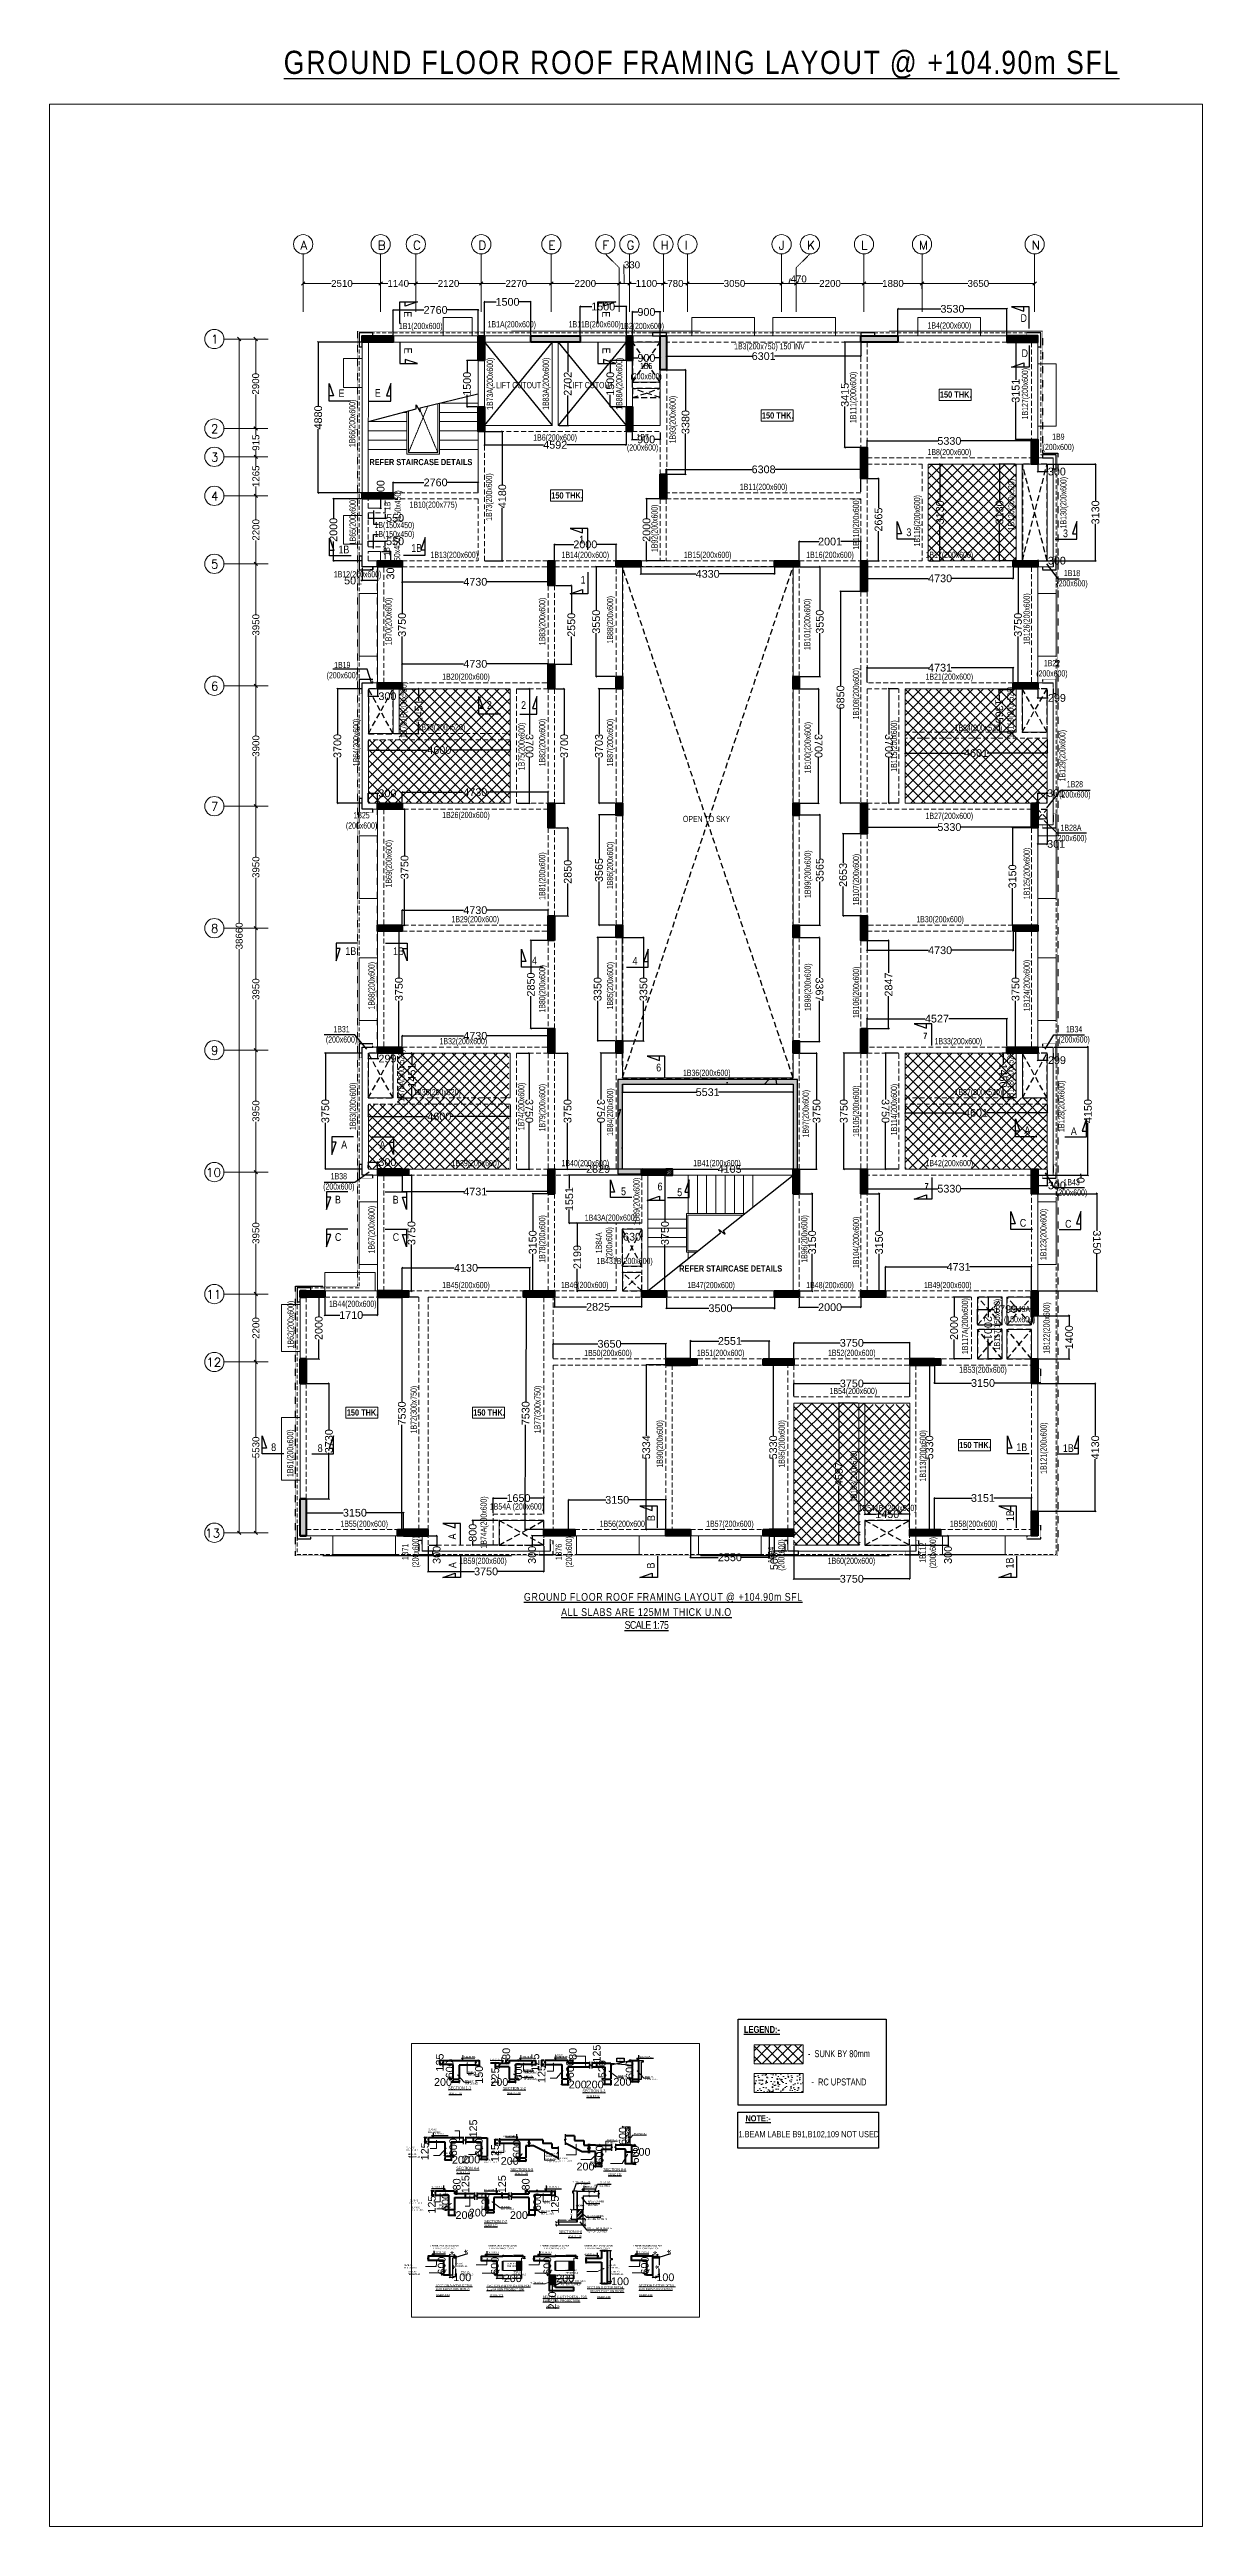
# Model space of a CAD drawing. Header units: millimetres. Extents: x 20 to 37377, y -2 to 80215.
import ezdxf
from ezdxf.enums import TextEntityAlignment as Align

# ---------------------------------------------------------------- set-up
doc = ezdxf.new("R2010")
doc.units = ezdxf.units.MM
for name, pattern in [('ACAD_ISO04W100', [30, 24, -3, 0, -3]), ('CONTINU', [0]), ('DASHED', [0.75, 0.5, -0.25]), ('HIDDEN', [9.525, 6.35, -3.175]), ('HIDDEN2', [0.1875, 0.125, -0.0625])]:
    doc.linetypes.add(name, pattern=pattern)
for name, color, linetype, lineweight in [('A-ANNO-DIMS', 8, 'Continuous', 15), ('A-ANNO-GRID-LINE', 8, 'ACAD_ISO04W100', 20), ('A-ANNO-GRID-TEXT', 13, 'Continuous', 15), ('A-BOXING PROJECTION', 8, 'Continuous', 9), ('A-CLMN', 5, 'Continuous', 50), ('A-CONC', 5, 'Continuous', 40), ('A-CONC-PATT', 253, 'Continuous', 0), ('A-HIDD-BELW', 8, 'HIDDEN2', 20), ('Block', 41, 'Continuous', 13), ('Column outline', 7, 'Continuous', 0), ('S - BEAM', 7, 'Continuous', 13), ('S - BEAM TXT', 30, 'Continuous', 13), ('S - COL', 5, 'Continuous', 40), ('S - COL HATCH', 9, 'Continuous', 5), ('S - DIM', 253, 'Continuous', 13), ('S - SEC CUT', 5, 'Continuous', 13), ('S - SEC CUT TXT', 1, 'Continuous', 13), ('S - SLAB TXT', 2, 'Continuous', 13), ('STR-COL-DIM', 8, 'Continuous', 18), ('STR-Stair', 1, 'Continuous', 13)]:
    doc.layers.add(name, color=color, linetype=linetype, lineweight=lineweight)
for name, color, linetype in [('A-HATCH', 8, 'Continuous'), ('BAND DETAILS', 2, 'Continuous'), ('COLUMN  HATCH', 253, 'Continuous'), ('HAT', 8, 'Continuous'), ('Leader', 8, 'Continuous'), ('NON STR WALL', 4, 'Continuous'), ('PC-Detail-Light', 7, 'Continuous'), ('S - HATCH', 8, 'Continuous'), ('S - TXT-1', 6, 'Continuous'), ('S-DIM', 8, 'Continuous'), ('S-OHT', 97, 'Continuous'), ('S-SECTION', 5, 'Continuous'), ('SEC TEXT', 50, 'Continuous'), ('SECTION', 4, 'CONTINU'), ('SL-FW-HIDDEN', 1, 'Continuous'), ('STR-COL', 3, 'Continuous'), ('sub title', 22, 'Continuous'), ('TEMP', 8, 'Continuous'), ('TEXT', 7, 'Continuous'), ('TOILET SUNK BY80', 240, 'Continuous')]:
    doc.layers.add(name, color=color, linetype=linetype)
doc.styles.add('Dim.s & Anno.(Misc.)', font='ARIALN.TTF')
doc.styles.add('ROMANS', font='romans.shx')
doc.styles.add('S - GRID TXT', font='ARIALNB.TTF')
doc.styles.add('SD', font='ARIALNB.TTF')
doc.styles.add('SED', font='ARIALN.TTF', dxfattribs={"height": 50})
doc.styles.add('SOBHA', font='arial.ttf')
doc.styles.add('sobha.sed', font='swisscl.ttf')
doc.styles.get("Standard").update_dxf_attribs({"font": 'arial.ttf'})
doc.styles.add('TITLE', font='tahoma.ttf')
doc.dimstyles.new('A-GFC-100', dxfattribs={"dimscale": 100, "dimtxt": 1.75, "dimasz": 1.5, "dimexe": 1.5, "dimexo": 0, "dimgap": 1, "dimtad": 1, "dimdec": 0, "dimdsep": 46, "dimtxsty": 'Dim.s & Anno.(Misc.)', "dimblk": 'ARCHTICK', "dimcen": 0, "dimdle": 1.5, "dimclrd": 256, "dimclre": 8, "dimclrt": 6, "dimazin": 2, "dimtfac": 1, "dimtdec": 0, "dimtix": 1, "dimtmove": 2, "dimatfit": 3, "dimfxl": 1, "dimtolj": 1, "dimlwd": -1, "dimlwe": 9, "dimarcsym": 0})
doc.dimstyles.new('ISO-25', dxfattribs={"dimtxt": 2.5, "dimasz": 2.5, "dimexe": 1.25, "dimexo": 0.625, "dimtad": 1, "dimtxsty": 'Standard', "dimcen": 2.5, "dimadec": 0, "dimazin": 0, "dimtfac": 1, "dimtmove": 0, "dimatfit": 3, "dimfxl": 1, "dimarcsym": 0})
doc.dimstyles.new('S--20', dxfattribs={"dimscale": 20, "dimtxt": 12.5, "dimasz": 2, "dimexe": 0.25, "dimexo": 1.5, "dimgap": 0.1, "dimtad": 0, "dimdec": 0, "dimrnd": 0.0005, "dimzin": 0, "dimdsep": 46, "dimtxsty": 'SOBHA', "dimblk": 'OBLIQUE', "dimcen": 0.09, "dimclrd": 8, "dimclre": 8, "dimclrt": 4, "dimadec": 0, "dimazin": 0, "dimtfac": 1, "dimtdec": 0, "dimtofl": 0, "dimtmove": 0, "dimatfit": 3, "dimfxl": 0.18, "dimtolj": 1, "dimtzin": 0, "dimlwd": -1, "dimlwe": -1, "dimarcsym": 0})
doc.dimstyles.new('S--25', dxfattribs={"dimscale": 25, "dimtxt": 50, "dimasz": 2, "dimexe": 0.25, "dimexo": 0.25, "dimgap": 0.1, "dimtad": 0, "dimdec": 0, "dimrnd": 0.0005, "dimzin": 0, "dimdsep": 46, "dimtxsty": 'SED', "dimblk": 'OBLIQUE', "dimcen": 0.09, "dimclrd": 8, "dimclre": 8, "dimclrt": 6, "dimadec": 0, "dimazin": 0, "dimtfac": 1, "dimtdec": 0, "dimtofl": 0, "dimtmove": 0, "dimatfit": 3, "dimfxl": 0.18, "dimtolj": 1, "dimtzin": 0, "dimlwd": -1, "dimlwe": -1, "dimarcsym": 0})
doc.dimstyles.new('S-25', dxfattribs={"dimscale": 25, "dimtxt": 2.5, "dimasz": 1.5, "dimexe": 0.25, "dimexo": 0.5, "dimgap": 0.1, "dimtad": 0, "dimdec": 0, "dimrnd": 0.0005, "dimzin": 0, "dimdsep": 46, "dimtxsty": 'SOBHA', "dimblk": 'OBLIQUE', "dimcen": 0.09, "dimclrd": 8, "dimclre": 8, "dimclrt": 6, "dimadec": 0, "dimazin": 0, "dimtfac": 1, "dimtdec": 0, "dimtofl": 0, "dimtmove": 0, "dimatfit": 3, "dimfxl": 0.18, "dimtolj": 1, "dimtzin": 0, "dimlwd": -1, "dimlwe": -1, "dimarcsym": 0})
doc.dimstyles.new('S-50', dxfattribs={"dimscale": 50, "dimtxt": 2.5, "dimasz": 1.5, "dimexe": 0.25, "dimexo": 0.25, "dimgap": 0.1, "dimtad": 0, "dimdec": 0, "dimrnd": 0.0005, "dimzin": 0, "dimdsep": 46, "dimtxsty": 'SOBHA', "dimblk": 'OBLIQUE', "dimcen": 0.09, "dimclrd": 8, "dimclre": 8, "dimclrt": 6, "dimadec": 5, "dimazin": 0, "dimtfac": 1, "dimtdec": 0, "dimtofl": 0, "dimtmove": 0, "dimatfit": 3, "dimfxl": 0.18, "dimtolj": 1, "dimtzin": 0, "dimlwd": -1, "dimlwe": -1, "dimarcsym": 0})
doc.dimstyles.new('S-75', dxfattribs={"dimscale": 75, "dimtxt": 2.5, "dimasz": 1.5, "dimexe": 0.25, "dimexo": 0.25, "dimgap": 0.1, "dimtad": 0, "dimdec": 0, "dimzin": 0, "dimdsep": 46, "dimtxsty": 'SOBHA', "dimblk": 'OBLIQUE', "dimcen": 0.09, "dimclrd": 8, "dimclre": 8, "dimclrt": 6, "dimadec": 5, "dimazin": 0, "dimtfac": 1, "dimtdec": 0, "dimtmove": 0, "dimatfit": 3, "dimfxl": 0.18, "dimtolj": 1, "dimtzin": 0, "dimlwd": -1, "dimlwe": -1, "dimarcsym": 0})
pattern_1 = [(45, (91804.83, -710902.74), (-168.379802, 168.379802), []), (135, (91804.83, -710902.74), (-168.379802, -168.379802), [])]
pattern_2 = [(45, (-66633.12, -372481.6), (-168.379802, 168.379802), []), (135, (-66633.12, -372481.6), (-168.379802, -168.379802), [])]

msp = doc.modelspace()

# ---------------------------------------------------------------- texts
at = {"layer": 'S - SEC CUT', "color": 4, "char_height": 50, "width": 408.126, "style": 'SED'}
for s, insert, attachment_point in [('+104.90 SFL.', (13433, 15230.4), 1), ('+104.82 SFL.', (14663.5, 15149.3, 0.4), 3), ('+104.90 SFL.', (15309.1, 15229.3, 0.4), 1), ('+104.90 SFL.', (16443.2, 15233.4, 0.4), 1), ('+104.90 SFL.', (19119.9, 15233.4, 0.2), 1), ('+104.90 SFL.', (12468.4, 12743.4), 1), ('+104.90 SFL.', (15132.9, 12664.4, 0.4), 3), ('+104.90 SFL.', (12771.5, 11018.2, 0.2), 3), ('+104.82 SFL.', (14468, 10928.5), 3), ('+104.90 SFL.', (16134.1, 11018.2), 1), ('+104.90 SFL.', (17349.4, 11015.4), 1), ('+104.90 SFL.', (12484.1, 8909.8, -0.4), 1), ('+104.90 SFL.', (14205.4, 8900.6), 1), ('+104.90 SFL.', (15907.8, 8900.6), 1), ('+104.90 SFL.', (17753.1, 8843.4), 3), ('+104.90 SFL.', (19064.9, 8909.8, -0.4), 1)]:
    msp.add_mtext(s, dxfattribs=dict(at, insert=insert, attachment_point=attachment_point))
at = {"layer": 'S - SEC CUT TXT', "color": 1, "linetype": 'ByBlock'}
for s, insert, char_height, width, attachment_point, rotation, style in [('{\\fArial Narrow|b0|i0|c0|p34;\\LSECTION 1-1}', (12937.2, 14246.6, 0.4), 87.5, 1177.794, 1, 0.010721, 'SD'), ('{\\fArial Narrow|b0|i0|c0|p34;\\LSECTION 2-2}', (14711.7, 14233.1, 0.4), 87.5, 1177.794, 1, 0.010721, 'SD'), ('{\\fArial Narrow|b0|i0|c0|p34;\\LSECTION 3-3}', (17290, 14149.1, 0.4), 87.5, 1177.794, 1, 0.010721, 'SD'), ('{\\fArial Narrow|b0|i0|c0|p34;\\LSECTION 4-4}', (13199.9, 11645.7), 87.5, 1177.794, 1, 0.010721, 'SD'), ('{\\fArial Narrow|b0|i0|c0|p34;\\LSECTION 5-5}', (15695.1, 11604.4, 0.4), 87.5, 1177.794, 3, 359.989279, 'SD'), ('{\\fArial Narrow|b0|i0|c0|p34;\\LSECTION 6-6}', (18709, 11604, 0.8), 87.5, 652.143, 3, 359.989279, 'SD'), ('{\\fArial Narrow|b0|i0|c0|p34;\\LSECTION 7-7}', (14105.4, 9920.5, 0.2), 87.5, 1177.794, 1, 0.010721, 'SD'), ('{\\fArial Narrow|b0|i0|c0|p34;\\LSECTION 8-8}', (17269, 9590.5, 0.2), 87.5, 727.875, 3, 359.989279, 'SD'), ('\\pxql;{\\LSECTION A-A(TYP DETAIL FOR ELEVATION BAND)}', (12531.8, 7840.9), 70, 1138.401, 1, 0.010721, 'SED'), ('\\pxql;{\\LSECTION B-B(TYP DETAIL FOR ELEVATION PROJECTION)}', (14183.8, 7831.6, 0.4), 70, 1228.416, 1, 0.010721, 'SED'), ('\\pxql;{\\LSECTION C-C(TYP DETAIL FOR ELEVATION PROJECTION)}', (16001.7, 7467.2, 0.4), 70, 1235.421, 1, 0.010721, 'SED'), ('{\\LSECTION D-D(TYP DETAIL FOR ELEVATION BAND)}', (18641.5, 7774.4, 0.4), 70, 1138.401, 3, 359.989279, 'SED'), ('\\pxql;{\\LSECTION E-E(TYP DETAIL FOR ELEVATION BAND)}', (19112.6, 7840.9), 70, 1138.401, 1, 0.010721, 'SED')]:
    msp.add_mtext(s, dxfattribs=dict(at, insert=insert, char_height=char_height, width=width, attachment_point=attachment_point, rotation=rotation, style=style))
at = {"layer": 'S - TXT-1', "style": 'sobha.sed'}
for s, insert, char_height, width, attachment_point in [('\\pxqj; SLAB AS\\PPER DETAILS', (17375.1, 15160.1, 0.4), 50, 1001.801, 9), ('\\pxqj;BEAM AS\\PPER DETAILS', (13492.2, 14317.3, 0.4), 50, 1001.801, 7), ('\\pxqj;SLAB AS\\PPER DETAILS', (13578.4, 14600.1, 0.4), 50, 971.801, 7), ('\\pxqj; SLAB AS\\PPER DETAILS', (16325.7, 14669.5, 0.4), 50, 971.801, 9), ('\\pxqj;BEAM AS\\PPER DETAILS', (15376.7, 14467.7, 0.4), 50, 1001.801, 7), ('\\pxqj;SLAB AS\\PPER DETAILS', (15402.9, 14672, 0.4), 50, 971.801, 7), ('\\pxqj;BEAM AS\\PPER DETAILS', (16412, 14450.6, 0.4), 50, 1001.801, 9), ('\\pxqj;CUTOUT', (18423.6, 15077.5, -0.8), 50, 1001.801, 7), ('\\pxqj;BEAM AS\\PPER DETAILS', (18443.5, 14482, 0.4), 50, 1001.801, 7), ('\\pxqj;BEAM AS\\PPER DETAILS', (19306.3, 14451.1, 0.2), 50, 1001.801, 7), ('\\pxqj; SLAB AS\\PPER DETAILS', (13284.4, 12744.2), 50, 1001.801, 9), ('\\pxqj; SLAB AS\\PPER DETAILS', (12540.9, 12164.8), 50, 971.801, 9), ('\\pxqj;BEAM AS\\PPER DETAILS', (12627.1, 11944.6), 50, 1001.801, 9), ('\\pxqj;BEAM AS\\PPER DETAILS', (13763.4, 11971.7, 0.4), 50, 1001.801, 9), ('\\pxql; SLABAS PER\\P DETAILS', (15036, 12038.4, 0.4), 50, 648.607, 9), ('\\pxqj;STAIRCASE AS\\P PER DETAILS', (17052.7, 11963.2, 0.8), 50, 1001.801, 9), ('\\pxql;SLAB AS PER \\PDETAILS', (18079.5, 12403.2, 0.8), 50, 1001.801, 7), ('RC UPSTAND', (18956.6, 12740.8, 0.8), 50, 487.442, 1), ('\\pxqj;BEAM AS\\PPER DETAILS', (15118.5, 11763.3, 0.4), 50, 1001.801, 9), ('\\pxqj;STAIRCASE AS\\P PER DETAILS', (16093, 11786.9, 0.4), 50, 1001.801, 7), ('\\pxqj;BEAM AS\\PPER DETAILS', (17537.8, 11809.1, 0.8), 50, 1001.801, 9), ('\\pxqj;BEAM AS\\PPER DETAILS', (18542.7, 11686.2, 0.8), 50, 1001.801, 9), ('\\pxqj; SLAB AS\\PPER DETAILS', (12657.6, 10446.1, 0.2), 50, 971.801, 9), ('\\pxqj; SLAB AS\\PPER DETAILS', (13623.5, 10307.1, 0.2), 50, 1001.801, 9), ('\\pxqj; SLAB AS\\PPER DETAILS', (16037.9, 10437.3), 50, 971.801, 7), ('\\pxqj;BEAM AS\\PPER DETAILS', (12743.9, 10220.7, 0.2), 50, 1001.801, 9), ('\\pxqj;BEAM AS\\PPER DETAILS', (14656.1, 10244.8), 50, 1001.801, 7), ('\\pxqj;BEAM AS\\PPER DETAILS', (15951.6, 10098.9), 50, 1001.801, 7), ('\\pxql;*', (12402.4, 9029.8, -0.4), 75, 62.077, 9), ('\\pxql;\\PREFER ARCH DRAWING FOR ELEVATION PROJECTION', (13405.5, 8977.7, -0.4), 50, 1001.801, 9), ('\\pxql;*', (14278.5, 9029.8, -0.4), 75, 62.077, 9), ('\\pxql;\\PREFER ARCH DRAWING FOR ELEVATION PROJECTION', (15281.6, 8977.7, -0.4), 50, 1001.801, 9), ('\\pxql;*', (15980.9, 9029.8, -0.4), 75, 62.077, 9), ('\\pxql;\\PREFER ARCH DRAWING FOR ELEVATION PROJECTION', (16983.9, 8977.7, -0.4), 50, 1001.801, 9), ('\\pxql;*', (17389.2, 9029.8, -0.4), 75, 62.077, 9), ('\\pxql;\\PREFER ARCH DRAWING FOR ELEVATION PROJECTION', (18392.3, 8977.7, -0.4), 50, 1001.801, 9), ('\\pxql;*', (18983.2, 9029.8, -0.4), 75, 62.077, 9), ('\\pxql;\\PREFER ARCH DRAWING FOR ELEVATION PROJECTION', (19986.3, 8977.7, -0.4), 50, 1001.801, 9), ('\\pxqj;SLAB AS\\PPER DETAILS', (12517.4, 8351.7), 50, 1001.801, 9), ('\\pxqj;BEAM AS\\PPER DETAILS', (12627.4, 8141.7), 50, 1001.801, 9), ('\\pxqj;SLAB AS\\PPER DETAILS', (14152.8, 8400.8, 0.4), 50, 1001.801, 9), ('\\pxqj;BEAM AS\\PPER DETAILS', (14348.7, 8132.5, 0.4), 50, 1001.801, 9), ('\\pxqj;SLAB AS\\PPER DETAILS', (15855.1, 8400.8, 0.4), 50, 1001.801, 9), ('\\pxqj;BEAM AS\\PPER DETAILS', (16051.1, 8132.5, 0.4), 50, 1001.801, 9), ('\\pxqj;COLUMN AS\\PPER DETAILS', (17740, 8185.3, 0.4), 50, 1001.801, 9), ('\\pxqj;SLAB AS\\PPER DETAILS', (19098.2, 8351.7), 50, 1001.801, 9), ('\\pxqj;BEAM AS\\PPER DETAILS', (19208.2, 8141.7), 50, 1001.801, 9), ('\\pxqj;BLOCK WORK', (16051.1, 7869.2, 0.4), 50, 461.448, 9)]:
    msp.add_mtext(s, dxfattribs=dict(at, insert=insert, char_height=char_height, width=width, attachment_point=attachment_point))
at = {"layer": 'SEC TEXT', "color": 6, "style": 'sobha.sed'}
for s, insert, char_height, width, attachment_point in [('\\pxqr;REFER TYP DETAIL FOR ELEVATION BOND', (16979.4, 11187.7), 50, 570.028, 1), ('\\pxql; BEAM AS PER\\P DETAILS', (18193.1, 10376.5), 62.5, 753.597, 9), ('\\pxqr;SLAB AS\\P PER DETAILS', (17603.9, 11171), 62.5, 582.315, 1), ('\\pxql;LINTEL WITH CHAJJA \\PAS PER DETAILS', (18112.7, 9521.9), 62.5, 673.074, 9), ('\\pxql;BLOCK WORK \\PAS PER DETAILS', (18452.6, 9919.3), 62.5, 1003.11, 9), ('\\pxql;LINTEL WITH CHAJJA \\PAS PER DETAILS', (17259.2, 7977.3), 62.5, 673.074, 3)]:
    msp.add_mtext(s, dxfattribs=dict(at, insert=insert, char_height=char_height, width=width, attachment_point=attachment_point))
at = {"layer": 'sub title', "color": 7, "insert": (21149.6, 80174.7), "char_height": 750, "width": 28274.243, "attachment_point": 2, "style": 'SD'}
msp.add_mtext('{\\fArial Narrow|b0|i0|c0|p34;\\T1.1;\\LGROUND FLOOR ROOF FRAMING LAYOUT @ +104.90m SFL}', dxfattribs=at)
at = {"layer": 'sub title', "attachment_point": 2, "line_spacing_factor": 0.923077, "style": 'SD'}
for s, insert, char_height, width in [('{\\fSwis721 LtCn BT|b1|i0|c0|p34;\\L\\C4;LEGEND:-}', (23104.9, 16206), 225, 18596.495), ('{\\fSwis721 LtCn BT|b0|i0|c0|p34;\\C4;-  SUNK BY 80mm}', (25597.8, 15421.9), 225, 18596.495), ('{\\fSwis721 LtCn BT|b0|i0|c0|p34;\\C4;-  RC UPSTAND}', (25597.8, 14505.5), 225, 18596.495), ('{\\fSwis721 LtCn BT|b1|i0|c0|p34;\\L\\C4;NOTE:-}', (22978.4, 13315.3), 200, 1115.741), ('{\\fSwis721 LtCn BT|b0|i0|c0|p34;\\C4;1.BEAM LABLE B91,B102,109 NOT USED}', (24622.7, 12802.5), 200, 4262.119)]:
    msp.add_mtext(s, dxfattribs=dict(at, insert=insert, char_height=char_height, width=width))
at = {"layer": 'TEXT', "char_height": 62.5, "style": 'sobha.sed'}
for insert, width, attachment_point in [((13333.2, 13998.3, 0.4), 378.831, 9), ((16650.1, 14006.4, 0.4), 1805.445, 9), ((19228.4, 13902.5, 0.4), 1805.445, 9), ((13647.3, 11439.1), 442.038, 9), ((15092.5, 11397.8, 0.4), 428.333, 7), ((18124.3, 11369, 0.8), 1805.445, 7), ((14486, 9713.8, 0.2), 381.306, 9), ((16820.7, 9363.8, 0.2), 381.874, 7), ((12980.2, 7464.3), 431.996, 9), ((14718.8, 7455.1, 0.4), 431.996, 9), ((18199.9, 7397.9, 0.4), 431.996, 9), ((19561.1, 7464.3), 431.996, 9), ((16539.6, 7090.6, 0.4), 431.996, 9)]:
    msp.add_mtext('\\pxql;{\\LSCALE 1:20}', dxfattribs=dict(at, insert=insert, width=width, attachment_point=attachment_point))

# ---------------------------------------------------------------- blocks, each defined once
blk = doc.blocks.new('_Oblique')
at = {"color": 0, "linetype": 'ByBlock', "lineweight": -2}
blk.add_line((-0.5, -0.5), (0.5, 0.5), dxfattribs=at)
blk = doc.blocks.new('*D388')
at = {"layer": 'Defpoints', "color": 0, "transparency": 16777216}
for p in [(12986, 15083), (13089, 15083), (13089, 14483)]:
    blk.add_point(p, dxfattribs=at)
at = {"layer": 'S - COL', "color": 8, "transparency": 16777216}
for p, q in [((13059, 15083), (12981, 15083)), ((13059, 14483), (12981, 14483)), ((12986, 15083), (12986, 15081)), ((12986, 14483), (12986, 14524))]:
    blk.add_line(p, q, dxfattribs=at)
at = {"layer": 'S - COL', "color": 8, "transparency": 16777216, "xscale": 40, "yscale": 40, "zscale": 40}
for p, rotation in [((12986, 15083), 90), ((12986, 14483), 270)]:
    blk.add_blockref('_Oblique', p, dxfattribs=dict(at, rotation=rotation))
at = {"layer": 'S - COL', "color": 4, "transparency": 16777216, "insert": (12986, 14802), "char_height": 250, "attachment_point": 5, "rotation": 90, "style": 'SOBHA'}
blk.add_mtext('\\A1;600', dxfattribs=at)
blk = doc.blocks.new('*D389')
at = {"layer": 'Defpoints', "color": 0, "transparency": 16777216}
for p in [(13089, 14483), (13289, 14483), (13089, 14390)]:
    blk.add_point(p, dxfattribs=at)
at = {"layer": 'S - COL', "color": 8, "transparency": 16777216}
for p, q in [((13089, 14453), (13089, 14385)), ((13289, 14453), (13289, 14385)), ((13089, 14390), (13049, 14390)), ((13289, 14390), (13089, 14390))]:
    blk.add_line(p, q, dxfattribs=at)
at = {"layer": 'S - COL', "color": 8, "transparency": 16777216, "xscale": 40, "yscale": 40, "zscale": 40, "rotation": 180}
blk.add_blockref('_Oblique', (13089, 14390), dxfattribs=at)
at = {"layer": 'S - COL', "color": 8, "transparency": 16777216, "xscale": 40, "yscale": 40, "zscale": 40}
blk.add_blockref('_Oblique', (13289, 14390), dxfattribs=at)
at = {"layer": 'S - COL', "color": 4, "transparency": 16777216, "insert": (12769, 14390), "char_height": 250, "attachment_point": 5, "style": 'SOBHA'}
blk.add_mtext('\\A1;200', dxfattribs=at)
blk = doc.blocks.new('*D390')
at = {"layer": 'Defpoints', "color": 0, "transparency": 16777216}
for p in [(13825, 15083), (13825, 14933), (13939, 14933)]:
    blk.add_point(p, dxfattribs=at)
at = {"layer": 'S - COL', "color": 8, "transparency": 16777216}
for p, q in [((13855, 15083), (13944, 15083)), ((13855, 14933), (13944, 14933)), ((13939, 15083), (13939, 14933)), ((13939, 14933), (13939, 14893))]:
    blk.add_line(p, q, dxfattribs=at)
at = {"layer": 'S - COL', "color": 8, "transparency": 16777216, "xscale": 40, "yscale": 40, "zscale": 40}
for p, rotation in [((13939, 15083), 90), ((13939, 14933), 270)]:
    blk.add_blockref('_Oblique', p, dxfattribs=dict(at, rotation=rotation))
at = {"layer": 'S - COL', "color": 4, "transparency": 16777216, "insert": (13939, 14627), "char_height": 250, "attachment_point": 5, "rotation": 90, "style": 'SOBHA'}
blk.add_mtext('\\A1;150', dxfattribs=at)
blk = doc.blocks.new('*D391')
at = {"layer": 'Defpoints', "color": 0, "transparency": 16777216}
for p in [(12666, 15083), (12769, 15083, 0), (12769, 14958, 0)]:
    blk.add_point(p, dxfattribs=at)
at = {"layer": 'S - COL', "color": 8, "transparency": 16777216}
for p, q in [((12739, 15083), (12661, 15083)), ((12739, 14958), (12661, 14958)), ((12666, 14958), (12666, 15083))]:
    blk.add_line(p, q, dxfattribs=at)
at = {"layer": 'S - COL', "color": 8, "transparency": 16777216, "xscale": 40, "yscale": 40, "zscale": 40}
for p, rotation in [((12666, 15083), 90), ((12666, 14958), 270)]:
    blk.add_blockref('_Oblique', p, dxfattribs=dict(at, rotation=rotation))
at = {"layer": 'S - COL', "color": 4, "transparency": 16777216, "insert": (12666, 15021), "char_height": 250, "attachment_point": 5, "rotation": 90, "style": 'SOBHA'}
blk.add_mtext('\\A1;125', dxfattribs=at)
blk = doc.blocks.new('*D272')
at = {"layer": 'Defpoints', "color": 0, "transparency": 16777216}
for p in [(14913, 14483), (15113, 14483), (14913, 14390)]:
    blk.add_point(p, dxfattribs=at)
at = {"layer": 'S - COL', "color": 8, "transparency": 16777216}
for p, q in [((14913, 14453), (14913, 14385)), ((15113, 14453), (15113, 14385)), ((14913, 14390), (14873, 14390)), ((15113, 14390), (14913, 14390))]:
    blk.add_line(p, q, dxfattribs=at)
at = {"layer": 'S - COL', "color": 8, "transparency": 16777216, "xscale": 40, "yscale": 40, "zscale": 40, "rotation": 180}
blk.add_blockref('_Oblique', (14913, 14390), dxfattribs=at)
at = {"layer": 'S - COL', "color": 8, "transparency": 16777216, "xscale": 40, "yscale": 40, "zscale": 40}
blk.add_blockref('_Oblique', (15113, 14390), dxfattribs=at)
at = {"layer": 'S - COL', "color": 4, "transparency": 16777216, "insert": (14594, 14390), "char_height": 250, "attachment_point": 5, "style": 'SOBHA'}
blk.add_mtext('\\A1;200', dxfattribs=at)
blk = doc.blocks.new('*D273')
at = {"layer": 'Defpoints', "color": 0, "transparency": 16777216}
for p in [(15649, 15083), (15649, 14958), (15763, 14958)]:
    blk.add_point(p, dxfattribs=at)
at = {"layer": 'S - COL', "color": 8, "transparency": 16777216}
for p, q in [((15679, 15083), (15768, 15083)), ((15679, 14958), (15768, 14958)), ((15763, 15083), (15763, 14958))]:
    blk.add_line(p, q, dxfattribs=at)
at = {"layer": 'S - COL', "color": 8, "transparency": 16777216, "xscale": 40, "yscale": 40, "zscale": 40}
for p, rotation in [((15763, 15083), 90), ((15763, 14958), 270)]:
    blk.add_blockref('_Oblique', p, dxfattribs=dict(at, rotation=rotation))
at = {"layer": 'S - COL', "color": 4, "transparency": 16777216, "insert": (15763, 15021), "char_height": 250, "attachment_point": 5, "rotation": 90, "style": 'SOBHA'}
blk.add_mtext('\\A1;125', dxfattribs=at)
blk = doc.blocks.new('*D274')
at = {"layer": 'Defpoints', "color": 0, "transparency": 16777216}
for p in [(14821, 15083), (14913, 15083), (14913, 15003)]:
    blk.add_point(p, dxfattribs=at)
at = {"layer": 'S - COL', "color": 8, "transparency": 16777216}
for p, q in [((14883, 15083), (14816, 15083)), ((14883, 15003), (14816, 15003)), ((14821, 15083), (14821, 15123)), ((14821, 15003), (14821, 15083))]:
    blk.add_line(p, q, dxfattribs=at)
at = {"layer": 'S - COL', "color": 8, "transparency": 16777216, "xscale": 40, "yscale": 40, "zscale": 40}
for p, rotation in [((14821, 15083), 90), ((14821, 15003), 270)]:
    blk.add_blockref('_Oblique', p, dxfattribs=dict(at, rotation=rotation))
at = {"layer": 'S - COL', "color": 4, "transparency": 16777216, "insert": (14821, 15304), "char_height": 250, "attachment_point": 5, "rotation": 90, "style": 'SOBHA'}
blk.add_mtext('\\A1;80', dxfattribs=at)
blk = doc.blocks.new('*D275')
at = {"layer": 'Defpoints', "color": 0, "transparency": 16777216}
for p in [(15113, 15083), (15113, 14483), (15212, 14483)]:
    blk.add_point(p, dxfattribs=at)
at = {"layer": 'S - COL', "color": 8, "transparency": 16777216}
for p, q in [((15143, 15083), (15217, 15083)), ((15143, 14483), (15217, 14483)), ((15212, 15083), (15212, 15123)), ((15212, 14483), (15212, 14443))]:
    blk.add_line(p, q, dxfattribs=at)
at = {"layer": 'S - COL', "color": 8, "transparency": 16777216, "xscale": 40, "yscale": 40, "zscale": 40}
for p, rotation in [((15212, 15083), 270), ((15212, 14483), 90)]:
    blk.add_blockref('_Oblique', p, dxfattribs=dict(at, rotation=rotation))
at = {"layer": 'S - COL', "color": 4, "transparency": 16777216, "insert": (15212, 14733), "char_height": 250, "attachment_point": 5, "rotation": 90, "style": 'SOBHA'}
blk.add_mtext('\\A1;600', dxfattribs=at)
blk = doc.blocks.new('*D276')
at = {"layer": 'Defpoints', "color": 0, "transparency": 16777216}
for p in [(14465, 14878), (14593, 15003), (14593, 14878)]:
    blk.add_point(p, dxfattribs=at)
at = {"layer": 'S - COL', "color": 8, "transparency": 16777216}
for p, q in [((14563, 15003), (14460, 15003)), ((14563, 14878), (14460, 14878)), ((14465, 15003), (14465, 14878)), ((14465, 14878), (14465, 14838))]:
    blk.add_line(p, q, dxfattribs=at)
at = {"layer": 'S - COL', "color": 8, "transparency": 16777216, "xscale": 40, "yscale": 40, "zscale": 40}
for p, rotation in [((14465, 15003), 90), ((14465, 14878), 270)]:
    blk.add_blockref('_Oblique', p, dxfattribs=dict(at, rotation=rotation))
at = {"layer": 'S - COL', "color": 4, "transparency": 16777216, "insert": (14465, 14571), "char_height": 250, "attachment_point": 5, "rotation": 90, "style": 'SOBHA'}
blk.add_mtext('\\A1;125', dxfattribs=at)
blk = doc.blocks.new('*D277')
at = {"layer": 'Defpoints', "color": 0, "transparency": 16777216}
for p in [(18903, 14483), (19103, 14483), (18903, 14398)]:
    blk.add_point(p, dxfattribs=at)
at = {"layer": 'S - COL', "color": 8, "transparency": 16777216}
for p, q in [((18903, 14453), (18903, 14393)), ((19103, 14453), (19103, 14393)), ((18903, 14398), (18863, 14398)), ((19103, 14398), (18903, 14398))]:
    blk.add_line(p, q, dxfattribs=at)
at = {"layer": 'S - COL', "color": 8, "transparency": 16777216, "xscale": 40, "yscale": 40, "zscale": 40, "rotation": 180}
blk.add_blockref('_Oblique', (18903, 14398), dxfattribs=at)
at = {"layer": 'S - COL', "color": 8, "transparency": 16777216, "xscale": 40, "yscale": 40, "zscale": 40}
blk.add_blockref('_Oblique', (19103, 14398), dxfattribs=at)
at = {"layer": 'S - COL', "color": 4, "transparency": 16777216, "insert": (18583, 14398), "char_height": 250, "attachment_point": 5, "style": 'SOBHA'}
blk.add_mtext('\\A1;200', dxfattribs=at)
blk = doc.blocks.new('*D278')
at = {"layer": 'Defpoints', "color": 0, "transparency": 16777216}
for p in [(18817, 14483), (18903, 15083), (18903, 14483)]:
    blk.add_point(p, dxfattribs=at)
at = {"layer": 'S - COL', "color": 8, "transparency": 16777216}
for p, q in [((18873, 15083), (18812, 15083)), ((18873, 14483), (18812, 14483)), ((18817, 15083), (18817, 15062)), ((18817, 14483), (18817, 14505))]:
    blk.add_line(p, q, dxfattribs=at)
at = {"layer": 'S - COL', "color": 8, "transparency": 16777216, "xscale": 40, "yscale": 40, "zscale": 40}
for p, rotation in [((18817, 15083), 90), ((18817, 14483), 270)]:
    blk.add_blockref('_Oblique', p, dxfattribs=dict(at, rotation=rotation))
at = {"layer": 'S - COL', "color": 4, "transparency": 16777216, "insert": (18817, 14783), "char_height": 250, "attachment_point": 5, "rotation": 90, "style": 'SOBHA'}
blk.add_mtext('\\A1;600', dxfattribs=at)
blk = doc.blocks.new('*D279')
at = {"layer": 'Defpoints', "color": 0, "transparency": 16777216}
for p in [(16615, 14483), (16815, 14483), (16815, 14308)]:
    blk.add_point(p, dxfattribs=at)
at = {"layer": 'S - COL', "color": 8, "transparency": 16777216}
for p, q in [((16615, 14453), (16615, 14303)), ((16815, 14453), (16815, 14303)), ((16615, 14308), (16815, 14308)), ((16815, 14308), (16855, 14308))]:
    blk.add_line(p, q, dxfattribs=at)
at = {"layer": 'S - COL', "color": 8, "transparency": 16777216, "xscale": 40, "yscale": 40, "zscale": 40, "rotation": 180}
blk.add_blockref('_Oblique', (16615, 14308), dxfattribs=at)
at = {"layer": 'S - COL', "color": 8, "transparency": 16777216, "xscale": 40, "yscale": 40, "zscale": 40}
blk.add_blockref('_Oblique', (16815, 14308), dxfattribs=at)
at = {"layer": 'S - COL', "color": 4, "transparency": 16777216, "insert": (17135, 14308), "char_height": 250, "attachment_point": 5, "style": 'SOBHA'}
blk.add_mtext('\\A1;200', dxfattribs=at)
blk = doc.blocks.new('*D280')
at = {"layer": 'Defpoints', "color": 0, "transparency": 16777216}
for p in [(15965, 14958), (16080, 15083), (16080, 14958)]:
    blk.add_point(p, dxfattribs=at)
at = {"layer": 'S - COL', "color": 8, "transparency": 16777216}
for p, q in [((16050, 15083), (15960, 15083)), ((16050, 14958), (15960, 14958)), ((15965, 15083), (15965, 14958)), ((15965, 14958), (15965, 14918))]:
    blk.add_line(p, q, dxfattribs=at)
at = {"layer": 'S - COL', "color": 8, "transparency": 16777216, "xscale": 40, "yscale": 40, "zscale": 40}
for p, rotation in [((15965, 15083), 90), ((15965, 14958), 270)]:
    blk.add_blockref('_Oblique', p, dxfattribs=dict(at, rotation=rotation))
at = {"layer": 'S - COL', "color": 4, "transparency": 16777216, "insert": (15965, 14651), "char_height": 250, "attachment_point": 5, "rotation": 90, "style": 'SOBHA'}
blk.add_mtext('\\A1;125', dxfattribs=at)
blk = doc.blocks.new('*D281')
at = {"layer": 'Defpoints', "color": 0, "transparency": 16777216}
for p in [(16815, 15083), (16815, 15003), (16978, 15083)]:
    blk.add_point(p, dxfattribs=at)
at = {"layer": 'S - COL', "color": 8, "transparency": 16777216}
for p, q in [((16845, 15083), (16983, 15083)), ((16845, 15003), (16983, 15003)), ((16978, 15083), (16978, 15123)), ((16978, 15003), (16978, 15083))]:
    blk.add_line(p, q, dxfattribs=at)
at = {"layer": 'S - COL', "color": 8, "transparency": 16777216, "xscale": 40, "yscale": 40, "zscale": 40}
for p, rotation in [((16978, 15083), 90), ((16978, 15003), 270)]:
    blk.add_blockref('_Oblique', p, dxfattribs=dict(at, rotation=rotation))
at = {"layer": 'S - COL', "color": 4, "transparency": 16777216, "insert": (16978, 15304), "char_height": 250, "attachment_point": 5, "rotation": 90, "style": 'SOBHA'}
blk.add_mtext('\\A1;80', dxfattribs=at)
blk = doc.blocks.new('*D282')
at = {"layer": 'Defpoints', "color": 0, "transparency": 16777216}
for p in [(16815, 15083), (16815, 14483), (16886, 14483)]:
    blk.add_point(p, dxfattribs=at)
at = {"layer": 'S - COL', "color": 8, "transparency": 16777216}
for p, q in [((16845, 15083), (16891, 15083)), ((16845, 14483), (16891, 14483)), ((16886, 15083), (16886, 15123)), ((16886, 14483), (16886, 14443))]:
    blk.add_line(p, q, dxfattribs=at)
at = {"layer": 'S - COL', "color": 8, "transparency": 16777216, "xscale": 40, "yscale": 40, "zscale": 40}
for p, rotation in [((16886, 15083), 270), ((16886, 14483), 90)]:
    blk.add_blockref('_Oblique', p, dxfattribs=dict(at, rotation=rotation))
at = {"layer": 'S - COL', "color": 4, "transparency": 16777216, "insert": (16886, 14808), "char_height": 250, "attachment_point": 5, "rotation": 90, "style": 'SOBHA'}
blk.add_mtext('\\A1;600', dxfattribs=at)
blk = doc.blocks.new('*D283')
at = {"layer": 'Defpoints', "color": 0, "transparency": 16777216}
for p in [(18003, 14483), (18203, 14483), (18003, 14308)]:
    blk.add_point(p, dxfattribs=at)
at = {"layer": 'S - COL', "color": 8, "transparency": 16777216}
for p, q in [((18003, 14453), (18003, 14303)), ((18203, 14453), (18203, 14303)), ((18003, 14308), (17963, 14308)), ((18203, 14308), (18003, 14308))]:
    blk.add_line(p, q, dxfattribs=at)
at = {"layer": 'S - COL', "color": 8, "transparency": 16777216, "xscale": 40, "yscale": 40, "zscale": 40, "rotation": 180}
blk.add_blockref('_Oblique', (18003, 14308), dxfattribs=at)
at = {"layer": 'S - COL', "color": 8, "transparency": 16777216, "xscale": 40, "yscale": 40, "zscale": 40}
blk.add_blockref('_Oblique', (18203, 14308), dxfattribs=at)
at = {"layer": 'S - COL', "color": 4, "transparency": 16777216, "insert": (17683, 14308), "char_height": 250, "attachment_point": 5, "style": 'SOBHA'}
blk.add_mtext('\\A1;200', dxfattribs=at)
blk = doc.blocks.new('*D284')
at = {"layer": 'Defpoints', "color": 0, "transparency": 16777216}
for p in [(17932, 14483), (18003, 15003), (18003, 14483)]:
    blk.add_point(p, dxfattribs=at)
at = {"layer": 'S - COL', "color": 8, "transparency": 16777216}
for p, q in [((17973, 15003), (17927, 15003)), ((17973, 14483), (17927, 14483)), ((17932, 15003), (17932, 15043)), ((17932, 14483), (17932, 14443))]:
    blk.add_line(p, q, dxfattribs=at)
at = {"layer": 'S - COL', "color": 8, "transparency": 16777216, "xscale": 40, "yscale": 40, "zscale": 40}
for p, rotation in [((17932, 15003), 270), ((17932, 14483), 90)]:
    blk.add_blockref('_Oblique', p, dxfattribs=dict(at, rotation=rotation))
at = {"layer": 'S - COL', "color": 4, "transparency": 16777216, "insert": (17932, 14808), "char_height": 250, "attachment_point": 5, "rotation": 90, "style": 'SOBHA'}
blk.add_mtext('\\A1;520', dxfattribs=at)
blk = doc.blocks.new('*D285')
at = {"layer": 'Defpoints', "color": 0, "transparency": 16777216}
for p in [(17751, 15003), (17889, 15003, 2), (17889, 14878, 2)]:
    blk.add_point(p, dxfattribs=at)
at = {"layer": 'S - COL', "color": 8, "transparency": 16777216}
for p, q in [((17859, 15003), (17746, 15003)), ((17859, 14878), (17746, 14878)), ((17751, 15003), (17751, 15043)), ((17751, 14878), (17751, 15003))]:
    blk.add_line(p, q, dxfattribs=at)
at = {"layer": 'S - COL', "color": 8, "transparency": 16777216, "xscale": 40, "yscale": 40, "zscale": 40}
for p, rotation in [((17751, 15003), 90), ((17751, 14878), 270)]:
    blk.add_blockref('_Oblique', p, dxfattribs=dict(at, rotation=rotation))
at = {"layer": 'S - COL', "color": 4, "transparency": 16777216, "insert": (17751, 15311), "char_height": 250, "attachment_point": 5, "rotation": 90, "style": 'SOBHA'}
blk.add_mtext('\\A1;125', dxfattribs=at)
blk = doc.blocks.new('*D286')
at = {"layer": 'Defpoints', "color": 0, "transparency": 16777216}
for p in [(12830, 11980), (13030, 11980), (13030, 11871)]:
    blk.add_point(p, dxfattribs=at)
at = {"layer": 'S - COL', "color": 8, "transparency": 16777216}
for p, q in [((12830, 11950), (12830, 11866)), ((12830, 11871), (13030, 11871)), ((13030, 11950), (13030, 11866)), ((13030, 11871), (13070, 11871))]:
    blk.add_line(p, q, dxfattribs=at)
at = {"layer": 'S - COL', "color": 8, "transparency": 16777216, "xscale": 40, "yscale": 40, "zscale": 40, "rotation": 180}
blk.add_blockref('_Oblique', (12830, 11871), dxfattribs=at)
at = {"layer": 'S - COL', "color": 8, "transparency": 16777216, "xscale": 40, "yscale": 40, "zscale": 40}
blk.add_blockref('_Oblique', (13030, 11871), dxfattribs=at)
at = {"layer": 'S - COL', "color": 4, "transparency": 16777216, "insert": (13350, 11871), "char_height": 250, "attachment_point": 5, "style": 'SOBHA'}
blk.add_mtext('\\A1;200', dxfattribs=at)
blk = doc.blocks.new('*D287')
at = {"layer": 'Defpoints', "color": 0, "transparency": 16777216}
for p in [(12180, 12455), (12295, 12580), (12295, 12455)]:
    blk.add_point(p, dxfattribs=at)
at = {"layer": 'S - COL', "color": 8, "transparency": 16777216}
for p, q in [((12265, 12580), (12175, 12580)), ((12265, 12455), (12175, 12455)), ((12180, 12580), (12180, 12455)), ((12180, 12455), (12180, 12415))]:
    blk.add_line(p, q, dxfattribs=at)
at = {"layer": 'S - COL', "color": 8, "transparency": 16777216, "xscale": 40, "yscale": 40, "zscale": 40}
for p, rotation in [((12180, 12580), 90), ((12180, 12455), 270)]:
    blk.add_blockref('_Oblique', p, dxfattribs=dict(at, rotation=rotation))
at = {"layer": 'S - COL', "color": 4, "transparency": 16777216, "insert": (12180, 12148), "char_height": 250, "attachment_point": 5, "rotation": 90, "style": 'SOBHA'}
blk.add_mtext('\\A1;125', dxfattribs=at)
blk = doc.blocks.new('*D288')
at = {"layer": 'Defpoints', "color": 0, "transparency": 16777216}
for p in [(13030, 12580), (13030, 11980), (13101, 11980)]:
    blk.add_point(p, dxfattribs=at)
at = {"layer": 'S - COL', "color": 8, "transparency": 16777216}
for p, q in [((13060, 12580), (13106, 12580)), ((13101, 12580), (13101, 12558)), ((13060, 11980), (13106, 11980)), ((13101, 11980), (13101, 12002))]:
    blk.add_line(p, q, dxfattribs=at)
at = {"layer": 'S - COL', "color": 8, "transparency": 16777216, "xscale": 40, "yscale": 40, "zscale": 40}
for p, rotation in [((13101, 12580), 90), ((13101, 11980), 270)]:
    blk.add_blockref('_Oblique', p, dxfattribs=dict(at, rotation=rotation))
at = {"layer": 'S - COL', "color": 4, "transparency": 16777216, "insert": (13101, 12280), "char_height": 250, "attachment_point": 5, "rotation": 90, "style": 'SOBHA'}
blk.add_mtext('\\A1;600', dxfattribs=at)
blk = doc.blocks.new('*D289')
at = {"layer": 'Defpoints', "color": 0, "transparency": 16777216}
for p in [(14004, 11980), (14004, 11882), (14204, 11980)]:
    blk.add_point(p, dxfattribs=at)
at = {"layer": 'S - COL', "color": 8, "transparency": 16777216}
for p, q in [((14004, 11882), (13964, 11882)), ((14004, 11950), (14004, 11877)), ((14204, 11882), (14004, 11882)), ((14204, 11950), (14204, 11877))]:
    blk.add_line(p, q, dxfattribs=at)
at = {"layer": 'S - COL', "color": 8, "transparency": 16777216, "xscale": 40, "yscale": 40, "zscale": 40, "rotation": 180}
blk.add_blockref('_Oblique', (14004, 11882), dxfattribs=at)
at = {"layer": 'S - COL', "color": 8, "transparency": 16777216, "xscale": 40, "yscale": 40, "zscale": 40}
blk.add_blockref('_Oblique', (14204, 11882), dxfattribs=at)
at = {"layer": 'S - COL', "color": 4, "transparency": 16777216, "insert": (13684, 11882), "char_height": 250, "attachment_point": 5, "style": 'SOBHA'}
blk.add_mtext('\\A1;200', dxfattribs=at)
blk = doc.blocks.new('*D290')
at = {"layer": 'Defpoints', "color": 0, "transparency": 16777216}
for p in [(14004, 12580), (13933, 11980), (14004, 11980)]:
    blk.add_point(p, dxfattribs=at)
at = {"layer": 'S - COL', "color": 8, "transparency": 16777216}
for p, q in [((13974, 12580), (13928, 12580)), ((13933, 12580), (13933, 12558)), ((13974, 11980), (13928, 11980)), ((13933, 11980), (13933, 12002))]:
    blk.add_line(p, q, dxfattribs=at)
at = {"layer": 'S - COL', "color": 8, "transparency": 16777216, "xscale": 40, "yscale": 40, "zscale": 40}
for p, rotation in [((13933, 12580), 90), ((13933, 11980), 270)]:
    blk.add_blockref('_Oblique', p, dxfattribs=dict(at, rotation=rotation))
at = {"layer": 'S - COL', "color": 4, "transparency": 16777216, "insert": (13933, 12280), "char_height": 250, "attachment_point": 5, "rotation": 90, "style": 'SOBHA'}
blk.add_mtext('\\A1;600', dxfattribs=at)
blk = doc.blocks.new('*D291')
at = {"layer": 'Defpoints', "color": 0, "transparency": 16777216}
for p in [(13753, 12580), (13890, 12580, 2), (13890, 12455, 2)]:
    blk.add_point(p, dxfattribs=at)
at = {"layer": 'S - COL', "color": 8, "transparency": 16777216}
for p, q in [((13860, 12580), (13748, 12580)), ((13860, 12455), (13748, 12455)), ((13753, 12580), (13753, 12620)), ((13753, 12455), (13753, 12580))]:
    blk.add_line(p, q, dxfattribs=at)
at = {"layer": 'S - COL', "color": 8, "transparency": 16777216, "xscale": 40, "yscale": 40, "zscale": 40}
for p, rotation in [((13753, 12580), 90), ((13753, 12455), 270)]:
    blk.add_blockref('_Oblique', p, dxfattribs=dict(at, rotation=rotation))
at = {"layer": 'S - COL', "color": 4, "transparency": 16777216, "insert": (13753, 12887), "char_height": 250, "attachment_point": 5, "rotation": 90, "style": 'SOBHA'}
blk.add_mtext('\\A1;125', dxfattribs=at)
blk = doc.blocks.new('*D292')
at = {"layer": 'Defpoints', "color": 0, "transparency": 16777216}
for p in [(15548, 10255), (15548, 10080), (15748, 10255)]:
    blk.add_point(p, dxfattribs=at)
at = {"layer": 'S - COL', "color": 8, "transparency": 16777216}
for p, q in [((15548, 10080), (15508, 10080)), ((15548, 10225), (15548, 10075)), ((15748, 10080), (15548, 10080)), ((15748, 10225), (15748, 10075))]:
    blk.add_line(p, q, dxfattribs=at)
at = {"layer": 'S - COL', "color": 8, "transparency": 16777216, "xscale": 40, "yscale": 40, "zscale": 40, "rotation": 180}
blk.add_blockref('_Oblique', (15548, 10080), dxfattribs=at)
at = {"layer": 'S - COL', "color": 8, "transparency": 16777216, "xscale": 40, "yscale": 40, "zscale": 40}
blk.add_blockref('_Oblique', (15748, 10080), dxfattribs=at)
at = {"layer": 'S - COL', "color": 4, "transparency": 16777216, "insert": (15229, 10080), "char_height": 250, "attachment_point": 5, "style": 'SOBHA'}
blk.add_mtext('\\A1;200', dxfattribs=at)
blk = doc.blocks.new('*D293')
at = {"layer": 'Defpoints', "color": 0, "transparency": 16777216}
for p in [(16284, 10855), (16284, 10730), (16398, 10730)]:
    blk.add_point(p, dxfattribs=at)
at = {"layer": 'S - COL', "color": 8, "transparency": 16777216}
for p, q in [((16314, 10855), (16403, 10855)), ((16314, 10730), (16403, 10730)), ((16398, 10855), (16398, 10730)), ((16398, 10730), (16398, 10690))]:
    blk.add_line(p, q, dxfattribs=at)
at = {"layer": 'S - COL', "color": 8, "transparency": 16777216, "xscale": 40, "yscale": 40, "zscale": 40}
for p, rotation in [((16398, 10855), 90), ((16398, 10730), 270)]:
    blk.add_blockref('_Oblique', p, dxfattribs=dict(at, rotation=rotation))
at = {"layer": 'S - COL', "color": 4, "transparency": 16777216, "insert": (16398, 10422), "char_height": 250, "attachment_point": 5, "rotation": 90, "style": 'SOBHA'}
blk.add_mtext('\\A1;125', dxfattribs=at)
blk = doc.blocks.new('*D294')
at = {"layer": 'Defpoints', "color": 0, "transparency": 16777216}
for p in [(15748, 10855), (15748, 10255), (15819, 10255)]:
    blk.add_point(p, dxfattribs=at)
at = {"layer": 'S - COL', "color": 8, "transparency": 16777216}
for p, q in [((15778, 10855), (15824, 10855)), ((15819, 10855), (15819, 10895)), ((15778, 10255), (15824, 10255)), ((15819, 10255), (15819, 10215))]:
    blk.add_line(p, q, dxfattribs=at)
at = {"layer": 'S - COL', "color": 8, "transparency": 16777216, "xscale": 40, "yscale": 40, "zscale": 40}
for p, rotation in [((15819, 10855), 270), ((15819, 10255), 90)]:
    blk.add_blockref('_Oblique', p, dxfattribs=dict(at, rotation=rotation))
at = {"layer": 'S - COL', "color": 4, "transparency": 16777216, "insert": (15819, 10505), "char_height": 250, "attachment_point": 5, "rotation": 90, "style": 'SOBHA'}
blk.add_mtext('\\A1;600', dxfattribs=at)
blk = doc.blocks.new('*D295')
at = {"layer": 'Defpoints', "color": 0, "transparency": 16777216}
for p in [(12947, 10255), (13147, 10255), (13147, 10080)]:
    blk.add_point(p, dxfattribs=at)
at = {"layer": 'S - COL', "color": 8, "transparency": 16777216}
for p, q in [((12947, 10225), (12947, 10075)), ((12947, 10080), (13147, 10080)), ((13147, 10225), (13147, 10075)), ((13147, 10080), (13187, 10080))]:
    blk.add_line(p, q, dxfattribs=at)
at = {"layer": 'S - COL', "color": 8, "transparency": 16777216, "xscale": 40, "yscale": 40, "zscale": 40, "rotation": 180}
blk.add_blockref('_Oblique', (12947, 10080), dxfattribs=at)
at = {"layer": 'S - COL', "color": 8, "transparency": 16777216, "xscale": 40, "yscale": 40, "zscale": 40}
blk.add_blockref('_Oblique', (13147, 10080), dxfattribs=at)
at = {"layer": 'S - COL', "color": 4, "transparency": 16777216, "insert": (13467, 10080), "char_height": 250, "attachment_point": 5, "style": 'SOBHA'}
blk.add_mtext('\\A1;200', dxfattribs=at)
blk = doc.blocks.new('*D296')
at = {"layer": 'Defpoints', "color": 0, "transparency": 16777216}
for p in [(12407, 10730), (12521, 10855), (12521, 10730)]:
    blk.add_point(p, dxfattribs=at)
at = {"layer": 'S - COL', "color": 8, "transparency": 16777216}
for p, q in [((12491, 10855), (12402, 10855)), ((12491, 10730), (12402, 10730)), ((12407, 10855), (12407, 10730)), ((12407, 10730), (12407, 10690))]:
    blk.add_line(p, q, dxfattribs=at)
at = {"layer": 'S - COL', "color": 8, "transparency": 16777216, "xscale": 40, "yscale": 40, "zscale": 40}
for p, rotation in [((12407, 10855), 90), ((12407, 10730), 270)]:
    blk.add_blockref('_Oblique', p, dxfattribs=dict(at, rotation=rotation))
at = {"layer": 'S - COL', "color": 4, "transparency": 16777216, "insert": (12407, 10422), "char_height": 250, "attachment_point": 5, "rotation": 90, "style": 'SOBHA'}
blk.add_mtext('\\A1;125', dxfattribs=at)
blk = doc.blocks.new('*D297')
at = {"layer": 'Defpoints', "color": 0, "transparency": 16777216}
for p in [(13147, 10855), (13147, 10775), (13216, 10855)]:
    blk.add_point(p, dxfattribs=at)
at = {"layer": 'S - COL', "color": 8, "transparency": 16777216}
for p, q in [((13177, 10855), (13221, 10855)), ((13177, 10775), (13221, 10775)), ((13216, 10855), (13216, 10895)), ((13216, 10775), (13216, 10855))]:
    blk.add_line(p, q, dxfattribs=at)
at = {"layer": 'S - COL', "color": 8, "transparency": 16777216, "xscale": 40, "yscale": 40, "zscale": 40}
for p, rotation in [((13216, 10855), 90), ((13216, 10775), 270)]:
    blk.add_blockref('_Oblique', p, dxfattribs=dict(at, rotation=rotation))
at = {"layer": 'S - COL', "color": 4, "transparency": 16777216, "insert": (13216, 11076), "char_height": 250, "attachment_point": 5, "rotation": 90, "style": 'SOBHA'}
blk.add_mtext('\\A1;80', dxfattribs=at)
blk = doc.blocks.new('*D298')
at = {"layer": 'Defpoints', "color": 0, "transparency": 16777216}
for p in [(12926, 10855), (12855, 10255), (12947, 10255)]:
    blk.add_point(p, dxfattribs=at)
at = {"layer": 'S - COL', "color": 8, "transparency": 16777216}
for p, q in [((12896, 10855), (12850, 10855)), ((12855, 10855), (12855, 10895)), ((12917, 10255), (12850, 10255)), ((12855, 10255), (12855, 10215))]:
    blk.add_line(p, q, dxfattribs=at)
at = {"layer": 'S - COL', "color": 8, "transparency": 16777216, "xscale": 40, "yscale": 40, "zscale": 40}
for p, rotation in [((12855, 10855), 270), ((12855, 10255), 90)]:
    blk.add_blockref('_Oblique', p, dxfattribs=dict(at, rotation=rotation))
at = {"layer": 'S - COL', "color": 4, "transparency": 16777216, "insert": (12855, 10505), "char_height": 250, "attachment_point": 5, "rotation": 90, "style": 'SOBHA'}
blk.add_mtext('\\A1;600', dxfattribs=at)
blk = doc.blocks.new('*D299')
at = {"layer": 'Defpoints', "color": 0, "transparency": 16777216}
for p in [(14215, 10255), (14215, 10160), (14415, 10255)]:
    blk.add_point(p, dxfattribs=at)
at = {"layer": 'S - COL', "color": 8, "transparency": 16777216}
for p, q in [((14215, 10160), (14175, 10160)), ((14215, 10225), (14215, 10155)), ((14415, 10160), (14215, 10160)), ((14415, 10225), (14415, 10155))]:
    blk.add_line(p, q, dxfattribs=at)
at = {"layer": 'S - COL', "color": 8, "transparency": 16777216, "xscale": 40, "yscale": 40, "zscale": 40, "rotation": 180}
blk.add_blockref('_Oblique', (14215, 10160), dxfattribs=at)
at = {"layer": 'S - COL', "color": 8, "transparency": 16777216, "xscale": 40, "yscale": 40, "zscale": 40}
blk.add_blockref('_Oblique', (14415, 10160), dxfattribs=at)
at = {"layer": 'S - COL', "color": 4, "transparency": 16777216, "insert": (13895, 10160), "char_height": 250, "attachment_point": 5, "style": 'SOBHA'}
blk.add_mtext('\\A1;200', dxfattribs=at)
blk = doc.blocks.new('*D300')
at = {"layer": 'Defpoints', "color": 0, "transparency": 16777216}
for p in [(14215, 10775), (14144, 10255), (14215, 10255)]:
    blk.add_point(p, dxfattribs=at)
at = {"layer": 'S - COL', "color": 8, "transparency": 16777216}
for p, q in [((14185, 10775), (14139, 10775)), ((14144, 10775), (14144, 10255)), ((14185, 10255), (14139, 10255))]:
    blk.add_line(p, q, dxfattribs=at)
at = {"layer": 'S - COL', "color": 8, "transparency": 16777216, "xscale": 40, "yscale": 40, "zscale": 40}
for p, rotation in [((14144, 10775), 90), ((14144, 10255), 270)]:
    blk.add_blockref('_Oblique', p, dxfattribs=dict(at, rotation=rotation))
at = {"layer": 'S - COL', "color": 4, "transparency": 16777216, "insert": (14144, 10515), "char_height": 250, "attachment_point": 5, "rotation": 90, "style": 'SOBHA'}
blk.add_mtext('\\A1;520', dxfattribs=at)
blk = doc.blocks.new('*D301')
at = {"layer": 'Defpoints', "color": 0, "transparency": 16777216}
for p in [(15451, 10855), (15548, 10855, 0), (15548, 10775, 0)]:
    blk.add_point(p, dxfattribs=at)
at = {"layer": 'S - COL', "color": 8, "transparency": 16777216}
for p, q in [((15518, 10855), (15446, 10855)), ((15518, 10775), (15446, 10775)), ((15451, 10855), (15451, 10895)), ((15451, 10775), (15451, 10855))]:
    blk.add_line(p, q, dxfattribs=at)
at = {"layer": 'S - COL', "color": 8, "transparency": 16777216, "xscale": 40, "yscale": 40, "zscale": 40}
for p, rotation in [((15451, 10855), 90), ((15451, 10775), 270)]:
    blk.add_blockref('_Oblique', p, dxfattribs=dict(at, rotation=rotation))
at = {"layer": 'S - COL', "color": 4, "transparency": 16777216, "insert": (15451, 11076), "char_height": 250, "attachment_point": 5, "rotation": 90, "style": 'SOBHA'}
blk.add_mtext('\\A1;80', dxfattribs=at)
blk = doc.blocks.new('*D302')
at = {"layer": 'Defpoints', "color": 0, "transparency": 16777216}
for p in [(14659, 10775, 0), (14659, 10650, 0), (14686, 10775)]:
    blk.add_point(p, dxfattribs=at)
at = {"layer": 'S - COL', "color": 8, "transparency": 16777216}
for p, q in [((14686, 10775), (14686, 10815)), ((14686, 10650), (14686, 10775)), ((14689, 10775), (14691, 10775)), ((14689, 10650), (14691, 10650))]:
    blk.add_line(p, q, dxfattribs=at)
at = {"layer": 'S - COL', "color": 8, "transparency": 16777216, "xscale": 40, "yscale": 40, "zscale": 40}
for p, rotation in [((14686, 10775), 90), ((14686, 10650), 270)]:
    blk.add_blockref('_Oblique', p, dxfattribs=dict(at, rotation=rotation))
at = {"layer": 'S - COL', "color": 4, "transparency": 16777216, "insert": (14686, 11082), "char_height": 250, "attachment_point": 5, "rotation": 90, "style": 'SOBHA'}
blk.add_mtext('\\A1;125', dxfattribs=at)
blk = doc.blocks.new('*D303')
at = {"layer": 'Defpoints', "color": 0, "transparency": 16777216}
for p in [(13470, 10775, 0), (13470, 10650, 0), (13498, 10775)]:
    blk.add_point(p, dxfattribs=at)
at = {"layer": 'S - COL', "color": 8, "transparency": 16777216}
for p, q in [((13498, 10775), (13498, 10815)), ((13498, 10650), (13498, 10775)), ((13500, 10775), (13503, 10775)), ((13500, 10650), (13503, 10650))]:
    blk.add_line(p, q, dxfattribs=at)
at = {"layer": 'S - COL', "color": 8, "transparency": 16777216, "xscale": 40, "yscale": 40, "zscale": 40}
for p, rotation in [((13498, 10775), 90), ((13498, 10650), 270)]:
    blk.add_blockref('_Oblique', p, dxfattribs=dict(at, rotation=rotation))
at = {"layer": 'S - COL', "color": 4, "transparency": 16777216, "insert": (13498, 11082), "char_height": 250, "attachment_point": 5, "rotation": 90, "style": 'SOBHA'}
blk.add_mtext('\\A1;125', dxfattribs=at)
blk = doc.blocks.new('*D304')
at = {"layer": 'Defpoints', "color": 0, "transparency": 16777216}
for p in [(15251, 11921), (15251, 11833), (15451, 11921)]:
    blk.add_point(p, dxfattribs=at)
at = {"layer": 'S - COL', "color": 8, "transparency": 16777216}
for p, q in [((15251, 11833), (15211, 11833)), ((15251, 11891), (15251, 11828)), ((15451, 11833), (15251, 11833)), ((15451, 11891), (15451, 11828))]:
    blk.add_line(p, q, dxfattribs=at)
at = {"layer": 'S - COL', "color": 8, "transparency": 16777216, "xscale": 40, "yscale": 40, "zscale": 40, "rotation": 180}
blk.add_blockref('_Oblique', (15251, 11833), dxfattribs=at)
at = {"layer": 'S - COL', "color": 8, "transparency": 16777216, "xscale": 40, "yscale": 40, "zscale": 40}
blk.add_blockref('_Oblique', (15451, 11833), dxfattribs=at)
at = {"layer": 'S - COL', "color": 4, "transparency": 16777216, "insert": (14931, 11833), "char_height": 250, "attachment_point": 5, "style": 'SOBHA'}
blk.add_mtext('\\A1;200', dxfattribs=at)
blk = doc.blocks.new('*D392')
at = {"layer": 'Defpoints', "color": 0, "transparency": 16777216}
for p in [(14453, 12396), (14601, 12521, 1), (14601, 12396, 1)]:
    blk.add_point(p, dxfattribs=at)
at = {"layer": 'S - COL', "color": 8, "transparency": 16777216}
for p, q in [((14571, 12521), (14448, 12521)), ((14571, 12396), (14448, 12396)), ((14453, 12521), (14453, 12396)), ((14453, 12396), (14453, 12356))]:
    blk.add_line(p, q, dxfattribs=at)
at = {"layer": 'S - COL', "color": 8, "transparency": 16777216, "xscale": 40, "yscale": 40, "zscale": 40}
for p, rotation in [((14453, 12521), 90), ((14453, 12396), 270)]:
    blk.add_blockref('_Oblique', p, dxfattribs=dict(at, rotation=rotation))
at = {"layer": 'S - COL', "color": 4, "transparency": 16777216, "insert": (14453, 12089), "char_height": 250, "attachment_point": 5, "rotation": 90, "style": 'SOBHA'}
blk.add_mtext('\\A1;125', dxfattribs=at)
blk = doc.blocks.new('*D305')
at = {"layer": 'Defpoints', "color": 0, "transparency": 16777216}
for p in [(17707, 11743), (17707, 11651), (17907, 11743)]:
    blk.add_point(p, dxfattribs=at)
at = {"layer": 'S - COL', "color": 8, "transparency": 16777216}
for p, q in [((17707, 11651), (17667, 11651)), ((17707, 11713), (17707, 11646)), ((17907, 11651), (17707, 11651)), ((17907, 11713), (17907, 11646))]:
    blk.add_line(p, q, dxfattribs=at)
at = {"layer": 'S - COL', "color": 8, "transparency": 16777216, "xscale": 40, "yscale": 40, "zscale": 40, "rotation": 180}
blk.add_blockref('_Oblique', (17707, 11651), dxfattribs=at)
at = {"layer": 'S - COL', "color": 8, "transparency": 16777216, "xscale": 40, "yscale": 40, "zscale": 40}
blk.add_blockref('_Oblique', (17907, 11651), dxfattribs=at)
at = {"layer": 'S - COL', "color": 4, "transparency": 16777216, "insert": (17387, 11651), "char_height": 250, "attachment_point": 5, "style": 'SOBHA'}
blk.add_mtext('\\A1;200', dxfattribs=at)
blk = doc.blocks.new('*D393')
at = {"layer": 'Defpoints', "color": 0, "transparency": 16777216}
for p in [(15158, 12521), (15251, 12521, 0), (15251, 11921, 0)]:
    blk.add_point(p, dxfattribs=at)
at = {"layer": 'S - COL', "color": 8, "transparency": 16777216}
for p, q in [((15221, 12521), (15153, 12521)), ((15158, 12521), (15158, 12499)), ((15221, 11921), (15153, 11921)), ((15158, 11921), (15158, 11943))]:
    blk.add_line(p, q, dxfattribs=at)
at = {"layer": 'S - COL', "color": 8, "transparency": 16777216, "xscale": 40, "yscale": 40, "zscale": 40}
for p, rotation in [((15158, 12521), 90), ((15158, 11921), 270)]:
    blk.add_blockref('_Oblique', p, dxfattribs=dict(at, rotation=rotation))
at = {"layer": 'S - COL', "color": 4, "transparency": 16777216, "insert": (15158, 12221), "char_height": 250, "attachment_point": 5, "rotation": 90, "style": 'SOBHA'}
blk.add_mtext('\\A1;600', dxfattribs=at)
blk = doc.blocks.new('*D306')
at = {"layer": 'Defpoints', "color": 0, "transparency": 16777216}
for p in [(17778, 12343), (17847, 12343), (17778, 11743, 1)]:
    blk.add_point(p, dxfattribs=at)
at = {"layer": 'S - COL', "color": 8, "transparency": 16777216}
for p, q in [((17808, 12343), (17852, 12343)), ((17847, 12343), (17847, 12322)), ((17808, 11743), (17852, 11743)), ((17847, 11743), (17847, 11765))]:
    blk.add_line(p, q, dxfattribs=at)
at = {"layer": 'S - COL', "color": 8, "transparency": 16777216, "xscale": 40, "yscale": 40, "zscale": 40}
for p, rotation in [((17847, 12343), 90), ((17847, 11743), 270)]:
    blk.add_blockref('_Oblique', p, dxfattribs=dict(at, rotation=rotation))
at = {"layer": 'S - COL', "color": 4, "transparency": 16777216, "insert": (17847, 12043), "char_height": 250, "attachment_point": 5, "rotation": 90, "style": 'SOBHA'}
blk.add_mtext('\\A1;600', dxfattribs=at)
blk = doc.blocks.new('*U100')
at = {"layer": 'SL-FW-HIDDEN', "linetype": 'HIDDEN', "ltscale": 30}
for p, q in [((5530, 16548), (0, 0)), ((0, 16548), (5530, 0))]:
    blk.add_line(p, q, dxfattribs=at)
blk.add_lwpolyline([(0, 16548), (5530, 16548), (5530, 0), (0, 0)], close=True, dxfattribs=at)
at = {"layer": 'SL-FW-HIDDEN', "linetype": 'DASHED', "ltscale": 250, "style": 'TITLE'}
blk.add_attdef('DECRIPTION', text='', height=125, dxfattribs=at).set_placement((960, 116), align=Align.MIDDLE_CENTER)
blk = doc.blocks.new('*U122')
at = {"layer": 'SL-FW-HIDDEN', "linetype": 'HIDDEN', "ltscale": 30}
for p, q in [((900, 300), (0, 0)), ((0, 300), (900, 0))]:
    blk.add_line(p, q, dxfattribs=at)
blk.add_lwpolyline([(0, 300), (900, 300), (900, 0), (0, 0)], close=True, dxfattribs=at)
at = {"layer": 'SL-FW-HIDDEN', "linetype": 'DASHED', "ltscale": 250, "style": 'TITLE'}
blk.add_attdef('DECRIPTION', text='', height=125, dxfattribs=at).set_placement((958, 116), align=Align.MIDDLE_CENTER)
blk = doc.blocks.new('*U91')
at = {"layer": 'SL-FW-HIDDEN', "linetype": 'HIDDEN', "ltscale": 30}
for p, q in [((900, 1300), (0, 0)), ((0, 1300), (900, 0))]:
    blk.add_line(p, q, dxfattribs=at)
blk.add_lwpolyline([(0, 1300), (900, 1300), (900, 0), (0, 0)], close=True, dxfattribs=at)
at = {"layer": 'SL-FW-HIDDEN', "linetype": 'DASHED', "ltscale": 250, "style": 'TITLE'}
blk.add_attdef('DECRIPTION', text='', height=125, dxfattribs=at).set_placement((960, 116), align=Align.MIDDLE_CENTER)
blk = doc.blocks.new('*U83')
at = {"layer": 'SL-FW-HIDDEN', "linetype": 'HIDDEN', "ltscale": 30}
for p, q in [((301, 302), (0, 0)), ((0, 302), (301, 0))]:
    blk.add_line(p, q, dxfattribs=at)
blk.add_lwpolyline([(0, 302), (301, 302), (301, 0), (0, 0)], close=True, dxfattribs=at)
at = {"layer": 'SL-FW-HIDDEN', "linetype": 'DASHED', "ltscale": 250, "style": 'TITLE'}
blk.add_attdef('DECRIPTION', text='', height=125, dxfattribs=at).set_placement((960, 116), align=Align.MIDDLE_CENTER)
blk = doc.blocks.new('_ArchTick')
at = {"color": 0, "linetype": 'ByBlock', "const_width": 0.15}
blk.add_lwpolyline([(-0.5, -0.5), (0.5, 0.5)], dxfattribs=at)
blk = doc.blocks.new('*U93')
at = {"layer": 'SL-FW-HIDDEN', "linetype": 'HIDDEN', "ltscale": 30}
for p, q in [((800, 1451), (0, 0)), ((0, 1451), (800, 0))]:
    blk.add_line(p, q, dxfattribs=at)
blk.add_lwpolyline([(0, 1451), (800, 1451), (800, 0), (0, 0)], close=True, dxfattribs=at)
at = {"layer": 'SL-FW-HIDDEN', "linetype": 'DASHED', "ltscale": 250, "style": 'TITLE'}
blk.add_attdef('DECRIPTION', text='', height=125, dxfattribs=at).set_placement((960, 116), align=Align.MIDDLE_CENTER)
blk = doc.blocks.new('*U88')
at = {"layer": 'SL-FW-HIDDEN', "linetype": 'HIDDEN', "ltscale": 30}
for p, q in [((798, 1450), (0, 0)), ((0, 1450), (798, 0))]:
    blk.add_line(p, q, dxfattribs=at)
blk.add_lwpolyline([(0, 1450), (798, 1450), (798, 0), (0, 0)], close=True, dxfattribs=at)
at = {"layer": 'SL-FW-HIDDEN', "linetype": 'DASHED', "ltscale": 250, "style": 'TITLE'}
blk.add_attdef('DECRIPTION', text='', height=125, dxfattribs=at).set_placement((960, 116), align=Align.MIDDLE_CENTER)
blk = doc.blocks.new('*U94')
at = {"layer": 'SL-FW-HIDDEN', "linetype": 'HIDDEN', "ltscale": 30}
for p, q in [((800, 1450), (0, 0)), ((0, 1450), (800, 0))]:
    blk.add_line(p, q, dxfattribs=at)
blk.add_lwpolyline([(0, 1450), (800, 1450), (800, 0), (0, 0)], close=True, dxfattribs=at)
at = {"layer": 'SL-FW-HIDDEN', "linetype": 'DASHED', "ltscale": 250, "style": 'TITLE'}
blk.add_attdef('DECRIPTION', text='', height=125, dxfattribs=at).set_placement((960, 116), align=Align.MIDDLE_CENTER)
blk = doc.blocks.new('*U92')
at = {"layer": 'SL-FW-HIDDEN', "linetype": 'HIDDEN', "ltscale": 30}
for p, q in [((800, 1450), (0, 0)), ((0, 1450), (800, 0))]:
    blk.add_line(p, q, dxfattribs=at)
blk.add_lwpolyline([(0, 1450), (800, 1450), (800, 0), (0, 0)], close=True, dxfattribs=at)
at = {"layer": 'SL-FW-HIDDEN', "linetype": 'DASHED', "ltscale": 250, "style": 'TITLE'}
blk.add_attdef('DECRIPTION', text='', height=125, dxfattribs=at).set_placement((960, 116), align=Align.MIDDLE_CENTER)
blk = doc.blocks.new('*U89')
at = {"layer": 'SL-FW-HIDDEN', "linetype": 'HIDDEN', "ltscale": 30}
for p, q in [((800, 1400), (0, 0)), ((0, 1400), (800, 0))]:
    blk.add_line(p, q, dxfattribs=at)
blk.add_lwpolyline([(0, 1400), (800, 1400), (800, 0), (0, 0)], close=True, dxfattribs=at)
at = {"layer": 'SL-FW-HIDDEN', "linetype": 'DASHED', "ltscale": 250, "style": 'TITLE'}
blk.add_attdef('DECRIPTION', text='', height=125, dxfattribs=at).set_placement((960, 116), align=Align.MIDDLE_CENTER)
blk = doc.blocks.new('*U90')
at = {"layer": 'SL-FW-HIDDEN', "linetype": 'HIDDEN', "ltscale": 30}
for p, q in [((800, 3130), (0, 0)), ((0, 3130), (800, 0))]:
    blk.add_line(p, q, dxfattribs=at)
blk.add_lwpolyline([(0, 3130), (800, 3130), (800, 0), (0, 0)], close=True, dxfattribs=at)
at = {"layer": 'SL-FW-HIDDEN', "linetype": 'DASHED', "ltscale": 250, "style": 'TITLE'}
blk.add_attdef('DECRIPTION', text='', height=125, dxfattribs=at).set_placement((960, 116), align=Align.MIDDLE_CENTER)
blk = doc.blocks.new('*U97')
at = {"layer": 'SL-FW-HIDDEN', "linetype": 'HIDDEN', "ltscale": 30}
for p, q in [((800, 900), (0, 0)), ((0, 900), (800, 0))]:
    blk.add_line(p, q, dxfattribs=at)
blk.add_lwpolyline([(0, 900), (800, 900), (800, 0), (0, 0)], close=True, dxfattribs=at)
at = {"layer": 'SL-FW-HIDDEN', "linetype": 'DASHED', "ltscale": 250, "style": 'TITLE'}
blk.add_attdef('DECRIPTION', text='', height=125, dxfattribs=at).set_placement((960, 116), align=Align.MIDDLE_CENTER)
blk = doc.blocks.new('*U98')
at = {"layer": 'SL-FW-HIDDEN', "linetype": 'HIDDEN', "ltscale": 30}
for p, q in [((800, 950), (0, 0)), ((0, 950), (800, 0))]:
    blk.add_line(p, q, dxfattribs=at)
blk.add_lwpolyline([(0, 950), (800, 950), (800, 0), (0, 0)], close=True, dxfattribs=at)
at = {"layer": 'SL-FW-HIDDEN', "linetype": 'DASHED', "ltscale": 250, "style": 'TITLE'}
blk.add_attdef('DECRIPTION', text='', height=125, dxfattribs=at).set_placement((960, 116), align=Align.MIDDLE_CENTER)
blk = doc.blocks.new('*U86')
at = {"layer": 'SL-FW-HIDDEN', "linetype": 'HIDDEN', "ltscale": 30}
for p, q in [((630, 600), (0, 0)), ((0, 600), (630, 0))]:
    blk.add_line(p, q, dxfattribs=at)
blk.add_lwpolyline([(0, 600), (630, 600), (630, 0), (0, 0)], close=True, dxfattribs=at)
at = {"layer": 'SL-FW-HIDDEN', "linetype": 'DASHED', "ltscale": 250, "style": 'TITLE'}
blk.add_attdef('DECRIPTION', text='', height=125, dxfattribs=at).set_placement((960, 116), align=Align.MIDDLE_CENTER)
blk = doc.blocks.new('*U85')
at = {"layer": 'SL-FW-HIDDEN', "linetype": 'HIDDEN', "ltscale": 30}
for p, q in [((630, 1200), (0, 0)), ((0, 1200), (630, 0))]:
    blk.add_line(p, q, dxfattribs=at)
blk.add_lwpolyline([(0, 1200), (630, 1200), (630, 0), (0, 0)], close=True, dxfattribs=at)
at = {"layer": 'SL-FW-HIDDEN', "linetype": 'DASHED', "ltscale": 250, "style": 'TITLE'}
blk.add_attdef('DECRIPTION', text='', height=125, dxfattribs=at).set_placement((960, 116), align=Align.MIDDLE_CENTER)
blk = doc.blocks.new('*U96')
at = {"layer": 'SL-FW-HIDDEN', "linetype": 'HIDDEN', "ltscale": 30}
for p, q in [((800, 900), (0, 0)), ((0, 900), (800, 0))]:
    blk.add_line(p, q, dxfattribs=at)
blk.add_lwpolyline([(0, 900), (800, 900), (800, 0), (0, 0)], close=True, dxfattribs=at)
at = {"layer": 'SL-FW-HIDDEN', "linetype": 'DASHED', "ltscale": 250, "style": 'TITLE'}
blk.add_attdef('DECRIPTION', text='', height=125, dxfattribs=at).set_placement((960, 116), align=Align.MIDDLE_CENTER)
blk = doc.blocks.new('*U99')
at = {"layer": 'SL-FW-HIDDEN', "linetype": 'HIDDEN', "ltscale": 30}
for p, q in [((800, 950), (0, 0)), ((0, 950), (800, 0))]:
    blk.add_line(p, q, dxfattribs=at)
blk.add_lwpolyline([(0, 950), (800, 950), (800, 0), (0, 0)], close=True, dxfattribs=at)
at = {"layer": 'SL-FW-HIDDEN', "linetype": 'DASHED', "ltscale": 250, "style": 'TITLE'}
blk.add_attdef('DECRIPTION', text='', height=125, dxfattribs=at).set_placement((960, 116), align=Align.MIDDLE_CENTER)
blk = doc.blocks.new('*D307')
at = {"layer": 'Defpoints', "color": 0, "linetype": 'ByBlock', "transparency": 16777216}
for p in [(16512, 9912), (16512, 9852), (17112, 9852)]:
    blk.add_point(p, dxfattribs=at)
at = {"layer": 'S - DIM', "color": 8, "transparency": 16777216}
for p, q in [((16512, 9858), (16512, 9918)), ((16512, 9912), (16764, 9912)), ((17112, 9912), (16859, 9912)), ((17112, 9858), (17112, 9918))]:
    blk.add_line(p, q, dxfattribs=at)
at = {"layer": 'S - DIM', "color": 8, "linetype": 'ByBlock', "transparency": 16777216, "xscale": 50, "yscale": 50, "zscale": 50, "rotation": 180}
blk.add_blockref('_Oblique', (16512, 9912), dxfattribs=at)
at = {"layer": 'S - DIM', "color": 8, "linetype": 'ByBlock', "transparency": 16777216, "xscale": 50, "yscale": 50, "zscale": 50}
blk.add_blockref('_Oblique', (17112, 9912), dxfattribs=at)
at = {"layer": 'S - DIM', "color": 6, "linetype": 'ByBlock', "transparency": 16777216, "insert": (16812, 9912), "char_height": 50, "attachment_point": 5, "style": 'SED'}
blk.add_mtext('\\A1;600', dxfattribs=at)
blk = doc.blocks.new('*D308')
at = {"layer": 'Defpoints', "color": 0, "linetype": 'ByBlock', "transparency": 16777216}
for p in [(16435, 9752), (16512, 9852), (16512, 9752)]:
    blk.add_point(p, dxfattribs=at)
at = {"layer": 'S - DIM', "color": 8, "transparency": 16777216}
for p, q in [((16505, 9852), (16429, 9852)), ((16505, 9752), (16429, 9752)), ((16435, 9852), (16435, 9848)), ((16435, 9752), (16435, 9756))]:
    blk.add_line(p, q, dxfattribs=at)
at = {"layer": 'S - DIM', "color": 8, "linetype": 'ByBlock', "transparency": 16777216, "xscale": 50, "yscale": 50, "zscale": 50}
for p, rotation in [((16435, 9852), 90), ((16435, 9752), 270)]:
    blk.add_blockref('_Oblique', p, dxfattribs=dict(at, rotation=rotation))
at = {"layer": 'S - DIM', "color": 6, "linetype": 'ByBlock', "transparency": 16777216, "insert": (16435, 9802), "char_height": 50, "attachment_point": 5, "rotation": 90, "style": 'SED'}
blk.add_mtext('\\A1;100', dxfattribs=at)
blk = doc.blocks.new('*D309')
at = {"layer": 'Defpoints', "color": 0, "linetype": 'ByBlock', "transparency": 16777216}
for p in [(17112, 10392), (17112, 10319), (17312, 10319)]:
    blk.add_point(p, dxfattribs=at)
at = {"layer": 'S - DIM', "color": 8, "transparency": 16777216}
for p, q in [((17112, 10325), (17112, 10398)), ((17112, 10392), (17164, 10392)), ((17312, 10392), (17260, 10392)), ((17312, 10325), (17312, 10398))]:
    blk.add_line(p, q, dxfattribs=at)
at = {"layer": 'S - DIM', "color": 8, "linetype": 'ByBlock', "transparency": 16777216, "xscale": 50, "yscale": 50, "zscale": 50, "rotation": 180}
blk.add_blockref('_Oblique', (17112, 10392), dxfattribs=at)
at = {"layer": 'S - DIM', "color": 8, "linetype": 'ByBlock', "transparency": 16777216, "xscale": 50, "yscale": 50, "zscale": 50}
blk.add_blockref('_Oblique', (17312, 10392), dxfattribs=at)
at = {"layer": 'S - DIM', "color": 6, "linetype": 'ByBlock', "transparency": 16777216, "insert": (17212, 10392), "char_height": 50, "attachment_point": 5, "style": 'SED'}
blk.add_mtext('\\A1;200', dxfattribs=at)
blk = doc.blocks.new('*D310')
at = {"layer": 'Defpoints', "color": 0, "linetype": 'ByBlock', "transparency": 16777216}
for p in [(16930, 9952), (17012, 10252), (17112, 9952)]:
    blk.add_point(p, dxfattribs=at)
at = {"layer": 'S - DIM', "color": 8, "transparency": 16777216}
for p, q in [((17005, 10252), (16923, 10252)), ((17105, 9952), (16923, 9952)), ((16930, 10252), (16930, 10150)), ((16930, 9952), (16930, 10054))]:
    blk.add_line(p, q, dxfattribs=at)
at = {"layer": 'S - DIM', "color": 8, "linetype": 'ByBlock', "transparency": 16777216, "xscale": 50, "yscale": 50, "zscale": 50}
for p, rotation in [((16930, 10252), 90), ((16930, 9952), 270)]:
    blk.add_blockref('_Oblique', p, dxfattribs=dict(at, rotation=rotation))
at = {"layer": 'S - DIM', "color": 6, "linetype": 'ByBlock', "transparency": 16777216, "insert": (16930, 10102), "char_height": 50, "attachment_point": 5, "rotation": 90, "style": 'SED'}
blk.add_mtext('\\A1;300', dxfattribs=at)
blk = doc.blocks.new('*D311')
at = {"layer": 'Defpoints', "color": 0, "linetype": 'ByBlock', "transparency": 16777216}
for p in [(17508, 10702), (17515, 10852), (17515, 10702)]:
    blk.add_point(p, dxfattribs=at)
at = {"layer": 'S - DIM', "color": 8, "transparency": 16777216}
for p, q in [((17509, 10852), (17502, 10852)), ((17509, 10702), (17502, 10702)), ((17508, 10852), (17508, 10823)), ((17508, 10702), (17508, 10731))]:
    blk.add_line(p, q, dxfattribs=at)
at = {"layer": 'S - DIM', "color": 8, "linetype": 'ByBlock', "transparency": 16777216, "xscale": 50, "yscale": 50, "zscale": 50}
for p, rotation in [((17508, 10852), 90), ((17508, 10702), 270)]:
    blk.add_blockref('_Oblique', p, dxfattribs=dict(at, rotation=rotation))
at = {"layer": 'S - DIM', "color": 6, "linetype": 'ByBlock', "transparency": 16777216, "insert": (17508, 10777), "char_height": 50, "attachment_point": 5, "rotation": 90, "style": 'SED'}
blk.add_mtext('\\A1;150', dxfattribs=at)
blk = doc.blocks.new('*D312')
at = {"layer": 'Defpoints', "color": 0, "transparency": 16777216}
for p in [(18680, 12218), (18880, 12218), (18880, 12126)]:
    blk.add_point(p, dxfattribs=at)
at = {"layer": 'S - COL', "color": 8, "transparency": 16777216}
for p, q in [((18680, 12188), (18680, 12121)), ((18680, 12126), (18880, 12126)), ((18880, 12188), (18880, 12121)), ((18880, 12126), (18920, 12126))]:
    blk.add_line(p, q, dxfattribs=at)
at = {"layer": 'S - COL', "color": 8, "transparency": 16777216, "xscale": 40, "yscale": 40, "zscale": 40, "rotation": 180}
blk.add_blockref('_Oblique', (18680, 12126), dxfattribs=at)
at = {"layer": 'S - COL', "color": 8, "transparency": 16777216, "xscale": 40, "yscale": 40, "zscale": 40}
blk.add_blockref('_Oblique', (18880, 12126), dxfattribs=at)
at = {"layer": 'S - COL', "color": 4, "transparency": 16777216, "insert": (19200, 12126), "char_height": 250, "attachment_point": 5, "style": 'SOBHA'}
blk.add_mtext('\\A1;200', dxfattribs=at)
blk = doc.blocks.new('*D313')
at = {"layer": 'Defpoints', "color": 0, "transparency": 16777216}
for p in [(18850, 12343, 0), (18995, 12343), (18880, 11743, 1)]:
    blk.add_point(p, dxfattribs=at)
at = {"layer": 'S - COL', "color": 8, "transparency": 16777216}
for p, q in [((18880, 12343), (19000, 12343)), ((18995, 12343), (18995, 12322)), ((18910, 11743), (19000, 11743)), ((18995, 11743), (18995, 11765))]:
    blk.add_line(p, q, dxfattribs=at)
at = {"layer": 'S - COL', "color": 8, "transparency": 16777216, "xscale": 40, "yscale": 40, "zscale": 40}
for p, rotation in [((18995, 12343), 90), ((18995, 11743), 270)]:
    blk.add_blockref('_Oblique', p, dxfattribs=dict(at, rotation=rotation))
at = {"layer": 'S - COL', "color": 4, "transparency": 16777216, "insert": (18995, 12043), "char_height": 250, "attachment_point": 5, "rotation": 90, "style": 'SOBHA'}
blk.add_mtext('\\A1;600', dxfattribs=at)
blk = doc.blocks.new('*D394')
at = {"layer": 'Defpoints', "color": 0, "linetype": 'ByBlock', "transparency": 16777216}
for p in [(18595, 12944), (18680, 12944, 0), (18680, 12343, 0)]:
    blk.add_point(p, dxfattribs=at)
at = {"layer": 'S - BEAM', "color": 8, "transparency": 16777216}
for p, q in [((18650, 12944), (18590, 12944)), ((18595, 12944), (18595, 12922)), ((18650, 12343), (18590, 12343)), ((18595, 12343), (18595, 12365))]:
    blk.add_line(p, q, dxfattribs=at)
at = {"layer": 'S - BEAM', "color": 8, "linetype": 'ByBlock', "transparency": 16777216, "xscale": 40, "yscale": 40, "zscale": 40}
for p, rotation in [((18595, 12944), 90), ((18595, 12343), 270)]:
    blk.add_blockref('_Oblique', p, dxfattribs=dict(at, rotation=rotation))
at = {"layer": 'S - BEAM', "color": 4, "linetype": 'ByBlock', "transparency": 16777216, "insert": (18595, 12643), "char_height": 250, "attachment_point": 5, "rotation": 90, "style": 'SOBHA'}
blk.add_mtext('\\A1;600', dxfattribs=at)
blk = doc.blocks.new('*D395')
at = {"layer": 'Defpoints', "color": 0, "linetype": 'ByBlock', "transparency": 16777216}
for p in [(17312, 9952), (17312, 9752), (17372, 9952)]:
    blk.add_point(p, dxfattribs=at)
at = {"layer": 'S - DIM', "color": 8, "transparency": 16777216}
for p, q in [((17318, 9952), (17378, 9952)), ((17318, 9752), (17378, 9752)), ((17372, 9952), (17372, 9900)), ((17372, 9752), (17372, 9804))]:
    blk.add_line(p, q, dxfattribs=at)
at = {"layer": 'S - DIM', "color": 8, "linetype": 'ByBlock', "transparency": 16777216, "xscale": 50, "yscale": 50, "zscale": 50}
for p, rotation in [((17372, 9952), 90), ((17372, 9752), 270)]:
    blk.add_blockref('_Oblique', p, dxfattribs=dict(at, rotation=rotation))
at = {"layer": 'S - DIM', "color": 6, "linetype": 'ByBlock', "transparency": 16777216, "insert": (17372, 9852), "char_height": 50, "attachment_point": 5, "rotation": 90, "style": 'SED'}
blk.add_mtext('\\A1;200', dxfattribs=at)
blk = doc.blocks.new('*D396')
at = {"layer": 'BAND DETAILS', "color": 8, "transparency": 16777216}
for p, q in [((14479, 8737), (14444, 8737)), ((14479, 8137), (14444, 8137)), ((14449, 8737), (14449, 8716)), ((14449, 8137), (14449, 8159))]:
    blk.add_line(p, q, dxfattribs=at)
at = {"layer": 'Defpoints', "color": 0, "linetype": 'ByBlock', "transparency": 16777216}
for p in [(14449, 8737), (14509, 8737), (14509, 8137)]:
    blk.add_point(p, dxfattribs=at)
at = {"layer": 'BAND DETAILS', "color": 8, "linetype": 'ByBlock', "transparency": 16777216, "xscale": 40, "yscale": 40, "zscale": 40}
for p, rotation in [((14449, 8737), 90), ((14449, 8137), 270)]:
    blk.add_blockref('_Oblique', p, dxfattribs=dict(at, rotation=rotation))
at = {"layer": 'BAND DETAILS', "color": 4, "linetype": 'ByBlock', "transparency": 16777216, "insert": (14449, 8437), "char_height": 250, "attachment_point": 5, "rotation": 90, "style": 'SOBHA'}
blk.add_mtext('\\A1;600', dxfattribs=at)
blk = doc.blocks.new('GFR CL')
at = {"layer": 'A-CONC-PATT', "linetype": 'ByBlock'}
h = blk.add_hatch(color=256, dxfattribs=at)
h.dxf.hatch_style = 1
h.paths.add_polyline_path([(3010, 38860), (2010, 38860), (2010, 38660), (2010, 38660), (2210, 38660), (2210, 38660), (3010, 38660)])
at = {"layer": 'A-CONC-PATT'}
h = blk.add_hatch(color=256, dxfattribs=at)
h.dxf.hatch_style = 1
h.paths.add_polyline_path([(5770, 38060), (5970, 38060), (5970, 38860), (5770, 38860)])
h = blk.add_hatch(color=256, dxfattribs=at)
h.dxf.hatch_style = 1
h.paths.add_polyline_path([(7470, 38860), (7470, 38660), (9070, 38660), (9070, 38860)])
h = blk.add_hatch(color=256, dxfattribs=at)
h.dxf.hatch_style = 1
h.paths.add_polyline_path([(10570, 38060), (10770, 38060), (10770, 38860), (10570, 38860)])
h = blk.add_hatch(color=256, dxfattribs=at)
h.dxf.hatch_style = 1
h.paths.add_polyline_path([(11870, 38860), (11670, 38860), (11670, 37760), (11870, 37760)])
h = blk.add_hatch(color=256, dxfattribs=at)
h.dxf.hatch_style = 1
h.paths.add_polyline_path([(18170, 38860), (18170, 38660), (19370, 38660), (19370, 38860)])
at = {"layer": 'A-CONC-PATT', "linetype": 'ByBlock'}
h = blk.add_hatch(color=256, dxfattribs=at)
h.dxf.hatch_style = 1
h.paths.add_polyline_path([(22900, 38860), (23900, 38860), (23900, 38660), (23900, 38660), (23700, 38660), (23700, 38660), (22900, 38660)])
at = {"layer": 'A-CONC-PATT'}
h = blk.add_hatch(color=256, dxfattribs=at)
h.dxf.hatch_style = 1
h.paths.add_polyline_path([(5770, 35760), (5970, 35760), (5970, 36560), (5770, 36560)])
h = blk.add_hatch(color=256, dxfattribs=at)
h.dxf.hatch_style = 1
h.paths.add_polyline_path([(10570, 35760), (10770, 35760), (10770, 36560), (10570, 36560)])
h = blk.add_hatch(color=256, dxfattribs=at)
h.dxf.hatch_style = 1
h.paths.add_polyline_path([(23900, 35510), (23700, 35510), (23700, 34710), (23900, 34710)])
h = blk.add_hatch(color=256, dxfattribs=at)
h.dxf.hatch_style = 1
h.paths.add_polyline_path([(18370, 35245), (18170, 35245), (18170, 34245), (18370, 34245)])
h = blk.add_hatch(color=256, dxfattribs=at)
h.dxf.hatch_style = 1
h.paths.add_polyline_path([(2010, 33780), (2010, 33580), (3010, 33580), (3010, 33780)])
h = blk.add_hatch(color=256, dxfattribs=at)
h.dxf.hatch_style = 1
h.paths.add_polyline_path([(11870, 34380), (11670, 34380), (11670, 33580), (11870, 33580)])
h = blk.add_hatch(color=256, dxfattribs=at)
h.dxf.hatch_style = 1
h.paths.add_polyline_path([(2510, 31580), (2510, 31380), (3310, 31380), (3310, 31580)])
h = blk.add_hatch(color=256, dxfattribs=at)
h.dxf.hatch_style = 1
h.paths.add_polyline_path([(8040, 30780), (8240, 30780), (8240, 31580), (8040, 31580)])
h = blk.add_hatch(color=256, dxfattribs=at)
h.dxf.hatch_style = 1
h.paths.add_polyline_path([(8040, 30780), (8240, 30780), (8240, 31580), (8040, 31580)])
h = blk.add_hatch(color=256, dxfattribs=at)
h.dxf.hatch_style = 1
h.paths.add_polyline_path([(10240, 31580), (10240, 31380), (11040, 31380), (11040, 31580)])
h = blk.add_hatch(color=256, dxfattribs=at)
h.dxf.hatch_style = 1
h.paths.add_polyline_path([(16170, 31380), (16170, 31580), (15370, 31580), (15370, 31380)])
h = blk.add_hatch(color=256, dxfattribs=at)
h.dxf.hatch_style = 1
h.paths.add_polyline_path([(18170, 30580), (18370, 30580), (18370, 31580), (18170, 31580)])
h = blk.add_hatch(color=256, dxfattribs=at)
h.dxf.hatch_style = 1
h.paths.add_polyline_path([(23100, 31580), (23100, 31380), (23900, 31380), (23900, 31580)])
h = blk.add_hatch(color=256, dxfattribs=at)
h.dxf.hatch_style = 1
h.paths.add_polyline_path([(8240, 28230), (8040, 28230), (8040, 27430), (8240, 27430)])
h = blk.add_hatch(color=256, dxfattribs=at)
h.dxf.hatch_style = 1
h.paths.add_polyline_path([(3310, 27430), (3310, 27630), (2510, 27630), (2510, 27430)])
h = blk.add_hatch(color=256, dxfattribs=at)
h.dxf.hatch_style = 1
h.paths.add_polyline_path([(3310, 27430), (3310, 27630), (2510, 27630), (2510, 27430)])
h = blk.add_hatch(color=256, dxfattribs=at)
h.dxf.hatch_style = 1
h.paths.add_polyline_path([(10440, 27830), (10240, 27830), (10240, 27430), (10440, 27430)])
h = blk.add_hatch(color=256, dxfattribs=at)
h.dxf.hatch_style = 1
h.paths.add_polyline_path([(16170, 27830), (15970, 27830), (15970, 27430), (16170, 27430)])
h = blk.add_hatch(color=256, dxfattribs=at)
h.dxf.hatch_style = 1
h.paths.add_polyline_path([(23900, 27430), (23900, 27630), (23100, 27630), (23100, 27430)])
h = blk.add_hatch(color=256, dxfattribs=at)
h.dxf.hatch_style = 1
h.paths.add_polyline_path([(3310, 23530), (3310, 23730), (2510, 23730), (2510, 23530)])
h = blk.add_hatch(color=256, dxfattribs=at)
h.dxf.hatch_style = 1
h.paths.add_polyline_path([(3310, 23530), (3310, 23730), (2510, 23730), (2510, 23530)])
h = blk.add_hatch(color=256, dxfattribs=at)
h.dxf.hatch_style = 1
h.paths.add_polyline_path([(8240, 23730), (8040, 23730), (8040, 22930), (8240, 22930)])
h = blk.add_hatch(color=256, dxfattribs=at)
h.dxf.hatch_style = 1
h.paths.add_polyline_path([(10440, 23730), (10240, 23730), (10240, 23330), (10440, 23330)])
h = blk.add_hatch(color=256, dxfattribs=at)
h.dxf.hatch_style = 1
h.paths.add_polyline_path([(16170, 23730), (15970, 23730), (15970, 23330), (16170, 23330)])
h = blk.add_hatch(color=256, dxfattribs=at)
h.dxf.hatch_style = 1
h.paths.add_polyline_path([(18370, 23730), (18170, 23730), (18170, 22730), (18370, 22730)])
h = blk.add_hatch(color=256, dxfattribs=at)
h.dxf.hatch_style = 1
h.paths.add_polyline_path([(23900, 23730), (23700, 23730), (23700, 22930), (23900, 22930)])
h = blk.add_hatch(color=256, dxfattribs=at)
h.dxf.hatch_style = 1
h.paths.add_polyline_path([(8040, 19280), (8240, 19280), (8240, 20080), (8040, 20080)])
h = blk.add_hatch(color=256, dxfattribs=at)
h.dxf.hatch_style = 1
h.paths.add_polyline_path([(18370, 20080), (18170, 20080), (18170, 19280), (18370, 19280)])
h = blk.add_hatch(color=256, dxfattribs=at)
h.dxf.hatch_style = 1
h.paths.add_polyline_path([(3310, 19580), (3310, 19780), (2510, 19780), (2510, 19580)])
h = blk.add_hatch(color=256, dxfattribs=at)
h.dxf.hatch_style = 1
h.paths.add_polyline_path([(10440, 19780), (10240, 19780), (10240, 19380), (10440, 19380)])
h = blk.add_hatch(color=256, dxfattribs=at)
h.dxf.hatch_style = 1
h.paths.add_polyline_path([(16170, 19780), (15970, 19780), (15970, 19380), (16170, 19380)])
h = blk.add_hatch(color=256, dxfattribs=at)
h.dxf.hatch_style = 1
h.paths.add_polyline_path([(23900, 19580), (23900, 19780), (23100, 19780), (23100, 19580)])
h = blk.add_hatch(color=256, dxfattribs=at)
h.dxf.hatch_style = 1
h.paths.add_polyline_path([(8240, 16430), (8040, 16430), (8040, 15630), (8240, 15630)])
h = blk.add_hatch(color=256, dxfattribs=at)
h.dxf.hatch_style = 1
h.paths.add_polyline_path([(18370, 16430), (18170, 16430), (18170, 15630), (18370, 15630)])
h = blk.add_hatch(color=256, dxfattribs=at)
h.dxf.hatch_style = 1
h.paths.add_polyline_path([(3310, 15630), (3310, 15830), (2510, 15830), (2510, 15630)])
h = blk.add_hatch(color=256, dxfattribs=at)
h.dxf.hatch_style = 1
h.paths.add_polyline_path([(10440, 16030), (10240, 16030), (10240, 15630), (10440, 15630)])
h = blk.add_hatch(color=256, dxfattribs=at)
h.dxf.hatch_style = 1
h.paths.add_polyline_path([(16170, 16030), (15970, 16030), (15970, 15630), (16170, 15630)])
h = blk.add_hatch(color=256, dxfattribs=at)
h.dxf.hatch_style = 1
h.paths.add_polyline_path([(23900, 15630), (23900, 15830), (23100, 15830), (23100, 15630)])
h = blk.add_hatch(color=256, dxfattribs=at)
h.dxf.hatch_style = 1
h.paths.add_polyline_path([(2510, 11880), (2510, 11680), (3310, 11679), (3310, 11879)])
h = blk.add_hatch(color=256, dxfattribs=at)
h.dxf.hatch_style = 1
h.paths.add_polyline_path([(8240, 11880), (8040, 11880), (8040, 11080), (8240, 11080)])
h = blk.add_hatch(color=256, dxfattribs=at)
h.dxf.hatch_style = 1
h.paths.add_polyline_path([(11065, 11880), (11065, 11680), (11865, 11680), (11865, 11880)])
h = blk.add_hatch(color=256, dxfattribs=at)
h.dxf.hatch_style = 1
h.paths.add_polyline_path([(16170, 11880), (15970, 11880), (15970, 11080), (16170, 11080)])
h = blk.add_hatch(color=256, dxfattribs=at)
h.dxf.hatch_style = 1
h.paths.add_polyline_path([(18370, 11880), (18170, 11880), (18170, 11080), (18370, 11080)])
h = blk.add_hatch(color=256, dxfattribs=at)
h.dxf.hatch_style = 1
h.paths.add_polyline_path([(23900, 11880), (23700, 11880), (23700, 11080), (23900, 11080)])
h = blk.add_hatch(color=256, dxfattribs=at)
h.dxf.hatch_style = 1
h.paths.add_polyline_path([(800, 7730), (800, 7930), (0, 7930), (0, 7730)])
h = blk.add_hatch(color=256, dxfattribs=at)
h.dxf.hatch_style = 1
h.paths.add_polyline_path([(2510, 7930), (2510, 7730), (3310, 7730), (3310, 7930)])
h = blk.add_hatch(color=256, dxfattribs=at)
h.dxf.hatch_style = 1
h.paths.add_polyline_path([(7440, 7930), (7440, 7730), (8240, 7730), (8240, 7930)])
h = blk.add_hatch(color=256, dxfattribs=at)
h.dxf.hatch_style = 1
h.paths.add_polyline_path([(11070, 7930), (11070, 7730), (11870, 7730), (11870, 7930)])
h = blk.add_hatch(color=256, dxfattribs=at)
h.dxf.hatch_style = 1
h.paths.add_polyline_path([(15370, 7930), (15370, 7730), (16170, 7730), (16170, 7930)])
h = blk.add_hatch(color=256, dxfattribs=at)
h.dxf.hatch_style = 1
h.paths.add_polyline_path([(18970, 7730), (18970, 7930), (18170, 7930), (18170, 7730)])
h = blk.add_hatch(color=256, dxfattribs=at)
h.dxf.hatch_style = 1
h.paths.add_polyline_path([(23900, 7930), (23700, 7930), (23700, 7130), (23900, 7130)])
h = blk.add_hatch(color=256, dxfattribs=at)
h.dxf.hatch_style = 1
h.paths.add_polyline_path([(200, 5730), (0, 5730), (0, 4930), (200, 4930)])
h = blk.add_hatch(color=256, dxfattribs=at)
h.dxf.hatch_style = 1
h.paths.add_polyline_path([(11850, 5730), (11850, 5530), (12650, 5530), (12650, 5730)])
h = blk.add_hatch(color=256, dxfattribs=at)
h.dxf.hatch_style = 1
h.paths.add_polyline_path([(15200, 5730), (15200, 5530), (16000, 5530), (16000, 5730)])
h = blk.add_hatch(color=256, dxfattribs=at)
h.dxf.hatch_style = 1
h.paths.add_polyline_path([(19750, 5730), (19750, 5530), (20550, 5530), (20550, 5730)])
h = blk.add_hatch(color=256, dxfattribs=at)
h.dxf.hatch_style = 1
h.paths.add_polyline_path([(23900, 5730), (23700, 5730), (23700, 4930), (23900, 4930)])
h = blk.add_hatch(color=256, dxfattribs=at)
h.dxf.hatch_style = 1
h.paths.add_polyline_path([(200, 1200), (0, 1200), (0, 0), (200, 0)])
h = blk.add_hatch(color=256, dxfattribs=at)
h.dxf.hatch_style = 1
h.paths.add_polyline_path([(4150, 0), (4150, 200), (3350, 200), (3350, 0)])
h = blk.add_hatch(color=256, dxfattribs=at)
h.dxf.hatch_style = 1
h.paths.add_polyline_path([(8700, 0), (8700, 200), (7900, 200), (7900, 0)])
h = blk.add_hatch(color=256, dxfattribs=at)
h.dxf.hatch_style = 1
h.paths.add_polyline_path([(12650, 0), (12650, 200), (11850, 200), (11850, 0)])
h = blk.add_hatch(color=256, dxfattribs=at)
h.dxf.hatch_style = 1
h.paths.add_polyline_path([(16000, 0), (16000, 200), (15200, 200), (15200, 0)])
h = blk.add_hatch(color=256, dxfattribs=at)
h.dxf.hatch_style = 1
h.paths.add_polyline_path([(20550, 0), (20550, 200), (19750, 200), (19750, 0)])
h = blk.add_hatch(color=256, dxfattribs=at)
h.dxf.hatch_style = 1
h.paths.add_polyline_path([(23700, 0), (23900, 0), (23900, 800), (23700, 800)])
h = blk.add_hatch(color=256, dxfattribs=at)
h.dxf.hatch_style = 1
h.paths.add_polyline_path([(23700, 0), (23900, 0), (23900, 800), (23700, 800)])
at = {"layer": 'PC-Detail-Light', "linetype": 'ByBlock'}
h = blk.add_hatch(dxfattribs=at)
h.set_pattern_fill('ANSI31', color=8, scale=10)
h.set_pattern_definition([(45, (40025.56, 2210502.12), (-22.4506403, 22.4506403), [])])
h.paths.add_polyline_path([(22900, 15830), (23100, 15830), (23100, 15630), (22900, 15630)])
h = blk.add_hatch(dxfattribs=at)
h.set_pattern_fill('ANSI31', color=8, scale=10)
h.set_pattern_definition([(45, (20435.562, 2206551.49), (-22.4506403, 22.4506403), [])])
h.paths.add_polyline_path([(3310, 11879), (3510, 11879), (3510, 11679), (3310, 11679)])
h = blk.add_hatch(dxfattribs=at)
h.set_pattern_fill('ANSI31', color=8, scale=15)
h.set_pattern_definition([(45, (201401.57, 1668742.04), (-33.6759605, 33.6759605), [])])
h.paths.add_polyline_path([(12065, 11880), (12065, 11880), (11865, 11880)], flags=17)
h.paths.add_polyline_path([(11865, 11880), (11865, 11680), (12065, 11680), (12065, 11880)])
h = blk.add_hatch(dxfattribs=at)
h.set_pattern_fill('ANSI31', color=8, scale=10)
h.set_pattern_definition([(45, (20435.562, 2202602.12), (-22.4506403, 22.4506403), [])])
h.paths.add_polyline_path([(3310, 7930), (3510, 7930), (3510, 7730), (3310, 7730)])
h = blk.add_hatch(dxfattribs=at)
h.set_pattern_fill('ANSI31', color=8, scale=10)
h.set_pattern_definition([(45, (24365.562, 2202602.15), (-22.4506403, 22.4506403), [])])
h.paths.add_polyline_path([(7240, 7930), (7440, 7930), (7440, 7730), (7240, 7730)])
h = blk.add_hatch(dxfattribs=at)
h.set_pattern_fill('ANSI31', color=8, scale=10)
h.set_pattern_definition([(45, (29775.562, 2200402.15), (-22.4506403, 22.4506403), [])])
h.paths.add_polyline_path([(12650, 5730), (12850, 5730), (12850, 5530), (12650, 5530)])
h = blk.add_hatch(dxfattribs=at)
h.set_pattern_fill('ANSI31', color=8, scale=10)
h.set_pattern_definition([(45, (32125.562, 2200402.15), (-22.4506403, 22.4506403), [])])
h.paths.add_polyline_path([(15000, 5730), (15200, 5730), (15200, 5530), (15000, 5530)])
h = blk.add_hatch(dxfattribs=at)
h.set_pattern_fill('ANSI31', color=8, scale=10)
h.set_pattern_definition([(45, (37675.562, 2200402.15), (-22.4506403, 22.4506403), [])])
h.paths.add_polyline_path([(20550, 5730), (20750, 5730), (20750, 5530), (20550, 5530)])
h = blk.add_hatch(dxfattribs=at)
h.set_pattern_fill('ANSI31', color=8, scale=10)
h.set_pattern_definition([(45, (20275.562, 2194872.12), (-22.4506403, 22.4506403), [])])
h.paths.add_polyline_path([(3150, 200), (3350, 200), (3350, 0), (3150, 0)])
h = blk.add_hatch(dxfattribs=at)
h.set_pattern_fill('ANSI31', color=8, scale=10)
h.set_pattern_definition([(45, (25825.562, 2194872.12), (-22.4506403, 22.4506403), [])])
h.paths.add_polyline_path([(8700, 200), (8900, 200), (8900, 0), (8700, 0)])
h = blk.add_hatch(dxfattribs=at)
h.set_pattern_fill('ANSI31', color=8, scale=10)
h.set_pattern_definition([(45, (32125.562, 2194872.12), (-22.4506403, 22.4506403), [])])
h.paths.add_polyline_path([(15000, 200), (15200, 200), (15200, 0), (15000, 0)])
h = blk.add_hatch(dxfattribs=at)
h.set_pattern_fill('ANSI31', color=8, scale=10)
h.set_pattern_definition([(45, (37675.562, 2194872.12), (-22.4506403, 22.4506403), [])])
h.paths.add_polyline_path([(20550, 200), (20750, 200), (20750, 0), (20550, 0)])
at = {"elevation": 0}
blk.add_lwpolyline([(11341, 7927), (11341, 7927)], dxfattribs=at)
at = {"layer": 'A-CLMN'}
for points, elevation in [([(2210, 38660), (2210, 38660), (2010, 38660), (2010, 38660), (2010, 38860), (3010, 38860), (3010, 38660)], 0), ([(5970, 38060), (5770, 38060), (5770, 38860), (5970, 38860)], 0), ([(7470, 38660), (7470, 38860), (9070, 38860), (9070, 38660)], 0), ([(10770, 38060), (10570, 38060), (10570, 38860), (10770, 38860)], 0), ([(11670, 38860), (11870, 38860), (11870, 37760), (11670, 37760)], 0), ([(18170, 38660), (18170, 38860), (19370, 38860), (19370, 38660)], 1), ([(23700, 38660), (23700, 38660), (23900, 38660), (23900, 38660), (23900, 38860), (22900, 38860), (22900, 38660)], 1), ([(5970, 35760), (5770, 35760), (5770, 36560), (5970, 36560)], 0), ([(10770, 35760), (10570, 35760), (10570, 36560), (10770, 36560)], 0), ([(23700, 35510), (23900, 35510), (23900, 34710), (23700, 34710)], 1), ([(18170, 35245), (18370, 35245), (18370, 34245), (18170, 34245)], 1), ([(18170, 35245), (18370, 35245), (18370, 34245), (18170, 34245)], 0), ([(2010, 33580), (2010, 33780), (3010, 33780), (3010, 33580)], 0), ([(11670, 34380), (11870, 34380), (11870, 33580), (11670, 33580)], 0), ([(2510, 31380), (2510, 31580), (3310, 31580), (3310, 31380)], 1), ([(8240, 30780), (8040, 30780), (8040, 31580), (8240, 31580)], 1), ([(8240, 30780), (8040, 30780), (8040, 31580), (8240, 31580)], 1), ([(10240, 31380), (10240, 31580), (11040, 31580), (11040, 31380)], 1), ([(16170, 31580), (16170, 31380), (15370, 31380), (15370, 31580)], 1), ([(18370, 30580), (18170, 30580), (18170, 31580), (18370, 31580)], 1), ([(23900, 31580), (23900, 31380), (23100, 31380), (23100, 31580)], 1), ([(8040, 28230), (8240, 28230), (8240, 27430), (8040, 27430)], 1), ([(3310, 27630), (3310, 27430), (2510, 27430), (2510, 27630)], 0), ([(3310, 27630), (3310, 27430), (2510, 27430), (2510, 27630)], 0), ([(10240, 27830), (10440, 27830), (10440, 27430), (10240, 27430)], 1), ([(15970, 27830), (16170, 27830), (16170, 27430), (15970, 27430)], 1), ([(23900, 27630), (23900, 27430), (23100, 27430), (23100, 27630)], 1), ([(3310, 23730), (3310, 23530), (2510, 23530), (2510, 23730)], 1), ([(3310, 23730), (3310, 23530), (2510, 23530), (2510, 23730)], 1), ([(8040, 23730), (8240, 23730), (8240, 22930), (8040, 22930)], 1), ([(10240, 23730), (10440, 23730), (10440, 23330), (10240, 23330)], 1), ([(15970, 23730), (16170, 23730), (16170, 23330), (15970, 23330)], 1), ([(18170, 23730), (18370, 23730), (18370, 22730), (18170, 22730)], 1), ([(23700, 23730), (23900, 23730), (23900, 22930), (23700, 22930)], 1), ([(8240, 19280), (8040, 19280), (8040, 20080), (8240, 20080)], 1), ([(18170, 20080), (18370, 20080), (18370, 19280), (18170, 19280)], 1), ([(3310, 19780), (3310, 19580), (2510, 19580), (2510, 19780)], 1), ([(10240, 19780), (10440, 19780), (10440, 19380), (10240, 19380)], 1), ([(15970, 19780), (16170, 19780), (16170, 19380), (15970, 19380)], 1), ([(23900, 19780), (23900, 19580), (23100, 19580), (23100, 19780)], 1), ([(22900, 15830), (23100, 15830), (23100, 15630), (22900, 15630)], 0), ([(23900, 15830), (23900, 15630), (23100, 15630), (23100, 15830)], 0), ([(11865, 11680), (11065, 11680), (11065, 11880), (11865, 11880)], 1), ([(11865, 11880), (11865, 11880), (11865, 11880), (11865, 11680), (12065, 11680), (12065, 11880)], 1), ([(15970, 11880), (16170, 11880), (16170, 11080), (15970, 11080)], 0), ([(0, 5730), (200, 5730), (200, 4930), (0, 4930)], -9), ([(23700, 5730), (23900, 5730), (23900, 4930), (23700, 4930)], 1), ([(0, 1200), (200, 1200), (200, 0), (0, 0)], 0), ([(7900, 200), (8700, 200), (8700, 0), (7900, 0)], 1), ([(8700, 200), (8900, 200), (8900, 0), (8700, 0)], 1), ([(12650, 200), (12650, 0), (11850, 0), (11850, 200)], 0), ([(19750, 200), (20550, 200), (20550, 0), (19750, 0)], 1), ([(20550, 200), (20750, 200), (20750, 0), (20550, 0)], 1)]:
    blk.add_lwpolyline(points, close=True, dxfattribs=dict(at, elevation=elevation))
for points in [[(8040, 16430), (8240, 16430), (8240, 15630), (8040, 15630)], [(18170, 16430), (18370, 16430), (18370, 15630), (18170, 15630)], [(3310, 15830), (3310, 15630), (2510, 15630), (2510, 15830)], [(10240, 16030), (10440, 16030), (10440, 15630), (10240, 15630)], [(15970, 16030), (16170, 16030), (16170, 15630), (15970, 15630)], [(2510, 11680), (3310, 11679), (3310, 11879), (2510, 11880)], [(3310, 11879), (3510, 11879), (3510, 11679), (3310, 11679)], [(8040, 11880), (8240, 11880), (8240, 11080), (8040, 11080)], [(18170, 11880), (18370, 11880), (18370, 11080), (18170, 11080)], [(23700, 11880), (23900, 11880), (23900, 11080), (23700, 11080)], [(800, 7930), (800, 7730), (0, 7730), (0, 7930)], [(2510, 7730), (3310, 7730), (3310, 7930), (2510, 7930)], [(3310, 7930), (3510, 7930), (3510, 7730), (3310, 7730)], [(7240, 7930), (7440, 7930), (7440, 7730), (7240, 7730)], [(8240, 7730), (7440, 7730), (7440, 7930), (8240, 7930)], [(11870, 7730), (11070, 7730), (11070, 7930), (11870, 7930)], [(16170, 7730), (15370, 7730), (15370, 7930), (16170, 7930)], [(18970, 7930), (18970, 7730), (18170, 7730), (18170, 7930)], [(23700, 7930), (23900, 7930), (23900, 7130), (23700, 7130)], [(11850, 5530), (12650, 5530), (12650, 5730), (11850, 5730)], [(12650, 5730), (12850, 5730), (12850, 5530), (12650, 5530)], [(15000, 5730), (15200, 5730), (15200, 5530), (15000, 5530)], [(16000, 5530), (15200, 5530), (15200, 5730), (16000, 5730)], [(19750, 5530), (20550, 5530), (20550, 5730), (19750, 5730)], [(20550, 5730), (20750, 5730), (20750, 5530), (20550, 5530)], [(3150, 200), (3350, 200), (3350, 0), (3150, 0)], [(4150, 200), (3350, 200), (3350, 0), (4150, 0)], [(15000, 200), (15200, 200), (15200, 0), (15000, 0)], [(16000, 200), (15200, 200), (15200, 0), (16000, 0)], [(23900, 0), (23700, 0), (23700, 800), (23900, 800)], [(23900, 0), (23700, 0), (23700, 800), (23900, 800)]]:
    blk.add_lwpolyline(points, close=True, dxfattribs=at)
for points, elevation in [([(18970, 7730), (18970, 7930)], 0), ([(200, 5730), (0, 5730)], -9), ([(200, 1200), (0, 1200)], 0)]:
    blk.add_lwpolyline(points, dxfattribs=dict(at, elevation=elevation))
at = {"layer": 'A-CONC', "ltscale": 50}
for points in [[(8240, 11680), (8240, 11880)], [(8240, 11680), (8240, 11880)], [(8040, 11080), (8240, 11080)], [(8040, 11080), (8240, 11080)], [(15970, 11080), (16170, 11080)], [(15970, 11080), (16170, 11080)], [(0, 7730), (200, 7730)], [(0, 7730), (200, 7730)], [(0, 0), (200, 0)]]:
    blk.add_lwpolyline(points, dxfattribs=at)
for points, elevation in [([(15970, 11880), (15970, 11680)], 0), ([(15970, 11880), (15970, 11680)], 0), ([(200, 7930), (0, 7930)], 0), ([(200, 7930), (0, 7930)], 0), ([(18170, 7930), (18170, 7730)], 0), ([(18170, 7930), (18170, 7730)], 0), ([(0, 4930), (200, 4930)], -9), ([(0, 4930), (200, 4930)], -9)]:
    blk.add_lwpolyline(points, dxfattribs=dict(at, elevation=elevation))
at = {"layer": 'S - BEAM', "linetype": 'HIDDEN', "ltscale": 25}
for p, q in [((2511, 15829, 0), (2711, 15829, 0)), ((3310, 15630), (3310, 15830)), ((8041, 15829, 1), (8041, 15629, 1))]:
    blk.add_line(p, q, dxfattribs=at)
at = {"layer": 'S - BEAM', "linetype": 'ByBlock', "ltscale": 25}
blk.add_line((3310, 15630), (3310, 15830), dxfattribs=at)
blk = doc.blocks.new('ELEVATION FEATURE - ELEVATION FEATURE-2962623-GROUND FLOOR LEVEL')
at = {"layer": 'A-BOXING PROJECTION', "color": 2, "linetype": 'DASHED', "ltscale": 0.2}
for p, q in [((4979978, 4991256), (5002168, 4991256)), ((4979978, 4960326), (4979978, 4991256)), ((4989538, 4991206), (4989538, 4991106)), ((4989538, 4991106), (4989988, 4991106)), ((4989988, 4991106), (4989988, 4991206)), ((4996288, 4991206), (4996288, 4991106)), ((4996288, 4991106), (4996738, 4991106)), ((4996738, 4991106), (4996738, 4991206)), ((5001668, 4991206), (5001668, 4991106)), ((5001668, 4991206), (5001668, 4991106)), ((5001668, 4991106), (5002018, 4991106)), ((5002018, 4991106), (5002018, 4990756)), ((5002018, 4990756), (5002118, 4990756))]:
    blk.add_line(p, q, dxfattribs=at)
at = {"layer": 'A-BOXING PROJECTION', "lineweight": 25}
for p, q in [((4980478, 4991206), (4980028, 4991206)), ((4980028, 4991206), (4980028, 4990756)), ((4980478, 4991106), (4980478, 4991206)), ((4989988, 4991206), (4989538, 4991206)), ((4989538, 4991206), (4989538, 4991106)), ((4989538, 4991106), (4989988, 4991106)), ((4989988, 4991106), (4989988, 4991206)), ((4996738, 4991206), (4996288, 4991206)), ((4996288, 4991206), (4996288, 4991106)), ((4996288, 4991106), (4996738, 4991106)), ((4996738, 4991106), (4996738, 4991206)), ((5002118, 4991206), (5001668, 4991206)), ((5002118, 4990756), (5002118, 4991206)), ((4980028, 4990756), (4980128, 4990756)), ((5002018, 4990756), (5002118, 4990756)), ((5002618, 4987256), (5002168, 4987256)), ((5002618, 4986806), (5002618, 4987256)), ((4980028, 4983976), (4980028, 4983526)), ((4980128, 4983976), (4980028, 4983976)), ((4980128, 4983626), (4980128, 4983976)), ((5002618, 4983526), (5002618, 4983976)), ((4980028, 4983526), (4980478, 4983526)), ((4980478, 4983626), (4980128, 4983626)), ((4980478, 4983526), (4980478, 4983626)), ((4980028, 4979976), (4980028, 4979526)), ((4980128, 4979526), (4980128, 4979876)), ((4980128, 4979876), (4980478, 4979876)), ((5002618, 4979526), (5002618, 4979976)), ((4980028, 4976126), (4980028, 4975676)), ((4980128, 4975776), (4980128, 4976126)), ((4980478, 4975776), (4980128, 4975776)), ((5002618, 4975176), (5002618, 4975626)), ((4980028, 4968176), (4980028, 4967726)), ((4980128, 4967726), (4980128, 4968076)), ((4980128, 4968076), (4980478, 4968076)), ((5002618, 4967726), (5002618, 4968176)), ((4980028, 4964276), (4980028, 4963826)), ((4980128, 4963926), (4980128, 4964276)), ((4980478, 4963926), (4980128, 4963926)), ((4978468, 4960276), (4978018, 4960276)), ((4978018, 4960276), (4978018, 4959826)), ((4978018, 4952596), (4978018, 4952146)), ((4981968, 4951646), (4982418, 4951646)), ((4985868, 4951646), (4986318, 4951646)), ((4993818, 4951646), (4994268, 4951646)), ((4997718, 4951646), (4998168, 4951646))]:
    blk.add_line(p, q, dxfattribs=at)
at = {"layer": 'A-BOXING PROJECTION', "color": 2, "linetype": 'DASHED', "ltscale": 250}
for p, q in [((4980028, 4983976), (4980028, 4991206)), ((4980028, 4991206), (5002118, 4991206)), ((5002118, 4991206), (5002118, 4987256)), ((5002618, 4987256), (5002118, 4987256)), ((5002618, 4951646), (5002618, 4987256)), ((4980028, 4983524), (4980028, 4963826)), ((4980028, 4963826), (4980028, 4960276)), ((4980028, 4960276), (4978018, 4960276)), ((4978018, 4960276), (4978018, 4951646)), ((4978018, 4951646), (5002618, 4951646))]:
    blk.add_line(p, q, dxfattribs=at)
at = {"layer": 'A-BOXING PROJECTION', "linetype": 'DASHED', "lineweight": 25, "ltscale": 0.2}
for p, q in [((4980478, 4991206), (4980028, 4991206)), ((4980028, 4991206), (4980028, 4990756)), ((4989988, 4991206), (4989538, 4991206)), ((4996738, 4991206), (4996288, 4991206)), ((5002118, 4991206), (5001668, 4991206)), ((5002118, 4990756), (5002118, 4991206)), ((4980028, 4983526), (4980478, 4983526)), ((4980628, 4983626), (4980478, 4983626)), ((4980478, 4983526), (4980478, 4983626)), ((4980628, 4979876), (4980628, 4983626)), ((4980628, 4968076), (4980628, 4975776))]:
    blk.add_line(p, q, dxfattribs=at)
at = {"layer": 'A-BOXING PROJECTION', "color": 2, "lineweight": 25}
for p, q in [((4980128, 4990756), (4980128, 4991106)), ((4980128, 4991106), (4980478, 4991106))]:
    blk.add_line(p, q, dxfattribs=at)
at = {"layer": 'A-BOXING PROJECTION', "color": 2, "linetype": 'DASHED', "lineweight": 25, "ltscale": 0.2}
for p, q in [((4980128, 4990756), (4980128, 4991106)), ((4980128, 4991106), (4980478, 4991106)), ((4980478, 4991106), (4980478, 4991206)), ((5002168, 4991256), (5002168, 4987306)), ((4980028, 4990756), (4980128, 4990756)), ((5002168, 4987306), (5002668, 4987306)), ((5002168, 4987256), (5002168, 4987156)), ((5002168, 4987156), (5002518, 4987156)), ((5002668, 4987306), (5002668, 4951596)), ((5002519, 4986806), (5002618, 4986806)), ((4980028, 4983976), (4980028, 4983526)), ((4980128, 4983976), (4980028, 4983976)), ((4980128, 4983626), (4980128, 4983976)), ((5002618, 4983976), (5002518, 4983976)), ((5002518, 4983976), (5002518, 4983626)), ((4980478, 4983525), (4980028, 4983524)), ((4980478, 4983626), (4980128, 4983626)), ((4980478, 4983626), (4980478, 4983525)), ((5002518, 4983626), (5002168, 4983626)), ((5002168, 4983626), (5002168, 4983526)), ((5002168, 4983526), (5002618, 4983526)), ((4980478, 4979976), (4980028, 4979976)), ((4980128, 4979876), (4980478, 4979876)), ((4980128, 4979526), (4980128, 4979876)), ((4980478, 4979876), (4980478, 4979976)), ((5002168, 4979976), (5002168, 4979876)), ((5002618, 4979976), (5002168, 4979976)), ((5002168, 4979876), (5002518, 4979876)), ((4980028, 4979526), (4980128, 4979526)), ((5002518, 4979526), (5002618, 4979526)), ((4980128, 4976126), (4980028, 4976126)), ((4980128, 4975776), (4980128, 4976126)), ((4980028, 4975676), (4980478, 4975676)), ((4980478, 4975776), (4980128, 4975776)), ((4980478, 4975676), (4980478, 4975776)), ((5002518, 4975276), (5002168, 4975276)), ((5002168, 4975276), (5002168, 4975176)), ((5002168, 4975176), (5002618, 4975176)), ((5002618, 4975626), (5002518, 4975626)), ((5002518, 4975626), (5002518, 4975276)), ((4980478, 4968176), (4980028, 4968176)), ((4980128, 4968076), (4980478, 4968076)), ((4980128, 4967726), (4980128, 4968076)), ((4980478, 4968076), (4980478, 4968176)), ((5002168, 4968176), (5002168, 4968076)), ((5002618, 4968176), (5002168, 4968176)), ((5002168, 4968076), (5002518, 4968076)), ((4980028, 4967726), (4980128, 4967726)), ((5002518, 4967726), (5002618, 4967726)), ((4980128, 4964276), (4980028, 4964276)), ((4980128, 4963926), (4980128, 4964276)), ((4980478, 4963926), (4980128, 4963926)), ((4980478, 4963826), (4980478, 4963926)), ((5002518, 4963926), (5002168, 4963926)), ((5002168, 4963926), (5002168, 4963826)), ((5002618, 4964276), (5002518, 4964276)), ((5002518, 4964276), (5002518, 4963926)), ((5002618, 4963826), (5002618, 4964276)), ((4980028, 4963826), (4980478, 4963826)), ((5002168, 4963826), (5002618, 4963826)), ((4977968, 4951596), (4977968, 4960326)), ((4977968, 4960326), (4979978, 4960326)), ((4978018, 4959826), (4978118, 4959826)), ((4978118, 4959826), (4978118, 4960176)), ((4978118, 4960176), (4978468, 4960176)), ((4978468, 4960176), (4978468, 4960276)), ((5002118, 4957656), (5002018, 4957656)), ((5002018, 4957656), (5002018, 4957206)), ((5002118, 4957206), (5002118, 4957656)), ((5002018, 4957206), (5002118, 4957206)), ((4978118, 4952596), (4978018, 4952596)), ((4978018, 4952146), (4978468, 4952146)), ((4978118, 4952246), (4978118, 4952596)), ((4978468, 4952246), (4978118, 4952246)), ((4978468, 4952146), (4978468, 4952246)), ((4982068, 4952096), (4981968, 4952096)), ((4981968, 4952096), (4981968, 4951646)), ((4982068, 4951746), (4982068, 4952096)), ((4986318, 4952096), (4986218, 4952096)), ((4986218, 4952096), (4986218, 4951746)), ((4986318, 4951646), (4986318, 4952096)), ((4993918, 4952096), (4993818, 4952096)), ((4993818, 4952096), (4993818, 4951646)), ((4993918, 4951746), (4993918, 4952096)), ((4998168, 4952096), (4998068, 4952096)), ((4998068, 4952096), (4998068, 4951746)), ((4998168, 4951646), (4998168, 4952096)), ((5002018, 4952246), (5001668, 4952246)), ((5001668, 4952246), (5001668, 4952146)), ((5001668, 4952146), (5002118, 4952146)), ((5002118, 4952596), (5002018, 4952596)), ((5002018, 4952596), (5002018, 4952246)), ((5002118, 4952146), (5002118, 4952596)), ((5002668, 4951596), (4977968, 4951596)), ((4982418, 4951746), (4982068, 4951746)), ((4982418, 4951646), (4982418, 4951746)), ((4986218, 4951746), (4985868, 4951746)), ((4985868, 4951746), (4985868, 4951646)), ((4994268, 4951746), (4993918, 4951746)), ((4994268, 4951646), (4994268, 4951746)), ((4998068, 4951746), (4997718, 4951746)), ((4997718, 4951746), (4997718, 4951646))]:
    blk.add_line(p, q, dxfattribs=at)
at = {"layer": 'A-BOXING PROJECTION', "linetype": 'DASHED', "ltscale": 0.2}
blk.add_line((5002668, 4987306), (5002668, 4987306), dxfattribs=at)
at = {"layer": 'A-BOXING PROJECTION', "color": 2, "linetype": 'DASHED', "lineweight": 25, "ltscale": 0.2}
for points in [[(5002519, 4987156), (5002519, 4986806)], [(5002518, 4968076), (5002518, 4967726)]]:
    blk.add_lwpolyline(points, dxfattribs=at)
at = {"layer": 'A-BOXING PROJECTION', "color": 2, "linetype": 'DASHED', "lineweight": 25, "ltscale": 0.2, "elevation": 0}
blk.add_lwpolyline([(5002519, 4979876), (5002519, 4979526)], dxfattribs=at)
blk = doc.blocks.new('*D397')
at = {"layer": 'BAND DETAILS', "color": 8, "transparency": 16777216}
for p, q in [((12987, 8116), (12987, 8061)), ((12987, 8066), (13087, 8066)), ((13087, 8116), (13087, 8061)), ((13087, 8066), (13127, 8066))]:
    blk.add_line(p, q, dxfattribs=at)
at = {"layer": 'Defpoints', "color": 0, "linetype": 'ByBlock', "transparency": 16777216}
for p in [(12987, 8146), (13087, 8146), (13087, 8066)]:
    blk.add_point(p, dxfattribs=at)
at = {"layer": 'BAND DETAILS', "color": 8, "linetype": 'ByBlock', "transparency": 16777216, "xscale": 40, "yscale": 40, "zscale": 40, "rotation": 180}
blk.add_blockref('_Oblique', (12987, 8066), dxfattribs=at)
at = {"layer": 'BAND DETAILS', "color": 8, "linetype": 'ByBlock', "transparency": 16777216, "xscale": 40, "yscale": 40, "zscale": 40}
blk.add_blockref('_Oblique', (13087, 8066), dxfattribs=at)
at = {"layer": 'BAND DETAILS', "color": 4, "linetype": 'ByBlock', "transparency": 16777216, "insert": (13393, 8066), "char_height": 250, "attachment_point": 5, "style": 'SOBHA'}
blk.add_mtext('\\A1;100', dxfattribs=at)
blk = doc.blocks.new('*D398')
at = {"layer": 'BAND DETAILS', "color": 8, "transparency": 16777216}
for p, q in [((13117, 8696), (13192, 8696)), ((13117, 8096), (13192, 8096)), ((13187, 8696), (13187, 8455)), ((13187, 8096), (13187, 8338))]:
    blk.add_line(p, q, dxfattribs=at)
at = {"layer": 'Defpoints', "color": 0, "linetype": 'ByBlock', "transparency": 16777216}
for p in [(13087, 8696), (13087, 8096), (13187, 8696)]:
    blk.add_point(p, dxfattribs=at)
at = {"layer": 'BAND DETAILS', "color": 8, "linetype": 'ByBlock', "transparency": 16777216, "xscale": 40, "yscale": 40, "zscale": 40}
for p, rotation in [((13187, 8696), 90), ((13187, 8096), 270)]:
    blk.add_blockref('_Oblique', p, dxfattribs=dict(at, rotation=rotation))
at = {"layer": 'BAND DETAILS', "color": 4, "linetype": 'ByBlock', "transparency": 16777216, "insert": (13187, 8396), "char_height": 250, "attachment_point": 5, "rotation": 90, "style": 'SOBHA'}
blk.add_mtext('\\A1;*', dxfattribs=at)
blk = doc.blocks.new('*D399')
at = {"layer": 'BAND DETAILS', "color": 8, "transparency": 16777216}
for p, q in [((12987, 8776), (12987, 8801)), ((12987, 8796), (13004, 8796)), ((13137, 8796), (13121, 8796)), ((13137, 8726), (13137, 8801))]:
    blk.add_line(p, q, dxfattribs=at)
at = {"layer": 'Defpoints', "color": 0, "linetype": 'ByBlock', "transparency": 16777216}
for p in [(12987, 8796), (12987, 8746), (13137, 8696)]:
    blk.add_point(p, dxfattribs=at)
at = {"layer": 'BAND DETAILS', "color": 8, "linetype": 'ByBlock', "transparency": 16777216, "xscale": 40, "yscale": 40, "zscale": 40, "rotation": 180}
blk.add_blockref('_Oblique', (12987, 8796), dxfattribs=at)
at = {"layer": 'BAND DETAILS', "color": 8, "linetype": 'ByBlock', "transparency": 16777216, "xscale": 40, "yscale": 40, "zscale": 40}
blk.add_blockref('_Oblique', (13137, 8796), dxfattribs=at)
at = {"layer": 'BAND DETAILS', "color": 4, "linetype": 'ByBlock', "transparency": 16777216, "insert": (13062, 8796), "char_height": 250, "attachment_point": 5, "style": 'SOBHA'}
blk.add_mtext('\\A1;*', dxfattribs=at)
blk = doc.blocks.new('*D400')
at = {"layer": 'BAND DETAILS', "color": 8, "transparency": 16777216}
for p, q in [((12757, 8746), (12722, 8746)), ((12757, 8146), (12722, 8146)), ((12727, 8746), (12727, 8725)), ((12727, 8146), (12727, 8168))]:
    blk.add_line(p, q, dxfattribs=at)
at = {"layer": 'Defpoints', "color": 0, "linetype": 'ByBlock', "transparency": 16777216}
for p in [(12727, 8746), (12787, 8746), (12787, 8146)]:
    blk.add_point(p, dxfattribs=at)
at = {"layer": 'BAND DETAILS', "color": 8, "linetype": 'ByBlock', "transparency": 16777216, "xscale": 40, "yscale": 40, "zscale": 40}
for p, rotation in [((12727, 8746), 90), ((12727, 8146), 270)]:
    blk.add_blockref('_Oblique', p, dxfattribs=dict(at, rotation=rotation))
at = {"layer": 'BAND DETAILS', "color": 4, "linetype": 'ByBlock', "transparency": 16777216, "insert": (12727, 8446), "char_height": 250, "attachment_point": 5, "rotation": 90, "style": 'SOBHA'}
blk.add_mtext('\\A1;600', dxfattribs=at)
blk = doc.blocks.new('*D401')
at = {"layer": 'BAND DETAILS', "color": 8, "transparency": 16777216}
for p, q in [((13187, 8721), (13570, 8836)), ((13570, 8836), (13570, 8840)), ((13117, 8696), (13192, 8696)), ((13167, 8746), (13192, 8746)), ((13187, 8696), (13187, 8746))]:
    blk.add_line(p, q, dxfattribs=at)
at = {"layer": 'Defpoints', "color": 0, "linetype": 'ByBlock', "transparency": 16777216}
for p in [(13087, 8696, 0), (13137, 8746, 0), (13187, 8746)]:
    blk.add_point(p, dxfattribs=at)
at = {"layer": 'BAND DETAILS', "color": 8, "linetype": 'ByBlock', "transparency": 16777216, "xscale": 40, "yscale": 40, "zscale": 40}
for p, rotation in [((13187, 8746), 90), ((13187, 8696), 270)]:
    blk.add_blockref('_Oblique', p, dxfattribs=dict(at, rotation=rotation))
at = {"layer": 'BAND DETAILS', "color": 4, "linetype": 'ByBlock', "transparency": 16777216, "insert": (13570, 8899), "char_height": 250, "attachment_point": 5, "rotation": 90, "style": 'SOBHA'}
blk.add_mtext('\\A1;*', dxfattribs=at)
blk = doc.blocks.new('*D314')
at = {"layer": 'BAND DETAILS', "color": 8, "transparency": 16777216}
for p, q in [((18100, 7986), (18100, 7931)), ((18100, 7936), (18200, 7936)), ((18200, 7986), (18200, 7931)), ((18200, 7936), (18240, 7936))]:
    blk.add_line(p, q, dxfattribs=at)
at = {"layer": 'Defpoints', "color": 0, "linetype": 'ByBlock', "transparency": 16777216}
for p in [(18100, 8016), (18200, 8016), (18200, 7936)]:
    blk.add_point(p, dxfattribs=at)
at = {"layer": 'BAND DETAILS', "color": 8, "linetype": 'ByBlock', "transparency": 16777216, "xscale": 40, "yscale": 40, "zscale": 40, "rotation": 180}
blk.add_blockref('_Oblique', (18100, 7936), dxfattribs=at)
at = {"layer": 'BAND DETAILS', "color": 8, "linetype": 'ByBlock', "transparency": 16777216, "xscale": 40, "yscale": 40, "zscale": 40}
blk.add_blockref('_Oblique', (18200, 7936), dxfattribs=at)
at = {"layer": 'BAND DETAILS', "color": 4, "linetype": 'ByBlock', "transparency": 16777216, "insert": (18506, 7936), "char_height": 250, "attachment_point": 5, "style": 'SOBHA'}
blk.add_mtext('\\A1;100', dxfattribs=at)
blk = doc.blocks.new('*D402')
at = {"layer": 'BAND DETAILS', "color": 8, "transparency": 16777216}
for p, q in [((14709, 8750), (14709, 8780)), ((14709, 8773), (15017, 8773)), ((15359, 8773), (15050, 8773)), ((15359, 8750), (15359, 8780))]:
    blk.add_line(p, q, dxfattribs=at)
at = {"layer": 'Defpoints', "color": 0, "linetype": 'ByBlock', "transparency": 16777216}
for p in [(14709, 8773), (14709, 8737), (15359, 8737)]:
    blk.add_point(p, dxfattribs=at)
at = {"layer": 'BAND DETAILS', "color": 8, "linetype": 'ByBlock', "transparency": 16777216, "xscale": 37.5, "yscale": 37.5, "zscale": 37.5, "rotation": 180}
blk.add_blockref('_Oblique', (14709, 8773), dxfattribs=at)
at = {"layer": 'BAND DETAILS', "color": 8, "linetype": 'ByBlock', "transparency": 16777216, "xscale": 37.5, "yscale": 37.5, "zscale": 37.5}
blk.add_blockref('_Oblique', (15359, 8773), dxfattribs=at)
at = {"layer": 'BAND DETAILS', "color": 6, "linetype": 'ByBlock', "transparency": 16777216, "insert": (15034, 8755), "char_height": 62.5, "attachment_point": 5, "style": 'SOBHA'}
blk.add_mtext('\\A1;*', dxfattribs=at)
blk = doc.blocks.new('*D403')
at = {"layer": 'BAND DETAILS', "color": 8, "transparency": 16777216}
for p, q in [((14509, 8107), (14509, 8030)), ((14509, 8035), (14709, 8035)), ((14709, 8107), (14709, 8030)), ((14709, 8035), (14749, 8035))]:
    blk.add_line(p, q, dxfattribs=at)
at = {"layer": 'Defpoints', "color": 0, "linetype": 'ByBlock', "transparency": 16777216}
for p in [(14509, 8137), (14709, 8137), (14709, 8035)]:
    blk.add_point(p, dxfattribs=at)
at = {"layer": 'BAND DETAILS', "color": 8, "linetype": 'ByBlock', "transparency": 16777216, "xscale": 40, "yscale": 40, "zscale": 40, "rotation": 180}
blk.add_blockref('_Oblique', (14509, 8035), dxfattribs=at)
at = {"layer": 'BAND DETAILS', "color": 8, "linetype": 'ByBlock', "transparency": 16777216, "xscale": 40, "yscale": 40, "zscale": 40}
blk.add_blockref('_Oblique', (14709, 8035), dxfattribs=at)
at = {"layer": 'BAND DETAILS', "color": 4, "linetype": 'ByBlock', "transparency": 16777216, "insert": (15028, 8035), "char_height": 250, "attachment_point": 5, "style": 'SOBHA'}
blk.add_mtext('\\A1;200', dxfattribs=at)
blk = doc.blocks.new('*D404')
at = {"layer": 'BAND DETAILS', "color": 8, "transparency": 16777216}
for p, q in [((14709, 8125), (14709, 8023)), ((14709, 8030), (14992, 8030)), ((15309, 8030), (15025, 8030)), ((15309, 8125), (15309, 8023))]:
    blk.add_line(p, q, dxfattribs=at)
at = {"layer": 'Defpoints', "color": 0, "linetype": 'ByBlock', "transparency": 16777216}
for p in [(14709, 8137), (15309, 8137), (15309, 8030)]:
    blk.add_point(p, dxfattribs=at)
at = {"layer": 'BAND DETAILS', "color": 8, "linetype": 'ByBlock', "transparency": 16777216, "xscale": 37.5, "yscale": 37.5, "zscale": 37.5, "rotation": 180}
blk.add_blockref('_Oblique', (14709, 8030), dxfattribs=at)
at = {"layer": 'BAND DETAILS', "color": 8, "linetype": 'ByBlock', "transparency": 16777216, "xscale": 37.5, "yscale": 37.5, "zscale": 37.5}
blk.add_blockref('_Oblique', (15309, 8030), dxfattribs=at)
at = {"layer": 'BAND DETAILS', "color": 6, "linetype": 'ByBlock', "transparency": 16777216, "insert": (15009, 8030), "char_height": 62.5, "attachment_point": 5, "style": 'SOBHA'}
blk.add_mtext('\\A1;*', dxfattribs=at)
blk = doc.blocks.new('*D405')
at = {"layer": 'BAND DETAILS', "color": 8, "transparency": 16777216}
for p, q in [((15371, 8737), (15422, 8737)), ((15371, 8687), (15422, 8687)), ((15416, 8737), (15416, 8729)), ((15416, 8687), (15416, 8696))]:
    blk.add_line(p, q, dxfattribs=at)
at = {"layer": 'Defpoints', "color": 0, "linetype": 'ByBlock', "transparency": 16777216}
for p in [(15359, 8737), (15359, 8687), (15416, 8737)]:
    blk.add_point(p, dxfattribs=at)
at = {"layer": 'BAND DETAILS', "color": 8, "linetype": 'ByBlock', "transparency": 16777216, "xscale": 37.5, "yscale": 37.5, "zscale": 37.5}
for p, rotation in [((15416, 8737), 90), ((15416, 8687), 270)]:
    blk.add_blockref('_Oblique', p, dxfattribs=dict(at, rotation=rotation))
at = {"layer": 'BAND DETAILS', "color": 6, "linetype": 'ByBlock', "transparency": 16777216, "insert": (15416, 8712), "char_height": 62.5, "attachment_point": 5, "rotation": 90, "style": 'SOBHA'}
blk.add_mtext('\\A1;*', dxfattribs=at)
blk = doc.blocks.new('*D56')
at = {"layer": 'Defpoints', "color": 0, "linetype": 'ByBlock', "transparency": 16777216}
for p in [(20470, -1593781), (22980, -1593781), (22980, -1593781)]:
    blk.add_point(p, dxfattribs=at)
at = {"layer": 'STR-COL-DIM', "color": 8, "transparency": 16777216}
for p, q in [((20470, -1593781), (21380, -1593781)), ((22980, -1593781), (22070, -1593781))]:
    blk.add_line(p, q, dxfattribs=at)
at = {"layer": 'STR-COL-DIM', "color": 8, "linetype": 'ByBlock', "transparency": 16777216, "xscale": 112.5, "yscale": 112.5, "zscale": 112.5, "rotation": 180}
blk.add_blockref('_Oblique', (20470, -1593781), dxfattribs=at)
at = {"layer": 'STR-COL-DIM', "color": 8, "linetype": 'ByBlock', "transparency": 16777216, "xscale": 112.5, "yscale": 112.5, "zscale": 112.5}
blk.add_blockref('_Oblique', (22980, -1593781), dxfattribs=at)
at = {"layer": 'STR-COL-DIM', "color": 6, "linetype": 'ByBlock', "transparency": 16777216, "insert": (21725, -1593781), "char_height": 225, "attachment_point": 5, "style": 'SOBHA'}
blk.add_mtext('\\A1;2510', dxfattribs=at)
blk = doc.blocks.new('*D57')
at = {"layer": 'Defpoints', "color": 0, "transparency": 16777216}
for p in [(22980, -1593781), (24120, -1593781), (24120, -1593969, 0)]:
    blk.add_point(p, dxfattribs=at)
at = {"layer": 'STR-COL-DIM', "color": 8, "transparency": 16777216}
for p, q in [((22980, -1593781), (23218, -1593781)), ((24120, -1593781), (23883, -1593781)), ((24120, -1593950), (24120, -1593762))]:
    blk.add_line(p, q, dxfattribs=at)
at = {"layer": 'STR-COL-DIM', "color": 8, "transparency": 16777216, "xscale": 112.5, "yscale": 112.5, "zscale": 112.5, "rotation": 180}
blk.add_blockref('_Oblique', (22980, -1593781), dxfattribs=at)
at = {"layer": 'STR-COL-DIM', "color": 8, "transparency": 16777216, "xscale": 112.5, "yscale": 112.5, "zscale": 112.5}
blk.add_blockref('_Oblique', (24120, -1593781), dxfattribs=at)
at = {"layer": 'STR-COL-DIM', "color": 6, "transparency": 16777216, "insert": (23550, -1593781), "char_height": 225, "attachment_point": 5, "style": 'SOBHA'}
blk.add_mtext('\\A1;1140', dxfattribs=at)
blk = doc.blocks.new('*D58')
at = {"layer": 'Defpoints', "color": 0, "transparency": 16777216}
for p in [(26240, -1593781), (24120, -1593969, 0), (26240, -1593969, 0)]:
    blk.add_point(p, dxfattribs=at)
at = {"layer": 'STR-COL-DIM', "color": 8, "transparency": 16777216}
for p, q in [((24120, -1593950), (24120, -1593762)), ((24120, -1593781), (24835, -1593781)), ((26240, -1593781), (25525, -1593781)), ((26240, -1593950), (26240, -1593762))]:
    blk.add_line(p, q, dxfattribs=at)
at = {"layer": 'STR-COL-DIM', "color": 8, "transparency": 16777216, "xscale": 112.5, "yscale": 112.5, "zscale": 112.5, "rotation": 180}
blk.add_blockref('_Oblique', (24120, -1593781), dxfattribs=at)
at = {"layer": 'STR-COL-DIM', "color": 8, "transparency": 16777216, "xscale": 112.5, "yscale": 112.5, "zscale": 112.5}
blk.add_blockref('_Oblique', (26240, -1593781), dxfattribs=at)
at = {"layer": 'STR-COL-DIM', "color": 6, "transparency": 16777216, "insert": (25180, -1593781), "char_height": 225, "attachment_point": 5, "style": 'SOBHA'}
blk.add_mtext('\\A1;2120', dxfattribs=at)
blk = doc.blocks.new('*D59')
at = {"layer": 'Defpoints', "color": 0, "transparency": 16777216}
for p in [(28510, -1593781), (26240, -1593969, 0), (28510, -1593969, 0)]:
    blk.add_point(p, dxfattribs=at)
at = {"layer": 'STR-COL-DIM', "color": 8, "transparency": 16777216}
for p, q in [((26240, -1593950), (26240, -1593762)), ((26240, -1593781), (27030, -1593781)), ((28510, -1593781), (27720, -1593781)), ((28510, -1593950), (28510, -1593762))]:
    blk.add_line(p, q, dxfattribs=at)
at = {"layer": 'STR-COL-DIM', "color": 8, "transparency": 16777216, "xscale": 112.5, "yscale": 112.5, "zscale": 112.5, "rotation": 180}
blk.add_blockref('_Oblique', (26240, -1593781), dxfattribs=at)
at = {"layer": 'STR-COL-DIM', "color": 8, "transparency": 16777216, "xscale": 112.5, "yscale": 112.5, "zscale": 112.5}
blk.add_blockref('_Oblique', (28510, -1593781), dxfattribs=at)
at = {"layer": 'STR-COL-DIM', "color": 6, "transparency": 16777216, "insert": (27375, -1593781), "char_height": 225, "attachment_point": 5, "style": 'SOBHA'}
blk.add_mtext('\\A1;2270', dxfattribs=at)
blk = doc.blocks.new('*D60')
at = {"layer": 'Defpoints', "color": 0, "transparency": 16777216}
for p in [(30710, -1593781), (28510, -1593969, 0), (30710, -1593969, 0)]:
    blk.add_point(p, dxfattribs=at)
at = {"layer": 'STR-COL-DIM', "color": 8, "transparency": 16777216}
for p, q in [((28510, -1593950), (28510, -1593762)), ((28510, -1593781), (29265, -1593781)), ((30710, -1593781), (29955, -1593781)), ((30710, -1593950), (30710, -1593762))]:
    blk.add_line(p, q, dxfattribs=at)
at = {"layer": 'STR-COL-DIM', "color": 8, "transparency": 16777216, "xscale": 112.5, "yscale": 112.5, "zscale": 112.5, "rotation": 180}
blk.add_blockref('_Oblique', (28510, -1593781), dxfattribs=at)
at = {"layer": 'STR-COL-DIM', "color": 8, "transparency": 16777216, "xscale": 112.5, "yscale": 112.5, "zscale": 112.5}
blk.add_blockref('_Oblique', (30710, -1593781), dxfattribs=at)
at = {"layer": 'STR-COL-DIM', "color": 6, "transparency": 16777216, "insert": (29610, -1593781), "char_height": 225, "attachment_point": 5, "style": 'SOBHA'}
blk.add_mtext('\\A1;2200', dxfattribs=at)
blk = doc.blocks.new('*D61')
at = {"layer": 'Defpoints', "color": 0, "transparency": 16777216}
for p in [(31040, -1593781), (30710, -1593969, 0), (31040, -1593969, 0)]:
    blk.add_point(p, dxfattribs=at)
at = {"layer": 'STR-COL-DIM', "color": 8, "transparency": 16777216}
for p, q in [((30710, -1593950), (30710, -1593762)), ((30710, -1593781), (31040, -1593781)), ((30875, -1593781), (30854, -1593179)), ((30854, -1593179), (30869, -1593179)), ((31040, -1593950), (31040, -1593762))]:
    blk.add_line(p, q, dxfattribs=at)
at = {"layer": 'STR-COL-DIM', "color": 8, "transparency": 16777216, "xscale": 112.5, "yscale": 112.5, "zscale": 112.5, "rotation": 180}
blk.add_blockref('_Oblique', (30710, -1593781), dxfattribs=at)
at = {"layer": 'STR-COL-DIM', "color": 8, "transparency": 16777216, "xscale": 112.5, "yscale": 112.5, "zscale": 112.5}
blk.add_blockref('_Oblique', (31040, -1593781), dxfattribs=at)
at = {"layer": 'STR-COL-DIM', "color": 6, "transparency": 16777216, "insert": (31124, -1593179), "char_height": 225, "attachment_point": 5, "style": 'SOBHA'}
blk.add_mtext('\\A1;330', dxfattribs=at)
blk = doc.blocks.new('*D62')
at = {"layer": 'Defpoints', "color": 0, "transparency": 16777216}
for p in [(32140, -1593781), (31040, -1593969, 0), (32140, -1593969, 0)]:
    blk.add_point(p, dxfattribs=at)
at = {"layer": 'STR-COL-DIM', "color": 8, "transparency": 16777216}
for p, q in [((31040, -1593950), (31040, -1593762)), ((31040, -1593781), (31258, -1593781)), ((32140, -1593781), (31923, -1593781)), ((32140, -1593950), (32140, -1593762))]:
    blk.add_line(p, q, dxfattribs=at)
at = {"layer": 'STR-COL-DIM', "color": 8, "transparency": 16777216, "xscale": 112.5, "yscale": 112.5, "zscale": 112.5, "rotation": 180}
blk.add_blockref('_Oblique', (31040, -1593781), dxfattribs=at)
at = {"layer": 'STR-COL-DIM', "color": 8, "transparency": 16777216, "xscale": 112.5, "yscale": 112.5, "zscale": 112.5}
blk.add_blockref('_Oblique', (32140, -1593781), dxfattribs=at)
at = {"layer": 'STR-COL-DIM', "color": 6, "transparency": 16777216, "insert": (31590, -1593781), "char_height": 225, "attachment_point": 5, "style": 'SOBHA'}
blk.add_mtext('\\A1;1100', dxfattribs=at)
blk = doc.blocks.new('*D63')
at = {"layer": 'Defpoints', "color": 0, "transparency": 16777216}
for p in [(32920, -1593781), (32140, -1593969, 0), (32920, -1593969, 0)]:
    blk.add_point(p, dxfattribs=at)
at = {"layer": 'STR-COL-DIM', "color": 8, "transparency": 16777216}
for p, q in [((32140, -1593950), (32140, -1593762)), ((32140, -1593781), (32276, -1593781)), ((32920, -1593781), (32785, -1593781)), ((32920, -1593950), (32920, -1593762))]:
    blk.add_line(p, q, dxfattribs=at)
at = {"layer": 'STR-COL-DIM', "color": 8, "transparency": 16777216, "xscale": 112.5, "yscale": 112.5, "zscale": 112.5, "rotation": 180}
blk.add_blockref('_Oblique', (32140, -1593781), dxfattribs=at)
at = {"layer": 'STR-COL-DIM', "color": 8, "transparency": 16777216, "xscale": 112.5, "yscale": 112.5, "zscale": 112.5}
blk.add_blockref('_Oblique', (32920, -1593781), dxfattribs=at)
at = {"layer": 'STR-COL-DIM', "color": 6, "transparency": 16777216, "insert": (32530, -1593781), "char_height": 225, "attachment_point": 5, "style": 'SOBHA'}
blk.add_mtext('\\A1;780', dxfattribs=at)
blk = doc.blocks.new('*D64')
at = {"layer": 'Defpoints', "color": 0, "transparency": 16777216}
for p in [(35970, -1593781), (32920, -1593969, 0), (35970, -1593969, 0)]:
    blk.add_point(p, dxfattribs=at)
at = {"layer": 'STR-COL-DIM', "color": 8, "transparency": 16777216}
for p, q in [((32920, -1593950), (32920, -1593762)), ((32920, -1593781), (34102, -1593781)), ((35970, -1593781), (34788, -1593781)), ((35970, -1593950), (35970, -1593762))]:
    blk.add_line(p, q, dxfattribs=at)
at = {"layer": 'STR-COL-DIM', "color": 8, "transparency": 16777216, "xscale": 112.5, "yscale": 112.5, "zscale": 112.5, "rotation": 180}
blk.add_blockref('_Oblique', (32920, -1593781), dxfattribs=at)
at = {"layer": 'STR-COL-DIM', "color": 8, "transparency": 16777216, "xscale": 112.5, "yscale": 112.5, "zscale": 112.5}
blk.add_blockref('_Oblique', (35970, -1593781), dxfattribs=at)
at = {"layer": 'STR-COL-DIM', "color": 6, "transparency": 16777216, "insert": (34445, -1593781), "char_height": 225, "attachment_point": 5, "style": 'SOBHA'}
blk.add_mtext('\\A1;3050', dxfattribs=at)
blk = doc.blocks.new('*D65')
at = {"layer": 'Defpoints', "color": 0, "transparency": 16777216}
for p in [(36440, -1593781), (35970, -1593969, 0), (36440, -1593969, 0)]:
    blk.add_point(p, dxfattribs=at)
at = {"layer": 'STR-COL-DIM', "color": 8, "transparency": 16777216}
for p, q in [((35970, -1593950), (35970, -1593762)), ((35970, -1593781), (36440, -1593781)), ((36205, -1593781), (36249, -1593636)), ((36249, -1593636), (36264, -1593636)), ((36440, -1593950), (36440, -1593762))]:
    blk.add_line(p, q, dxfattribs=at)
at = {"layer": 'STR-COL-DIM', "color": 8, "transparency": 16777216, "xscale": 112.5, "yscale": 112.5, "zscale": 112.5, "rotation": 180}
blk.add_blockref('_Oblique', (35970, -1593781), dxfattribs=at)
at = {"layer": 'STR-COL-DIM', "color": 8, "transparency": 16777216, "xscale": 112.5, "yscale": 112.5, "zscale": 112.5}
blk.add_blockref('_Oblique', (36440, -1593781), dxfattribs=at)
at = {"layer": 'STR-COL-DIM', "color": 6, "transparency": 16777216, "insert": (36524, -1593636), "char_height": 225, "attachment_point": 5, "style": 'SOBHA'}
blk.add_mtext('\\A1;470', dxfattribs=at)
blk = doc.blocks.new('*D66')
at = {"layer": 'Defpoints', "color": 0, "transparency": 16777216}
for p in [(38640, -1593781), (36440, -1593969, 0), (38640, -1593969, 0)]:
    blk.add_point(p, dxfattribs=at)
at = {"layer": 'STR-COL-DIM', "color": 8, "transparency": 16777216}
for p, q in [((36440, -1593950), (36440, -1593762)), ((36440, -1593781), (37195, -1593781)), ((38640, -1593781), (37885, -1593781)), ((38640, -1593950), (38640, -1593762))]:
    blk.add_line(p, q, dxfattribs=at)
at = {"layer": 'STR-COL-DIM', "color": 8, "transparency": 16777216, "xscale": 112.5, "yscale": 112.5, "zscale": 112.5, "rotation": 180}
blk.add_blockref('_Oblique', (36440, -1593781), dxfattribs=at)
at = {"layer": 'STR-COL-DIM', "color": 8, "transparency": 16777216, "xscale": 112.5, "yscale": 112.5, "zscale": 112.5}
blk.add_blockref('_Oblique', (38640, -1593781), dxfattribs=at)
at = {"layer": 'STR-COL-DIM', "color": 6, "transparency": 16777216, "insert": (37540, -1593781), "char_height": 225, "attachment_point": 5, "style": 'SOBHA'}
blk.add_mtext('\\A1;2200', dxfattribs=at)
blk = doc.blocks.new('*D67')
at = {"layer": 'Defpoints', "color": 0, "transparency": 16777216}
for p in [(40520, -1593781), (38640, -1593969, 0), (40520, -1593969, 0)]:
    blk.add_point(p, dxfattribs=at)
at = {"layer": 'STR-COL-DIM', "color": 8, "transparency": 16777216}
for p, q in [((38640, -1593950), (38640, -1593762)), ((38640, -1593781), (39248, -1593781)), ((40520, -1593781), (39913, -1593781)), ((40520, -1593950), (40520, -1593762))]:
    blk.add_line(p, q, dxfattribs=at)
at = {"layer": 'STR-COL-DIM', "color": 8, "transparency": 16777216, "xscale": 112.5, "yscale": 112.5, "zscale": 112.5, "rotation": 180}
blk.add_blockref('_Oblique', (38640, -1593781), dxfattribs=at)
at = {"layer": 'STR-COL-DIM', "color": 8, "transparency": 16777216, "xscale": 112.5, "yscale": 112.5, "zscale": 112.5}
blk.add_blockref('_Oblique', (40520, -1593781), dxfattribs=at)
at = {"layer": 'STR-COL-DIM', "color": 6, "transparency": 16777216, "insert": (39580, -1593781), "char_height": 225, "attachment_point": 5, "style": 'SOBHA'}
blk.add_mtext('\\A1;1880', dxfattribs=at)
blk = doc.blocks.new('*D68')
at = {"layer": 'Defpoints', "color": 0, "transparency": 16777216}
for p in [(44170, -1593781), (40520, -1593969, 0), (44170, -1593969, 0)]:
    blk.add_point(p, dxfattribs=at)
at = {"layer": 'STR-COL-DIM', "color": 8, "transparency": 16777216}
for p, q in [((40520, -1593950), (40520, -1593762)), ((40520, -1593781), (42002, -1593781)), ((44170, -1593781), (42688, -1593781)), ((44170, -1593950), (44170, -1593762))]:
    blk.add_line(p, q, dxfattribs=at)
at = {"layer": 'STR-COL-DIM', "color": 8, "transparency": 16777216, "xscale": 112.5, "yscale": 112.5, "zscale": 112.5, "rotation": 180}
blk.add_blockref('_Oblique', (40520, -1593781), dxfattribs=at)
at = {"layer": 'STR-COL-DIM', "color": 8, "transparency": 16777216, "xscale": 112.5, "yscale": 112.5, "zscale": 112.5}
blk.add_blockref('_Oblique', (44170, -1593781), dxfattribs=at)
at = {"layer": 'STR-COL-DIM', "color": 6, "transparency": 16777216, "insert": (42345, -1593781), "char_height": 225, "attachment_point": 5, "style": 'SOBHA'}
blk.add_mtext('\\A1;3650', dxfattribs=at)
blk = doc.blocks.new('*D69')
at = {"layer": 'Defpoints', "color": 0, "linetype": 'ByBlock', "transparency": 16777216}
for p in [(18903, -1595580, -1), (18903, -1598480, 0), (18932, -1598480)]:
    blk.add_point(p, dxfattribs=at)
at = {"layer": 'STR-COL-DIM', "color": 8, "transparency": 16777216}
for p, q in [((18922, -1595580), (18951, -1595580)), ((18932, -1595580), (18932, -1596685)), ((18932, -1598480), (18932, -1597375)), ((18922, -1598480), (18951, -1598480))]:
    blk.add_line(p, q, dxfattribs=at)
at = {"layer": 'STR-COL-DIM', "color": 8, "linetype": 'ByBlock', "transparency": 16777216, "xscale": 112.5, "yscale": 112.5, "zscale": 112.5}
for p, rotation in [((18932, -1595580), 90), ((18932, -1598480), 270)]:
    blk.add_blockref('_Oblique', p, dxfattribs=dict(at, rotation=rotation))
at = {"layer": 'STR-COL-DIM', "color": 6, "linetype": 'ByBlock', "transparency": 16777216, "insert": (18932, -1597030), "char_height": 225, "attachment_point": 5, "rotation": 90, "style": 'SOBHA'}
blk.add_mtext('\\A1;2900', dxfattribs=at)
blk = doc.blocks.new('*D70')
at = {"layer": 'Defpoints', "color": 0, "transparency": 16777216}
for p in [(18903, -1598480, 0), (18939, -1599395, 0), (18939, -1599395)]:
    blk.add_point(p, dxfattribs=at)
at = {"layer": 'STR-COL-DIM', "color": 8, "transparency": 16777216}
for p, q in [((18922, -1598480), (18958, -1598480)), ((18939, -1598480), (18939, -1598680)), ((18920, -1599395), (18920, -1599395)), ((18939, -1599395), (18939, -1599194))]:
    blk.add_line(p, q, dxfattribs=at)
at = {"layer": 'STR-COL-DIM', "color": 8, "transparency": 16777216, "xscale": 112.5, "yscale": 112.5, "zscale": 112.5}
for p, rotation in [((18939, -1598480), 90), ((18939, -1599395), 270)]:
    blk.add_blockref('_Oblique', p, dxfattribs=dict(at, rotation=rotation))
at = {"layer": 'STR-COL-DIM', "color": 6, "transparency": 16777216, "insert": (18939, -1598937), "char_height": 225, "attachment_point": 5, "rotation": 90, "style": 'SOBHA'}
blk.add_mtext('\\A1;915', dxfattribs=at)
blk = doc.blocks.new('*D71')
at = {"layer": 'Defpoints', "color": 0, "transparency": 16777216}
for p in [(18939, -1599395, 0), (18939, -1600660, -1), (18939, -1600660)]:
    blk.add_point(p, dxfattribs=at)
at = {"layer": 'STR-COL-DIM', "color": 8, "transparency": 16777216}
for p, q in [((18920, -1599395), (18920, -1599395)), ((18939, -1599395), (18939, -1599694)), ((18920, -1600660), (18920, -1600660)), ((18939, -1600660), (18939, -1600361))]:
    blk.add_line(p, q, dxfattribs=at)
at = {"layer": 'STR-COL-DIM', "color": 8, "transparency": 16777216, "xscale": 112.5, "yscale": 112.5, "zscale": 112.5}
for p, rotation in [((18939, -1599395), 90), ((18939, -1600660), 270)]:
    blk.add_blockref('_Oblique', p, dxfattribs=dict(at, rotation=rotation))
at = {"layer": 'STR-COL-DIM', "color": 6, "transparency": 16777216, "insert": (18939, -1600027), "char_height": 225, "attachment_point": 5, "rotation": 90, "style": 'SOBHA'}
blk.add_mtext('\\A1;1265', dxfattribs=at)
blk = doc.blocks.new('*D72')
at = {"layer": 'Defpoints', "color": 0, "transparency": 16777216}
for p in [(18939, -1600660, -1), (18939, -1602860, 0), (18939, -1602860)]:
    blk.add_point(p, dxfattribs=at)
at = {"layer": 'STR-COL-DIM', "color": 8, "transparency": 16777216}
for p, q in [((18920, -1600660), (18920, -1600660)), ((18939, -1600660), (18939, -1601415)), ((18939, -1602860), (18939, -1602105)), ((18920, -1602860), (18920, -1602860))]:
    blk.add_line(p, q, dxfattribs=at)
at = {"layer": 'STR-COL-DIM', "color": 8, "transparency": 16777216, "xscale": 112.5, "yscale": 112.5, "zscale": 112.5}
for p, rotation in [((18939, -1600660), 90), ((18939, -1602860), 270)]:
    blk.add_blockref('_Oblique', p, dxfattribs=dict(at, rotation=rotation))
at = {"layer": 'STR-COL-DIM', "color": 6, "transparency": 16777216, "insert": (18939, -1601760), "char_height": 225, "attachment_point": 5, "rotation": 90, "style": 'SOBHA'}
blk.add_mtext('\\A1;2200', dxfattribs=at)
blk = doc.blocks.new('*D73')
at = {"layer": 'Defpoints', "color": 0, "transparency": 16777216}
for p in [(18939, -1602860, 0), (18939, -1606810, 0), (18939, -1606810)]:
    blk.add_point(p, dxfattribs=at)
at = {"layer": 'STR-COL-DIM', "color": 8, "transparency": 16777216}
for p, q in [((18920, -1602860), (18920, -1602860)), ((18939, -1602860), (18939, -1604492)), ((18939, -1606810), (18939, -1605178)), ((18920, -1606810), (18920, -1606810))]:
    blk.add_line(p, q, dxfattribs=at)
at = {"layer": 'STR-COL-DIM', "color": 8, "transparency": 16777216, "xscale": 112.5, "yscale": 112.5, "zscale": 112.5}
for p, rotation in [((18939, -1602860), 90), ((18939, -1606810), 270)]:
    blk.add_blockref('_Oblique', p, dxfattribs=dict(at, rotation=rotation))
at = {"layer": 'STR-COL-DIM', "color": 6, "transparency": 16777216, "insert": (18939, -1604835), "char_height": 225, "attachment_point": 5, "rotation": 90, "style": 'SOBHA'}
blk.add_mtext('\\A1;3950', dxfattribs=at)
blk = doc.blocks.new('*D74')
at = {"layer": 'Defpoints', "color": 0, "transparency": 16777216}
for p in [(18939, -1606810, 0), (18939, -1610710, 0), (18939, -1610710)]:
    blk.add_point(p, dxfattribs=at)
at = {"layer": 'STR-COL-DIM', "color": 8, "transparency": 16777216}
for p, q in [((18920, -1606810), (18920, -1606810)), ((18939, -1606810), (18939, -1608417)), ((18939, -1610710), (18939, -1609103)), ((18920, -1610710), (18920, -1610710))]:
    blk.add_line(p, q, dxfattribs=at)
at = {"layer": 'STR-COL-DIM', "color": 8, "transparency": 16777216, "xscale": 112.5, "yscale": 112.5, "zscale": 112.5}
for p, rotation in [((18939, -1606810), 90), ((18939, -1610710), 270)]:
    blk.add_blockref('_Oblique', p, dxfattribs=dict(at, rotation=rotation))
at = {"layer": 'STR-COL-DIM', "color": 6, "transparency": 16777216, "insert": (18939, -1608760), "char_height": 225, "attachment_point": 5, "rotation": 90, "style": 'SOBHA'}
blk.add_mtext('\\A1;3900', dxfattribs=at)
blk = doc.blocks.new('*D75')
at = {"layer": 'Defpoints', "color": 0, "transparency": 16777216}
for p in [(18939, -1610710, 0), (18939, -1614660, 0), (18939, -1614660)]:
    blk.add_point(p, dxfattribs=at)
at = {"layer": 'STR-COL-DIM', "color": 8, "transparency": 16777216}
for p, q in [((18920, -1610710), (18920, -1610710)), ((18939, -1610710), (18939, -1612342)), ((18939, -1614660), (18939, -1613028)), ((18920, -1614660), (18920, -1614660))]:
    blk.add_line(p, q, dxfattribs=at)
at = {"layer": 'STR-COL-DIM', "color": 8, "transparency": 16777216, "xscale": 112.5, "yscale": 112.5, "zscale": 112.5}
for p, rotation in [((18939, -1610710), 90), ((18939, -1614660), 270)]:
    blk.add_blockref('_Oblique', p, dxfattribs=dict(at, rotation=rotation))
at = {"layer": 'STR-COL-DIM', "color": 6, "transparency": 16777216, "insert": (18939, -1612685), "char_height": 225, "attachment_point": 5, "rotation": 90, "style": 'SOBHA'}
blk.add_mtext('\\A1;3950', dxfattribs=at)
blk = doc.blocks.new('*D76')
at = {"layer": 'Defpoints', "color": 0, "transparency": 16777216}
for p in [(18939, -1614660, 0), (18939, -1618610, 0), (18939, -1618610)]:
    blk.add_point(p, dxfattribs=at)
at = {"layer": 'STR-COL-DIM', "color": 8, "transparency": 16777216}
for p, q in [((18920, -1614660), (18920, -1614660)), ((18939, -1614660), (18939, -1616292)), ((18939, -1618610), (18939, -1616978)), ((18920, -1618610), (18920, -1618610))]:
    blk.add_line(p, q, dxfattribs=at)
at = {"layer": 'STR-COL-DIM', "color": 8, "transparency": 16777216, "xscale": 112.5, "yscale": 112.5, "zscale": 112.5}
for p, rotation in [((18939, -1614660), 90), ((18939, -1618610), 270)]:
    blk.add_blockref('_Oblique', p, dxfattribs=dict(at, rotation=rotation))
at = {"layer": 'STR-COL-DIM', "color": 6, "transparency": 16777216, "insert": (18939, -1616635), "char_height": 225, "attachment_point": 5, "rotation": 90, "style": 'SOBHA'}
blk.add_mtext('\\A1;3950', dxfattribs=at)
blk = doc.blocks.new('*D77')
at = {"layer": 'Defpoints', "color": 0, "transparency": 16777216}
for p in [(18939, -1618610, 0), (18939, -1622560, 0), (18939, -1622560)]:
    blk.add_point(p, dxfattribs=at)
at = {"layer": 'STR-COL-DIM', "color": 8, "transparency": 16777216}
for p, q in [((18920, -1618610), (18920, -1618610)), ((18939, -1618610), (18939, -1620242)), ((18939, -1622560), (18939, -1620928)), ((18920, -1622560), (18920, -1622560))]:
    blk.add_line(p, q, dxfattribs=at)
at = {"layer": 'STR-COL-DIM', "color": 8, "transparency": 16777216, "xscale": 112.5, "yscale": 112.5, "zscale": 112.5}
for p, rotation in [((18939, -1618610), 90), ((18939, -1622560), 270)]:
    blk.add_blockref('_Oblique', p, dxfattribs=dict(at, rotation=rotation))
at = {"layer": 'STR-COL-DIM', "color": 6, "transparency": 16777216, "insert": (18939, -1620585), "char_height": 225, "attachment_point": 5, "rotation": 90, "style": 'SOBHA'}
blk.add_mtext('\\A1;3950', dxfattribs=at)
blk = doc.blocks.new('*D78')
at = {"layer": 'Defpoints', "color": 0, "transparency": 16777216}
for p in [(18939, -1622560, 0), (18939, -1626510, 0), (18939, -1626510)]:
    blk.add_point(p, dxfattribs=at)
at = {"layer": 'STR-COL-DIM', "color": 8, "transparency": 16777216}
for p, q in [((18920, -1622560), (18920, -1622560)), ((18939, -1622560), (18939, -1624192)), ((18939, -1626510), (18939, -1624878)), ((18920, -1626510), (18920, -1626510))]:
    blk.add_line(p, q, dxfattribs=at)
at = {"layer": 'STR-COL-DIM', "color": 8, "transparency": 16777216, "xscale": 112.5, "yscale": 112.5, "zscale": 112.5}
for p, rotation in [((18939, -1622560), 90), ((18939, -1626510), 270)]:
    blk.add_blockref('_Oblique', p, dxfattribs=dict(at, rotation=rotation))
at = {"layer": 'STR-COL-DIM', "color": 6, "transparency": 16777216, "insert": (18939, -1624535), "char_height": 225, "attachment_point": 5, "rotation": 90, "style": 'SOBHA'}
blk.add_mtext('\\A1;3950', dxfattribs=at)
blk = doc.blocks.new('*D79')
at = {"layer": 'Defpoints', "color": 0, "transparency": 16777216}
for p in [(18939, -1626510, 0), (18939, -1628710, 0), (18939, -1628710)]:
    blk.add_point(p, dxfattribs=at)
at = {"layer": 'STR-COL-DIM', "color": 8, "transparency": 16777216}
for p, q in [((18920, -1626510), (18920, -1626510)), ((18939, -1626510), (18939, -1627265)), ((18939, -1628710), (18939, -1627955)), ((18920, -1628710), (18920, -1628710))]:
    blk.add_line(p, q, dxfattribs=at)
at = {"layer": 'STR-COL-DIM', "color": 8, "transparency": 16777216, "xscale": 112.5, "yscale": 112.5, "zscale": 112.5}
for p, rotation in [((18939, -1626510), 90), ((18939, -1628710), 270)]:
    blk.add_blockref('_Oblique', p, dxfattribs=dict(at, rotation=rotation))
at = {"layer": 'STR-COL-DIM', "color": 6, "transparency": 16777216, "insert": (18939, -1627610), "char_height": 225, "attachment_point": 5, "rotation": 90, "style": 'SOBHA'}
blk.add_mtext('\\A1;2200', dxfattribs=at)
blk = doc.blocks.new('*D80')
at = {"layer": 'Defpoints', "color": 0, "transparency": 16777216}
for p in [(18939, -1628710, 0), (18939, -1634240, 0), (18939, -1634240)]:
    blk.add_point(p, dxfattribs=at)
at = {"layer": 'STR-COL-DIM', "color": 8, "transparency": 16777216}
for p, q in [((18920, -1628710), (18920, -1628710)), ((18939, -1628710), (18939, -1631132)), ((18939, -1634240), (18939, -1631818)), ((18920, -1634240), (18920, -1634240))]:
    blk.add_line(p, q, dxfattribs=at)
at = {"layer": 'STR-COL-DIM', "color": 8, "transparency": 16777216, "xscale": 112.5, "yscale": 112.5, "zscale": 112.5}
for p, rotation in [((18939, -1628710), 90), ((18939, -1634240), 270)]:
    blk.add_blockref('_Oblique', p, dxfattribs=dict(at, rotation=rotation))
at = {"layer": 'STR-COL-DIM', "color": 6, "transparency": 16777216, "insert": (18939, -1631475), "char_height": 225, "attachment_point": 5, "rotation": 90, "style": 'SOBHA'}
blk.add_mtext('\\A1;5530', dxfattribs=at)
blk = doc.blocks.new('*D81')
at = {"layer": 'Defpoints', "color": 0, "transparency": 16777216}
for p in [(18396, -1595580, -1), (18396, -1595580), (18396, -1634240, 0)]:
    blk.add_point(p, dxfattribs=at)
at = {"layer": 'STR-COL-DIM', "color": 8, "transparency": 16777216}
for p, q in [((18377, -1595580), (18377, -1595580)), ((18396, -1595580), (18396, -1614479)), ((18396, -1634240), (18396, -1615340)), ((18377, -1634240), (18377, -1634240))]:
    blk.add_line(p, q, dxfattribs=at)
at = {"layer": 'STR-COL-DIM', "color": 8, "transparency": 16777216, "xscale": 112.5, "yscale": 112.5, "zscale": 112.5}
for p, rotation in [((18396, -1595580), 90), ((18396, -1634240), 270)]:
    blk.add_blockref('_Oblique', p, dxfattribs=dict(at, rotation=rotation))
at = {"layer": 'STR-COL-DIM', "color": 6, "transparency": 16777216, "insert": (18396, -1614910), "char_height": 225, "attachment_point": 5, "rotation": 90, "style": 'SOBHA'}
blk.add_mtext('\\A1;38660', dxfattribs=at)
blk = doc.blocks.new('*D406')
at = {"layer": 'BAND DETAILS', "color": 8, "transparency": 16777216}
for p, q in [((16181, 8737), (16146, 8737)), ((16181, 8137), (16146, 8137)), ((16151, 8737), (16151, 8716)), ((16151, 8137), (16151, 8159))]:
    blk.add_line(p, q, dxfattribs=at)
at = {"layer": 'Defpoints', "color": 0, "linetype": 'ByBlock', "transparency": 16777216}
for p in [(16151, 8737), (16211, 8737), (16211, 8137)]:
    blk.add_point(p, dxfattribs=at)
at = {"layer": 'BAND DETAILS', "color": 8, "linetype": 'ByBlock', "transparency": 16777216, "xscale": 40, "yscale": 40, "zscale": 40}
for p, rotation in [((16151, 8737), 90), ((16151, 8137), 270)]:
    blk.add_blockref('_Oblique', p, dxfattribs=dict(at, rotation=rotation))
at = {"layer": 'BAND DETAILS', "color": 4, "linetype": 'ByBlock', "transparency": 16777216, "insert": (16151, 8437), "char_height": 250, "attachment_point": 5, "rotation": 90, "style": 'SOBHA'}
blk.add_mtext('\\A1;600', dxfattribs=at)
blk = doc.blocks.new('*D407')
at = {"layer": 'BAND DETAILS', "color": 8, "transparency": 16777216}
for p, q in [((16411, 8750), (16411, 8780)), ((16411, 8773), (16719, 8773)), ((17061, 8773), (16753, 8773)), ((17061, 8750), (17061, 8780))]:
    blk.add_line(p, q, dxfattribs=at)
at = {"layer": 'Defpoints', "color": 0, "linetype": 'ByBlock', "transparency": 16777216}
for p in [(16411, 8773), (16411, 8737), (17061, 8737)]:
    blk.add_point(p, dxfattribs=at)
at = {"layer": 'BAND DETAILS', "color": 8, "linetype": 'ByBlock', "transparency": 16777216, "xscale": 37.5, "yscale": 37.5, "zscale": 37.5, "rotation": 180}
blk.add_blockref('_Oblique', (16411, 8773), dxfattribs=at)
at = {"layer": 'BAND DETAILS', "color": 8, "linetype": 'ByBlock', "transparency": 16777216, "xscale": 37.5, "yscale": 37.5, "zscale": 37.5}
blk.add_blockref('_Oblique', (17061, 8773), dxfattribs=at)
at = {"layer": 'BAND DETAILS', "color": 6, "linetype": 'ByBlock', "transparency": 16777216, "insert": (16736, 8755), "char_height": 62.5, "attachment_point": 5, "style": 'SOBHA'}
blk.add_mtext('\\A1;*', dxfattribs=at)
blk = doc.blocks.new('*D408')
at = {"layer": 'BAND DETAILS', "color": 8, "transparency": 16777216}
for p, q in [((16211, 8107), (16211, 8025)), ((16211, 8030), (16411, 8030)), ((16411, 8107), (16411, 8025)), ((16411, 8030), (16451, 8030))]:
    blk.add_line(p, q, dxfattribs=at)
at = {"layer": 'Defpoints', "color": 0, "linetype": 'ByBlock', "transparency": 16777216}
for p in [(16211, 8137), (16411, 8137), (16411, 8030)]:
    blk.add_point(p, dxfattribs=at)
at = {"layer": 'BAND DETAILS', "color": 8, "linetype": 'ByBlock', "transparency": 16777216, "xscale": 40, "yscale": 40, "zscale": 40, "rotation": 180}
blk.add_blockref('_Oblique', (16211, 8030), dxfattribs=at)
at = {"layer": 'BAND DETAILS', "color": 8, "linetype": 'ByBlock', "transparency": 16777216, "xscale": 40, "yscale": 40, "zscale": 40}
blk.add_blockref('_Oblique', (16411, 8030), dxfattribs=at)
at = {"layer": 'BAND DETAILS', "color": 4, "linetype": 'ByBlock', "transparency": 16777216, "insert": (16731, 8030), "char_height": 250, "attachment_point": 5, "style": 'SOBHA'}
blk.add_mtext('\\A1;200', dxfattribs=at)
blk = doc.blocks.new('*D409')
at = {"layer": 'BAND DETAILS', "color": 8, "transparency": 16777216}
for p, q in [((16411, 8125), (16411, 8023)), ((16411, 8030), (16694, 8030)), ((17011, 8030), (16728, 8030)), ((17011, 8125), (17011, 8023))]:
    blk.add_line(p, q, dxfattribs=at)
at = {"layer": 'Defpoints', "color": 0, "linetype": 'ByBlock', "transparency": 16777216}
for p in [(16411, 8137), (17011, 8137), (17011, 8030)]:
    blk.add_point(p, dxfattribs=at)
at = {"layer": 'BAND DETAILS', "color": 8, "linetype": 'ByBlock', "transparency": 16777216, "xscale": 37.5, "yscale": 37.5, "zscale": 37.5, "rotation": 180}
blk.add_blockref('_Oblique', (16411, 8030), dxfattribs=at)
at = {"layer": 'BAND DETAILS', "color": 8, "linetype": 'ByBlock', "transparency": 16777216, "xscale": 37.5, "yscale": 37.5, "zscale": 37.5}
blk.add_blockref('_Oblique', (17011, 8030), dxfattribs=at)
at = {"layer": 'BAND DETAILS', "color": 6, "linetype": 'ByBlock', "transparency": 16777216, "insert": (16711, 8030), "char_height": 62.5, "attachment_point": 5, "style": 'SOBHA'}
blk.add_mtext('\\A1;*', dxfattribs=at)
blk = doc.blocks.new('*D410')
at = {"layer": 'BAND DETAILS', "color": 8, "transparency": 16777216}
for p, q in [((17073, 8737), (17124, 8737)), ((17073, 8687), (17124, 8687)), ((17118, 8737), (17118, 8729)), ((17118, 8687), (17118, 8696))]:
    blk.add_line(p, q, dxfattribs=at)
at = {"layer": 'Defpoints', "color": 0, "linetype": 'ByBlock', "transparency": 16777216}
for p in [(17061, 8737), (17061, 8687), (17118, 8737)]:
    blk.add_point(p, dxfattribs=at)
at = {"layer": 'BAND DETAILS', "color": 8, "linetype": 'ByBlock', "transparency": 16777216, "xscale": 37.5, "yscale": 37.5, "zscale": 37.5}
for p, rotation in [((17118, 8737), 90), ((17118, 8687), 270)]:
    blk.add_blockref('_Oblique', p, dxfattribs=dict(at, rotation=rotation))
at = {"layer": 'BAND DETAILS', "color": 6, "linetype": 'ByBlock', "transparency": 16777216, "insert": (17118, 8712), "char_height": 62.5, "attachment_point": 5, "rotation": 90, "style": 'SOBHA'}
blk.add_mtext('\\A1;*', dxfattribs=at)
blk = doc.blocks.new('*D411')
at = {"layer": 'BAND DETAILS', "color": 8, "transparency": 16777216}
for p, q in [((16241, 7837), (16316, 7837)), ((16241, 7637), (16316, 7637)), ((16311, 7837), (16311, 7637)), ((16311, 7637), (16311, 7597))]:
    blk.add_line(p, q, dxfattribs=at)
at = {"layer": 'Defpoints', "color": 0, "linetype": 'ByBlock', "transparency": 16777216}
for p in [(16211, 7837), (16211, 7637), (16311, 7637)]:
    blk.add_point(p, dxfattribs=at)
at = {"layer": 'BAND DETAILS', "color": 8, "linetype": 'ByBlock', "transparency": 16777216, "xscale": 40, "yscale": 40, "zscale": 40}
for p, rotation in [((16311, 7837), 90), ((16311, 7637), 270)]:
    blk.add_blockref('_Oblique', p, dxfattribs=dict(at, rotation=rotation))
at = {"layer": 'BAND DETAILS', "color": 4, "linetype": 'ByBlock', "transparency": 16777216, "insert": (16311, 7317), "char_height": 250, "attachment_point": 5, "rotation": 90, "style": 'SOBHA'}
blk.add_mtext('\\A1;200', dxfattribs=at)
blk = doc.blocks.new('*D315')
at = {"layer": 'BAND DETAILS', "color": 8, "transparency": 16777216}
for p, q in [((19568, 8116), (19568, 8061)), ((19568, 8066), (19668, 8066)), ((19668, 8116), (19668, 8061)), ((19668, 8066), (19708, 8066))]:
    blk.add_line(p, q, dxfattribs=at)
at = {"layer": 'Defpoints', "color": 0, "linetype": 'ByBlock', "transparency": 16777216}
for p in [(19568, 8146), (19668, 8146), (19668, 8066)]:
    blk.add_point(p, dxfattribs=at)
at = {"layer": 'BAND DETAILS', "color": 8, "linetype": 'ByBlock', "transparency": 16777216, "xscale": 40, "yscale": 40, "zscale": 40, "rotation": 180}
blk.add_blockref('_Oblique', (19568, 8066), dxfattribs=at)
at = {"layer": 'BAND DETAILS', "color": 8, "linetype": 'ByBlock', "transparency": 16777216, "xscale": 40, "yscale": 40, "zscale": 40}
blk.add_blockref('_Oblique', (19668, 8066), dxfattribs=at)
at = {"layer": 'BAND DETAILS', "color": 4, "linetype": 'ByBlock', "transparency": 16777216, "insert": (19974, 8066), "char_height": 250, "attachment_point": 5, "style": 'SOBHA'}
blk.add_mtext('\\A1;100', dxfattribs=at)
blk = doc.blocks.new('*D412')
at = {"layer": 'BAND DETAILS', "color": 8, "transparency": 16777216}
for p, q in [((19598, 8696), (19773, 8696)), ((19698, 8096), (19773, 8096)), ((19768, 8696), (19768, 8455)), ((19768, 8096), (19768, 8338))]:
    blk.add_line(p, q, dxfattribs=at)
at = {"layer": 'Defpoints', "color": 0, "linetype": 'ByBlock', "transparency": 16777216}
for p in [(19568, 8696), (19668, 8096), (19768, 8696)]:
    blk.add_point(p, dxfattribs=at)
at = {"layer": 'BAND DETAILS', "color": 8, "linetype": 'ByBlock', "transparency": 16777216, "xscale": 40, "yscale": 40, "zscale": 40}
for p, rotation in [((19768, 8696), 90), ((19768, 8096), 270)]:
    blk.add_blockref('_Oblique', p, dxfattribs=dict(at, rotation=rotation))
at = {"layer": 'BAND DETAILS', "color": 4, "linetype": 'ByBlock', "transparency": 16777216, "insert": (19768, 8396), "char_height": 250, "attachment_point": 5, "rotation": 90, "style": 'SOBHA'}
blk.add_mtext('\\A1;*', dxfattribs=at)
blk = doc.blocks.new('*D413')
at = {"layer": 'BAND DETAILS', "color": 8, "transparency": 16777216}
for p, q in [((19568, 8776), (19568, 8801)), ((19568, 8796), (19585, 8796)), ((19718, 8796), (19701, 8796)), ((19718, 8726), (19718, 8801))]:
    blk.add_line(p, q, dxfattribs=at)
at = {"layer": 'Defpoints', "color": 0, "linetype": 'ByBlock', "transparency": 16777216}
for p in [(19568, 8796), (19568, 8746), (19718, 8696)]:
    blk.add_point(p, dxfattribs=at)
at = {"layer": 'BAND DETAILS', "color": 8, "linetype": 'ByBlock', "transparency": 16777216, "xscale": 40, "yscale": 40, "zscale": 40, "rotation": 180}
blk.add_blockref('_Oblique', (19568, 8796), dxfattribs=at)
at = {"layer": 'BAND DETAILS', "color": 8, "linetype": 'ByBlock', "transparency": 16777216, "xscale": 40, "yscale": 40, "zscale": 40}
blk.add_blockref('_Oblique', (19718, 8796), dxfattribs=at)
at = {"layer": 'BAND DETAILS', "color": 4, "linetype": 'ByBlock', "transparency": 16777216, "insert": (19643, 8796), "char_height": 250, "attachment_point": 5, "style": 'SOBHA'}
blk.add_mtext('\\A1;*', dxfattribs=at)
blk = doc.blocks.new('*D414')
at = {"layer": 'BAND DETAILS', "color": 8, "transparency": 16777216}
for p, q in [((19338, 8746), (19303, 8746)), ((19338, 8146), (19303, 8146)), ((19308, 8746), (19308, 8725)), ((19308, 8146), (19308, 8168))]:
    blk.add_line(p, q, dxfattribs=at)
at = {"layer": 'Defpoints', "color": 0, "linetype": 'ByBlock', "transparency": 16777216}
for p in [(19308, 8746), (19368, 8746), (19368, 8146)]:
    blk.add_point(p, dxfattribs=at)
at = {"layer": 'BAND DETAILS', "color": 8, "linetype": 'ByBlock', "transparency": 16777216, "xscale": 40, "yscale": 40, "zscale": 40}
for p, rotation in [((19308, 8746), 90), ((19308, 8146), 270)]:
    blk.add_blockref('_Oblique', p, dxfattribs=dict(at, rotation=rotation))
at = {"layer": 'BAND DETAILS', "color": 4, "linetype": 'ByBlock', "transparency": 16777216, "insert": (19308, 8446), "char_height": 250, "attachment_point": 5, "rotation": 90, "style": 'SOBHA'}
blk.add_mtext('\\A1;600', dxfattribs=at)
blk = doc.blocks.new('*D415')
at = {"layer": 'BAND DETAILS', "color": 8, "transparency": 16777216}
for p, q in [((19768, 8721), (20151, 8836)), ((20151, 8836), (20151, 8840)), ((19748, 8746), (19773, 8746)), ((19748, 8696), (19773, 8696)), ((19768, 8696), (19768, 8746))]:
    blk.add_line(p, q, dxfattribs=at)
at = {"layer": 'Defpoints', "color": 0, "linetype": 'ByBlock', "transparency": 16777216}
for p in [(19718, 8746, 0), (19718, 8696, 0), (19768, 8746)]:
    blk.add_point(p, dxfattribs=at)
at = {"layer": 'BAND DETAILS', "color": 8, "linetype": 'ByBlock', "transparency": 16777216, "xscale": 40, "yscale": 40, "zscale": 40}
for p, rotation in [((19768, 8746), 90), ((19768, 8696), 270)]:
    blk.add_blockref('_Oblique', p, dxfattribs=dict(at, rotation=rotation))
at = {"layer": 'BAND DETAILS', "color": 4, "linetype": 'ByBlock', "transparency": 16777216, "insert": (20151, 8899), "char_height": 250, "attachment_point": 5, "rotation": 90, "style": 'SOBHA'}
blk.add_mtext('\\A1;*', dxfattribs=at)
blk = doc.blocks.new('*D416')
at = {"layer": 'Defpoints', "color": 0, "linetype": 'ByBlock', "transparency": 16777216}
for p in [(11150, 71780), (11150, 70940, 0), (13910, 70940, 0)]:
    blk.add_point(p, dxfattribs=at)
at = {"layer": 'S-DIM', "color": 8, "transparency": 16777216}
for p, q in [((11150, 70970), (11150, 71785)), ((11150, 71780), (12153, 71780)), ((13910, 71780), (12907, 71780)), ((13910, 70970), (13910, 71785))]:
    blk.add_line(p, q, dxfattribs=at)
at = {"layer": 'S-DIM', "color": 8, "linetype": 'ByBlock', "transparency": 16777216, "xscale": 40, "yscale": 40, "zscale": 40, "rotation": 180}
blk.add_blockref('_Oblique', (11150, 71780), dxfattribs=at)
at = {"layer": 'S-DIM', "color": 8, "linetype": 'ByBlock', "transparency": 16777216, "xscale": 40, "yscale": 40, "zscale": 40}
blk.add_blockref('_Oblique', (13910, 71780), dxfattribs=at)
at = {"layer": 'S-DIM', "color": 4, "linetype": 'ByBlock', "transparency": 16777216, "insert": (12530, 71780), "char_height": 250, "attachment_point": 5, "style": 'SOBHA'}
blk.add_mtext('\\A1;2760', dxfattribs=at)
blk = doc.blocks.new('*D417')
at = {"layer": 'Defpoints', "color": 0, "linetype": 'ByBlock', "transparency": 16777216}
for p in [(17210, 71889), (17210, 70940, -1), (18710, 70940, -1)]:
    blk.add_point(p, dxfattribs=at)
at = {"layer": 'S-DIM', "color": 8, "transparency": 16777216}
for p, q in [((17210, 70970), (17210, 71894)), ((17210, 71889), (17597, 71889)), ((18710, 71889), (18323, 71889)), ((18710, 70970), (18710, 71894))]:
    blk.add_line(p, q, dxfattribs=at)
at = {"layer": 'S-DIM', "color": 8, "linetype": 'ByBlock', "transparency": 16777216, "xscale": 40, "yscale": 40, "zscale": 40, "rotation": 180}
blk.add_blockref('_Oblique', (17210, 71889), dxfattribs=at)
at = {"layer": 'S-DIM', "color": 8, "linetype": 'ByBlock', "transparency": 16777216, "xscale": 40, "yscale": 40, "zscale": 40}
blk.add_blockref('_Oblique', (18710, 71889), dxfattribs=at)
at = {"layer": 'S-DIM', "color": 4, "linetype": 'ByBlock', "transparency": 16777216, "insert": (17960, 71889), "char_height": 250, "attachment_point": 5, "style": 'SOBHA'}
blk.add_mtext('\\A1;1500', dxfattribs=at)
blk = doc.blocks.new('*D418')
at = {"layer": 'Defpoints', "color": 0, "linetype": 'ByBlock', "transparency": 16777216}
for p in [(18910, 71715), (18910, 70740, -1), (19810, 70740, -1)]:
    blk.add_point(p, dxfattribs=at)
at = {"layer": 'S-DIM', "color": 8, "transparency": 16777216}
for p, q in [((18910, 70770), (18910, 71720)), ((18910, 71715), (19082, 71715)), ((19810, 71715), (19638, 71715)), ((19810, 70770), (19810, 71720))]:
    blk.add_line(p, q, dxfattribs=at)
at = {"layer": 'S-DIM', "color": 8, "linetype": 'ByBlock', "transparency": 16777216, "xscale": 40, "yscale": 40, "zscale": 40, "rotation": 180}
blk.add_blockref('_Oblique', (18910, 71715), dxfattribs=at)
at = {"layer": 'S-DIM', "color": 8, "linetype": 'ByBlock', "transparency": 16777216, "xscale": 40, "yscale": 40, "zscale": 40}
blk.add_blockref('_Oblique', (19810, 71715), dxfattribs=at)
at = {"layer": 'S-DIM', "color": 4, "linetype": 'ByBlock', "transparency": 16777216, "insert": (19360, 71715), "char_height": 250, "attachment_point": 5, "style": 'SOBHA'}
blk.add_mtext('\\A1;900', dxfattribs=at)
blk = doc.blocks.new('*D419')
at = {"layer": 'Defpoints', "color": 0, "linetype": 'ByBlock', "transparency": 16777216}
for p in [(20010, 70740, 0), (26311, 70740, 0), (20010, 70284)]:
    blk.add_point(p, dxfattribs=at)
at = {"layer": 'S-DIM', "color": 8, "transparency": 16777216}
for p, q in [((20010, 70710), (20010, 70279)), ((26311, 70710), (26311, 70279)), ((20010, 70284), (22808, 70284)), ((26311, 70284), (23512, 70284))]:
    blk.add_line(p, q, dxfattribs=at)
at = {"layer": 'S-DIM', "color": 8, "linetype": 'ByBlock', "transparency": 16777216, "xscale": 40, "yscale": 40, "zscale": 40, "rotation": 180}
blk.add_blockref('_Oblique', (20010, 70284), dxfattribs=at)
at = {"layer": 'S-DIM', "color": 8, "linetype": 'ByBlock', "transparency": 16777216, "xscale": 40, "yscale": 40, "zscale": 40}
blk.add_blockref('_Oblique', (26311, 70284), dxfattribs=at)
at = {"layer": 'S-DIM', "color": 4, "linetype": 'ByBlock', "transparency": 16777216, "insert": (23160, 70284), "char_height": 250, "attachment_point": 5, "style": 'SOBHA'}
blk.add_mtext('\\A1;6301', dxfattribs=at)
blk = doc.blocks.new('*D420')
at = {"layer": 'Defpoints', "color": 0, "linetype": 'ByBlock', "transparency": 16777216}
for p in [(27511, 71816), (27511, 70740, 0), (31041, 70740, 0)]:
    blk.add_point(p, dxfattribs=at)
at = {"layer": 'S-DIM', "color": 8, "transparency": 16777216}
for p, q in [((27511, 70770), (27511, 71821)), ((27511, 71816), (28901, 71816)), ((31041, 71816), (29651, 71816)), ((31041, 70770), (31041, 71821))]:
    blk.add_line(p, q, dxfattribs=at)
at = {"layer": 'S-DIM', "color": 8, "linetype": 'ByBlock', "transparency": 16777216, "xscale": 40, "yscale": 40, "zscale": 40, "rotation": 180}
blk.add_blockref('_Oblique', (27511, 71816), dxfattribs=at)
at = {"layer": 'S-DIM', "color": 8, "linetype": 'ByBlock', "transparency": 16777216, "xscale": 40, "yscale": 40, "zscale": 40}
blk.add_blockref('_Oblique', (31041, 71816), dxfattribs=at)
at = {"layer": 'S-DIM', "color": 4, "linetype": 'ByBlock', "transparency": 16777216, "insert": (29276, 71816), "char_height": 250, "attachment_point": 5, "style": 'SOBHA'}
blk.add_mtext('\\A1;3530', dxfattribs=at)
blk = doc.blocks.new('*D421')
at = {"layer": 'Defpoints', "color": 0, "linetype": 'ByBlock', "transparency": 16777216}
for p in [(31326, 70740), (32041, 70740, 0), (32041, 67589, 0)]:
    blk.add_point(p, dxfattribs=at)
at = {"layer": 'S-DIM', "color": 8, "transparency": 16777216}
for p, q in [((32011, 70740), (31321, 70740)), ((31326, 70740), (31326, 69516)), ((31326, 67589), (31326, 68814)), ((32011, 67589), (31321, 67589))]:
    blk.add_line(p, q, dxfattribs=at)
at = {"layer": 'S-DIM', "color": 8, "linetype": 'ByBlock', "transparency": 16777216, "xscale": 40, "yscale": 40, "zscale": 40}
for p, rotation in [((31326, 70740), 90), ((31326, 67589), 270)]:
    blk.add_blockref('_Oblique', p, dxfattribs=dict(at, rotation=rotation))
at = {"layer": 'S-DIM', "color": 4, "linetype": 'ByBlock', "transparency": 16777216, "insert": (31326, 69165), "char_height": 250, "attachment_point": 5, "rotation": 90, "style": 'SOBHA'}
blk.add_mtext('\\A1;3151', dxfattribs=at)
blk = doc.blocks.new('*D422')
at = {"layer": 'Defpoints', "color": 0, "linetype": 'ByBlock', "transparency": 16777216}
for p in [(31841, 67538), (26511, 66990, 2), (31841, 66990, 2)]:
    blk.add_point(p, dxfattribs=at)
at = {"layer": 'S-DIM', "color": 8, "transparency": 16777216}
for p, q in [((26511, 67020), (26511, 67543)), ((26511, 67538), (28801, 67538)), ((31841, 67538), (29551, 67538)), ((31841, 67020), (31841, 67543))]:
    blk.add_line(p, q, dxfattribs=at)
at = {"layer": 'S-DIM', "color": 8, "linetype": 'ByBlock', "transparency": 16777216, "xscale": 40, "yscale": 40, "zscale": 40, "rotation": 180}
blk.add_blockref('_Oblique', (26511, 67538), dxfattribs=at)
at = {"layer": 'S-DIM', "color": 8, "linetype": 'ByBlock', "transparency": 16777216, "xscale": 40, "yscale": 40, "zscale": 40}
blk.add_blockref('_Oblique', (31841, 67538), dxfattribs=at)
at = {"layer": 'S-DIM', "color": 4, "linetype": 'ByBlock', "transparency": 16777216, "insert": (29176, 67538), "char_height": 250, "attachment_point": 5, "style": 'SOBHA'}
blk.add_mtext('\\A1;5330', dxfattribs=at)
blk = doc.blocks.new('*D423')
at = {"layer": 'Defpoints', "color": 0, "linetype": 'ByBlock', "transparency": 16777216}
for p in [(26311, 70740, 0), (25791, 67325), (26311, 67325, 0)]:
    blk.add_point(p, dxfattribs=at)
at = {"layer": 'S-DIM', "color": 8, "transparency": 16777216}
for p, q in [((26281, 70740), (25786, 70740)), ((25791, 70740), (25791, 69409)), ((25791, 67325), (25791, 68656)), ((26281, 67325), (25786, 67325))]:
    blk.add_line(p, q, dxfattribs=at)
at = {"layer": 'S-DIM', "color": 8, "linetype": 'ByBlock', "transparency": 16777216, "xscale": 40, "yscale": 40, "zscale": 40}
for p, rotation in [((25791, 70740), 90), ((25791, 67325), 270)]:
    blk.add_blockref('_Oblique', p, dxfattribs=dict(at, rotation=rotation))
at = {"layer": 'S-DIM', "color": 4, "linetype": 'ByBlock', "transparency": 16777216, "insert": (25791, 69032), "char_height": 250, "attachment_point": 5, "rotation": 90, "style": 'SOBHA'}
blk.add_mtext('\\A1;3415', dxfattribs=at)
blk = doc.blocks.new('*D424')
at = {"layer": 'Defpoints', "color": 0, "linetype": 'ByBlock', "transparency": 16777216}
for p in [(20003, 66617), (20003, 65860, -1), (26311, 65860, -1)]:
    blk.add_point(p, dxfattribs=at)
at = {"layer": 'S-DIM', "color": 8, "transparency": 16777216}
for p, q in [((20003, 65890), (20003, 66622)), ((20003, 66617), (22780, 66617)), ((26311, 66617), (23533, 66617)), ((26311, 65890), (26311, 66622))]:
    blk.add_line(p, q, dxfattribs=at)
at = {"layer": 'S-DIM', "color": 8, "linetype": 'ByBlock', "transparency": 16777216, "xscale": 40, "yscale": 40, "zscale": 40, "rotation": 180}
blk.add_blockref('_Oblique', (20003, 66617), dxfattribs=at)
at = {"layer": 'S-DIM', "color": 8, "linetype": 'ByBlock', "transparency": 16777216, "xscale": 40, "yscale": 40, "zscale": 40}
blk.add_blockref('_Oblique', (26311, 66617), dxfattribs=at)
at = {"layer": 'S-DIM', "color": 4, "linetype": 'ByBlock', "transparency": 16777216, "insert": (23157, 66617), "char_height": 250, "attachment_point": 5, "style": 'SOBHA'}
blk.add_mtext('\\A1;6308', dxfattribs=at)
blk = doc.blocks.new('*D425')
at = {"layer": 'Defpoints', "color": 0, "linetype": 'ByBlock', "transparency": 16777216}
for p in [(20018, 69840, 0), (20628, 69840), (20018, 66460, 0)]:
    blk.add_point(p, dxfattribs=at)
at = {"layer": 'S-DIM', "color": 8, "transparency": 16777216}
for p, q in [((20048, 69840), (20633, 69840)), ((20628, 69840), (20628, 68525)), ((20628, 66460), (20628, 67776)), ((20048, 66460), (20633, 66460))]:
    blk.add_line(p, q, dxfattribs=at)
at = {"layer": 'S-DIM', "color": 8, "linetype": 'ByBlock', "transparency": 16777216, "xscale": 40, "yscale": 40, "zscale": 40}
for p, rotation in [((20628, 69840), 90), ((20628, 66460), 270)]:
    blk.add_blockref('_Oblique', p, dxfattribs=dict(at, rotation=rotation))
at = {"layer": 'S-DIM', "color": 4, "linetype": 'ByBlock', "transparency": 16777216, "insert": (20628, 68150), "char_height": 250, "attachment_point": 5, "rotation": 90, "style": 'SOBHA'}
blk.add_mtext('\\A1;3380', dxfattribs=at)
blk = doc.blocks.new('*D316')
at = {"layer": 'Defpoints', "color": 0, "linetype": 'ByBlock', "transparency": 16777216}
for p in [(18902, 67840, 0), (19803, 67840, -1), (19803, 67588)]:
    blk.add_point(p, dxfattribs=at)
at = {"layer": 'S-DIM', "color": 8, "transparency": 16777216}
for p, q in [((18902, 67810), (18902, 67583)), ((18902, 67588), (19075, 67588)), ((19803, 67588), (19630, 67588)), ((19803, 67810), (19803, 67583))]:
    blk.add_line(p, q, dxfattribs=at)
at = {"layer": 'S-DIM', "color": 8, "linetype": 'ByBlock', "transparency": 16777216, "xscale": 40, "yscale": 40, "zscale": 40, "rotation": 180}
blk.add_blockref('_Oblique', (18902, 67588), dxfattribs=at)
at = {"layer": 'S-DIM', "color": 8, "linetype": 'ByBlock', "transparency": 16777216, "xscale": 40, "yscale": 40, "zscale": 40}
blk.add_blockref('_Oblique', (19803, 67588), dxfattribs=at)
at = {"layer": 'S-DIM', "color": 4, "linetype": 'ByBlock', "transparency": 16777216, "insert": (19352, 67588), "char_height": 250, "attachment_point": 5, "style": 'SOBHA'}
blk.add_mtext('\\A1;900', dxfattribs=at)
blk = doc.blocks.new('*D426')
at = {"layer": 'Defpoints', "color": 0, "linetype": 'ByBlock', "transparency": 16777216}
for p in [(18910, 70225), (18910, 69241, 0), (19810, 69241, 0)]:
    blk.add_point(p, dxfattribs=at)
at = {"layer": 'S-DIM', "color": 8, "transparency": 16777216}
for p, q in [((18910, 69271), (18910, 70230)), ((18910, 70225), (19082, 70225)), ((19810, 70225), (19638, 70225)), ((19810, 69271), (19810, 70230))]:
    blk.add_line(p, q, dxfattribs=at)
at = {"layer": 'S-DIM', "color": 8, "linetype": 'ByBlock', "transparency": 16777216, "xscale": 40, "yscale": 40, "zscale": 40, "rotation": 180}
blk.add_blockref('_Oblique', (18910, 70225), dxfattribs=at)
at = {"layer": 'S-DIM', "color": 8, "linetype": 'ByBlock', "transparency": 16777216, "xscale": 40, "yscale": 40, "zscale": 40}
blk.add_blockref('_Oblique', (19810, 70225), dxfattribs=at)
at = {"layer": 'S-DIM', "color": 4, "linetype": 'ByBlock', "transparency": 16777216, "insert": (19360, 70225), "char_height": 250, "attachment_point": 5, "style": 'SOBHA'}
blk.add_mtext('\\A1;900', dxfattribs=at)
blk = doc.blocks.new('*D427')
at = {"layer": 'Defpoints', "color": 0, "linetype": 'ByBlock', "transparency": 16777216}
for p in [(18191, 70140), (18710, 70140, -1), (18710, 68640, -1)]:
    blk.add_point(p, dxfattribs=at)
at = {"layer": 'S-DIM', "color": 8, "transparency": 16777216}
for p, q in [((18680, 70140), (18186, 70140)), ((18191, 70140), (18191, 69753)), ((18191, 68640), (18191, 69027)), ((18680, 68640), (18186, 68640))]:
    blk.add_line(p, q, dxfattribs=at)
at = {"layer": 'S-DIM', "color": 8, "linetype": 'ByBlock', "transparency": 16777216, "xscale": 40, "yscale": 40, "zscale": 40}
for p, rotation in [((18191, 70140), 90), ((18191, 68640), 270)]:
    blk.add_blockref('_Oblique', p, dxfattribs=dict(at, rotation=rotation))
at = {"layer": 'S-DIM', "color": 4, "linetype": 'ByBlock', "transparency": 16777216, "insert": (18191, 69390), "char_height": 250, "attachment_point": 5, "rotation": 90, "style": 'SOBHA'}
blk.add_mtext('\\A1;1500', dxfattribs=at)
blk = doc.blocks.new('*D428')
at = {"layer": 'Defpoints', "color": 0, "linetype": 'ByBlock', "transparency": 16777216}
for p in [(14110, 67840, 0), (18703, 67840, 0), (18703, 67411)]:
    blk.add_point(p, dxfattribs=at)
at = {"layer": 'S-DIM', "color": 8, "transparency": 16777216}
for p, q in [((14110, 67810), (14110, 67406)), ((14110, 67411), (16027, 67411)), ((18703, 67411), (16785, 67411)), ((18703, 67810), (18703, 67406))]:
    blk.add_line(p, q, dxfattribs=at)
at = {"layer": 'S-DIM', "color": 8, "linetype": 'ByBlock', "transparency": 16777216, "xscale": 40, "yscale": 40, "zscale": 40, "rotation": 180}
blk.add_blockref('_Oblique', (14110, 67411), dxfattribs=at)
at = {"layer": 'S-DIM', "color": 8, "linetype": 'ByBlock', "transparency": 16777216, "xscale": 40, "yscale": 40, "zscale": 40}
blk.add_blockref('_Oblique', (18703, 67411), dxfattribs=at)
at = {"layer": 'S-DIM', "color": 4, "linetype": 'ByBlock', "transparency": 16777216, "insert": (16406, 67411), "char_height": 250, "attachment_point": 5, "style": 'SOBHA'}
blk.add_mtext('\\A1;4592', dxfattribs=at)
blk = doc.blocks.new('*D429')
at = {"layer": 'Defpoints', "color": 0, "linetype": 'ByBlock', "transparency": 16777216}
for p in [(16502, 70741, 0), (16502, 68039, 0), (16812, 68039)]:
    blk.add_point(p, dxfattribs=at)
at = {"layer": 'S-DIM', "color": 8, "transparency": 16777216}
for p, q in [((16532, 70741), (16817, 70741)), ((16812, 70741), (16812, 69766)), ((16812, 68039), (16812, 69014)), ((16532, 68039), (16817, 68039))]:
    blk.add_line(p, q, dxfattribs=at)
at = {"layer": 'S-DIM', "color": 8, "linetype": 'ByBlock', "transparency": 16777216, "xscale": 40, "yscale": 40, "zscale": 40}
for p, rotation in [((16812, 70741), 90), ((16812, 68039), 270)]:
    blk.add_blockref('_Oblique', p, dxfattribs=dict(at, rotation=rotation))
at = {"layer": 'S-DIM', "color": 4, "linetype": 'ByBlock', "transparency": 16777216, "insert": (16812, 69390), "char_height": 250, "attachment_point": 5, "rotation": 90, "style": 'SOBHA'}
blk.add_mtext('\\A1;2702', dxfattribs=at)
blk = doc.blocks.new('*D430')
at = {"layer": 'Defpoints', "color": 0, "linetype": 'ByBlock', "transparency": 16777216}
for p in [(13548, 70140), (13910, 70140, 0), (13910, 68640, 0)]:
    blk.add_point(p, dxfattribs=at)
at = {"layer": 'S-DIM', "color": 8, "transparency": 16777216}
for p, q in [((13880, 70140), (13543, 70140)), ((13548, 70140), (13548, 69753)), ((13548, 68640), (13548, 69027)), ((13880, 68640), (13543, 68640))]:
    blk.add_line(p, q, dxfattribs=at)
at = {"layer": 'S-DIM', "color": 8, "linetype": 'ByBlock', "transparency": 16777216, "xscale": 40, "yscale": 40, "zscale": 40}
for p, rotation in [((13548, 70140), 90), ((13548, 68640), 270)]:
    blk.add_blockref('_Oblique', p, dxfattribs=dict(at, rotation=rotation))
at = {"layer": 'S-DIM', "color": 4, "linetype": 'ByBlock', "transparency": 16777216, "insert": (13548, 69390), "char_height": 250, "attachment_point": 5, "rotation": 90, "style": 'SOBHA'}
blk.add_mtext('\\A1;1500', dxfattribs=at)
blk = doc.blocks.new('*D431')
at = {"layer": 'Defpoints', "color": 0, "linetype": 'ByBlock', "transparency": 16777216}
for p in [(8726, 70740), (10351, 70740, -1), (10350, 65860, -1)]:
    blk.add_point(p, dxfattribs=at)
at = {"layer": 'S-DIM', "color": 8, "transparency": 16777216}
for p, q in [((10321, 70740), (8721, 70740)), ((8726, 70740), (8726, 68680)), ((8725, 65860), (8726, 67920)), ((10320, 65860), (8720, 65860))]:
    blk.add_line(p, q, dxfattribs=at)
at = {"layer": 'S-DIM', "color": 8, "linetype": 'ByBlock', "transparency": 16777216, "xscale": 40, "yscale": 40, "zscale": 40}
for p, rotation in [((8726, 70740), 89.99073512969451), ((8725, 65860), 269.9907351296945)]:
    blk.add_blockref('_Oblique', p, dxfattribs=dict(at, rotation=rotation))
at = {"layer": 'S-DIM', "color": 4, "linetype": 'ByBlock', "transparency": 16777216, "insert": (8726, 68300), "char_height": 250, "attachment_point": 5, "rotation": 89.99074, "style": 'SOBHA'}
blk.add_mtext('\\A1;4880', dxfattribs=at)
blk = doc.blocks.new('*D317')
at = {"layer": 'Defpoints', "color": 0, "linetype": 'ByBlock', "transparency": 16777216}
for p in [(10150, 65660, 0), (9220, 63660), (10150, 63660, 0)]:
    blk.add_point(p, dxfattribs=at)
at = {"layer": 'S-DIM', "color": 8, "transparency": 16777216}
for p, q in [((10120, 65660), (9215, 65660)), ((9220, 65660), (9220, 65037)), ((9220, 63660), (9220, 64283)), ((10120, 63660), (9215, 63660))]:
    blk.add_line(p, q, dxfattribs=at)
at = {"layer": 'S-DIM', "color": 8, "linetype": 'ByBlock', "transparency": 16777216, "xscale": 40, "yscale": 40, "zscale": 40}
for p, rotation in [((9220, 65660), 89.99592949304322), ((9220, 63660), 269.9959294930432)]:
    blk.add_blockref('_Oblique', p, dxfattribs=dict(at, rotation=rotation))
at = {"layer": 'S-DIM', "color": 4, "linetype": 'ByBlock', "transparency": 16777216, "insert": (9220, 64660), "char_height": 250, "attachment_point": 5, "rotation": 89.99593, "style": 'SOBHA'}
blk.add_mtext('\\A1;2000', dxfattribs=at)
blk = doc.blocks.new('*D432')
at = {"layer": 'Defpoints', "color": 0, "linetype": 'ByBlock', "transparency": 16777216}
for p in [(10350, 65210, -1), (10900, 65210, -1), (10900, 65040)]:
    blk.add_point(p, dxfattribs=at)
at = {"layer": 'S-DIM', "color": 8, "transparency": 16777216}
for p, q in [((10350, 65180), (10350, 65035)), ((10350, 65040), (10900, 65040)), ((10900, 65180), (10900, 65035)), ((10900, 65040), (10940, 65040))]:
    blk.add_line(p, q, dxfattribs=at)
at = {"layer": 'S-DIM', "color": 8, "linetype": 'ByBlock', "transparency": 16777216, "xscale": 40, "yscale": 40, "zscale": 40, "rotation": 180}
blk.add_blockref('_Oblique', (10350, 65040), dxfattribs=at)
at = {"layer": 'S-DIM', "color": 8, "linetype": 'ByBlock', "transparency": 16777216, "xscale": 40, "yscale": 40, "zscale": 40}
blk.add_blockref('_Oblique', (10900, 65040), dxfattribs=at)
at = {"layer": 'S-DIM', "color": 4, "linetype": 'ByBlock', "transparency": 16777216, "insert": (11217, 65040), "char_height": 250, "attachment_point": 5, "style": 'SOBHA'}
blk.add_mtext('\\A1;550', dxfattribs=at)
blk = doc.blocks.new('*D318')
at = {"layer": 'Defpoints', "color": 0, "linetype": 'ByBlock', "transparency": 16777216}
for p in [(10750, 65660, -1), (10750, 65660), (10750, 65360, -1)]:
    blk.add_point(p, dxfattribs=at)
at = {"layer": 'S-DIM', "color": 8, "transparency": 16777216}
for p, q in [((10720, 65660), (10745, 65660)), ((10720, 65360), (10745, 65360)), ((10750, 65660), (10750, 65700)), ((10750, 65360), (10750, 65660))]:
    blk.add_line(p, q, dxfattribs=at)
at = {"layer": 'S-DIM', "color": 8, "linetype": 'ByBlock', "transparency": 16777216, "xscale": 40, "yscale": 40, "zscale": 40}
for p, rotation in [((10750, 65660), 90), ((10750, 65360), 270)]:
    blk.add_blockref('_Oblique', p, dxfattribs=dict(at, rotation=rotation))
at = {"layer": 'S-DIM', "color": 4, "linetype": 'ByBlock', "transparency": 16777216, "insert": (10750, 65978), "char_height": 250, "attachment_point": 5, "rotation": 90, "style": 'SOBHA'}
blk.add_mtext('\\A1;300', dxfattribs=at)
blk = doc.blocks.new('*D319')
at = {"layer": 'Defpoints', "color": 0, "linetype": 'ByBlock', "transparency": 16777216}
for p in [(10750, 63960, -1), (10750, 63660, -1), (11065, 63660)]:
    blk.add_point(p, dxfattribs=at)
at = {"layer": 'S-DIM', "color": 8, "transparency": 16777216}
for p, q in [((10780, 63960), (11070, 63960)), ((10780, 63660), (11070, 63660)), ((11065, 63960), (11065, 63660)), ((11065, 63660), (11065, 63620))]:
    blk.add_line(p, q, dxfattribs=at)
at = {"layer": 'S-DIM', "color": 8, "linetype": 'ByBlock', "transparency": 16777216, "xscale": 40, "yscale": 40, "zscale": 40}
for p, rotation in [((11065, 63960), 90), ((11065, 63660), 270)]:
    blk.add_blockref('_Oblique', p, dxfattribs=dict(at, rotation=rotation))
at = {"layer": 'S-DIM', "color": 4, "linetype": 'ByBlock', "transparency": 16777216, "insert": (11065, 63342), "char_height": 250, "attachment_point": 5, "rotation": 90, "style": 'SOBHA'}
blk.add_mtext('\\A1;300', dxfattribs=at)
blk = doc.blocks.new('*D433')
at = {"layer": 'Defpoints', "color": 0, "linetype": 'ByBlock', "transparency": 16777216}
for p in [(10900, 64288), (10350, 64110, -1), (10900, 64110, -1)]:
    blk.add_point(p, dxfattribs=at)
at = {"layer": 'S-DIM', "color": 8, "transparency": 16777216}
for p, q in [((10350, 64140), (10350, 64293)), ((10350, 64288), (10900, 64288)), ((10900, 64140), (10900, 64293)), ((10900, 64288), (10940, 64288))]:
    blk.add_line(p, q, dxfattribs=at)
at = {"layer": 'S-DIM', "color": 8, "linetype": 'ByBlock', "transparency": 16777216, "xscale": 40, "yscale": 40, "zscale": 40, "rotation": 180}
blk.add_blockref('_Oblique', (10350, 64288), dxfattribs=at)
at = {"layer": 'S-DIM', "color": 8, "linetype": 'ByBlock', "transparency": 16777216, "xscale": 40, "yscale": 40, "zscale": 40}
blk.add_blockref('_Oblique', (10900, 64288), dxfattribs=at)
at = {"layer": 'S-DIM', "color": 4, "linetype": 'ByBlock', "transparency": 16777216, "insert": (11217, 64288), "char_height": 250, "attachment_point": 5, "style": 'SOBHA'}
blk.add_mtext('\\A1;550', dxfattribs=at)
blk = doc.blocks.new('*D434')
at = {"layer": 'Defpoints', "color": 0, "linetype": 'ByBlock', "transparency": 16777216}
for p in [(11150, 66195), (11150, 65860, -1), (13910, 65860, -1)]:
    blk.add_point(p, dxfattribs=at)
at = {"layer": 'S-DIM', "color": 8, "transparency": 16777216}
for p, q in [((11150, 65890), (11150, 66200)), ((11150, 66195), (12153, 66195)), ((13910, 66195), (12907, 66195)), ((13910, 65890), (13910, 66200))]:
    blk.add_line(p, q, dxfattribs=at)
at = {"layer": 'S-DIM', "color": 8, "linetype": 'ByBlock', "transparency": 16777216, "xscale": 40, "yscale": 40, "zscale": 40, "rotation": 180}
blk.add_blockref('_Oblique', (11150, 66195), dxfattribs=at)
at = {"layer": 'S-DIM', "color": 8, "linetype": 'ByBlock', "transparency": 16777216, "xscale": 40, "yscale": 40, "zscale": 40}
blk.add_blockref('_Oblique', (13910, 66195), dxfattribs=at)
at = {"layer": 'S-DIM', "color": 4, "linetype": 'ByBlock', "transparency": 16777216, "insert": (12530, 66195), "char_height": 250, "attachment_point": 5, "style": 'SOBHA'}
blk.add_mtext('\\A1;2760', dxfattribs=at)
blk = doc.blocks.new('*D435')
at = {"layer": 'Defpoints', "color": 0, "linetype": 'ByBlock', "transparency": 16777216}
for p in [(14110, 67840, 0), (14690, 67840), (14110, 63660, 0)]:
    blk.add_point(p, dxfattribs=at)
at = {"layer": 'S-DIM', "color": 8, "transparency": 16777216}
for p, q in [((14140, 67840), (14695, 67840)), ((14690, 67840), (14690, 66130)), ((14690, 63660), (14690, 65370)), ((14140, 63660), (14695, 63660))]:
    blk.add_line(p, q, dxfattribs=at)
at = {"layer": 'S-DIM', "color": 8, "linetype": 'ByBlock', "transparency": 16777216, "xscale": 40, "yscale": 40, "zscale": 40}
for p, rotation in [((14690, 67840), 90), ((14690, 63660), 270)]:
    blk.add_blockref('_Oblique', p, dxfattribs=dict(at, rotation=rotation))
at = {"layer": 'S-DIM', "color": 4, "linetype": 'ByBlock', "transparency": 16777216, "insert": (14690, 65750), "char_height": 250, "attachment_point": 5, "rotation": 90, "style": 'SOBHA'}
blk.add_mtext('\\A1;4180', dxfattribs=at)
blk = doc.blocks.new('*D436')
at = {"layer": 'Defpoints', "color": 0, "linetype": 'ByBlock', "transparency": 16777216}
for p in [(11450, 63460, 0), (16181, 63460, 0), (16181, 62976)]:
    blk.add_point(p, dxfattribs=at)
at = {"layer": 'S-DIM', "color": 8, "transparency": 16777216}
for p, q in [((11450, 63430), (11450, 62971)), ((16181, 63430), (16181, 62971)), ((11450, 62976), (13436, 62976)), ((16181, 62976), (14195, 62976))]:
    blk.add_line(p, q, dxfattribs=at)
at = {"layer": 'S-DIM', "color": 8, "linetype": 'ByBlock', "transparency": 16777216, "xscale": 40, "yscale": 40, "zscale": 40, "rotation": 180}
blk.add_blockref('_Oblique', (11450, 62976), dxfattribs=at)
at = {"layer": 'S-DIM', "color": 8, "linetype": 'ByBlock', "transparency": 16777216, "xscale": 40, "yscale": 40, "zscale": 40}
blk.add_blockref('_Oblique', (16181, 62976), dxfattribs=at)
at = {"layer": 'S-DIM', "color": 4, "linetype": 'ByBlock', "transparency": 16777216, "insert": (13816, 62976), "char_height": 250, "attachment_point": 5, "style": 'SOBHA'}
blk.add_mtext('\\A1;4730', dxfattribs=at)
blk = doc.blocks.new('*D437')
at = {"layer": 'Defpoints', "color": 0, "linetype": 'ByBlock', "transparency": 16777216}
for p in [(18381, 64188), (16381, 63460, 0), (18381, 63460, 0)]:
    blk.add_point(p, dxfattribs=at)
at = {"layer": 'S-DIM', "color": 8, "transparency": 16777216}
for p, q in [((16381, 63490), (16381, 64193)), ((16381, 64188), (17004, 64188)), ((18381, 64188), (17758, 64188)), ((18381, 63490), (18381, 64193))]:
    blk.add_line(p, q, dxfattribs=at)
at = {"layer": 'S-DIM', "color": 8, "linetype": 'ByBlock', "transparency": 16777216, "xscale": 40, "yscale": 40, "zscale": 40, "rotation": 180}
blk.add_blockref('_Oblique', (16381, 64188), dxfattribs=at)
at = {"layer": 'S-DIM', "color": 8, "linetype": 'ByBlock', "transparency": 16777216, "xscale": 40, "yscale": 40, "zscale": 40}
blk.add_blockref('_Oblique', (18381, 64188), dxfattribs=at)
at = {"layer": 'S-DIM', "color": 4, "linetype": 'ByBlock', "transparency": 16777216, "insert": (17381, 64188), "char_height": 250, "attachment_point": 5, "style": 'SOBHA'}
blk.add_mtext('\\A1;2000', dxfattribs=at)
blk = doc.blocks.new('*D320')
at = {"layer": 'Defpoints', "color": 0, "linetype": 'ByBlock', "transparency": 16777216}
for p in [(19180, 63460, 0), (23510, 63460, 0), (23510, 63233)]:
    blk.add_point(p, dxfattribs=at)
at = {"layer": 'S-DIM', "color": 8, "transparency": 16777216}
for p, q in [((19180, 63430), (19180, 63228)), ((23510, 63430), (23510, 63228)), ((19180, 63233), (20965, 63233)), ((23510, 63233), (21725, 63233))]:
    blk.add_line(p, q, dxfattribs=at)
at = {"layer": 'S-DIM', "color": 8, "linetype": 'ByBlock', "transparency": 16777216, "xscale": 40, "yscale": 40, "zscale": 40, "rotation": 180}
blk.add_blockref('_Oblique', (19180, 63233), dxfattribs=at)
at = {"layer": 'S-DIM', "color": 8, "linetype": 'ByBlock', "transparency": 16777216, "xscale": 40, "yscale": 40, "zscale": 40}
blk.add_blockref('_Oblique', (23510, 63233), dxfattribs=at)
at = {"layer": 'S-DIM', "color": 4, "linetype": 'ByBlock', "transparency": 16777216, "insert": (21345, 63233), "char_height": 250, "attachment_point": 5, "style": 'SOBHA'}
blk.add_mtext('\\A1;4330', dxfattribs=at)
blk = doc.blocks.new('*D438')
at = {"layer": 'Defpoints', "color": 0, "linetype": 'ByBlock', "transparency": 16777216}
for p in [(20003, 65660, -1), (19364, 63660), (20003, 63660, -1)]:
    blk.add_point(p, dxfattribs=at)
at = {"layer": 'S-DIM', "color": 8, "transparency": 16777216}
for p, q in [((19973, 65660), (19359, 65660)), ((19364, 65660), (19364, 65037)), ((19364, 63660), (19364, 64283)), ((19973, 63660), (19359, 63660))]:
    blk.add_line(p, q, dxfattribs=at)
at = {"layer": 'S-DIM', "color": 8, "linetype": 'ByBlock', "transparency": 16777216, "xscale": 40, "yscale": 40, "zscale": 40}
for p, rotation in [((19364, 65660), 90), ((19364, 63660), 270)]:
    blk.add_blockref('_Oblique', p, dxfattribs=dict(at, rotation=rotation))
at = {"layer": 'S-DIM', "color": 4, "linetype": 'ByBlock', "transparency": 16777216, "insert": (19364, 64660), "char_height": 250, "attachment_point": 5, "rotation": 90, "style": 'SOBHA'}
blk.add_mtext('\\A1;2000', dxfattribs=at)
blk = doc.blocks.new('*D439')
at = {"layer": 'Defpoints', "color": 0, "linetype": 'ByBlock', "transparency": 16777216}
for p in [(26311, 64281), (24310, 63460, -1), (26311, 63460, 0)]:
    blk.add_point(p, dxfattribs=at)
at = {"layer": 'S-DIM', "color": 8, "transparency": 16777216}
for p, q in [((24310, 63490), (24310, 64286)), ((24310, 64281), (24957, 64281)), ((26311, 64281), (25664, 64281)), ((26311, 63490), (26311, 64286))]:
    blk.add_line(p, q, dxfattribs=at)
at = {"layer": 'S-DIM', "color": 8, "linetype": 'ByBlock', "transparency": 16777216, "xscale": 40, "yscale": 40, "zscale": 40}
for p, rotation in [((24310, 64281), 180.0007609581129), ((26311, 64281), 0.0007609581128902)]:
    blk.add_blockref('_Oblique', p, dxfattribs=dict(at, rotation=rotation))
at = {"layer": 'S-DIM', "color": 4, "linetype": 'ByBlock', "transparency": 16777216, "insert": (25310, 64281), "char_height": 250, "attachment_point": 5, "rotation": 0.00076, "style": 'SOBHA'}
blk.add_mtext('\\A1;2001', dxfattribs=at)
blk = doc.blocks.new('*D321')
at = {"layer": 'Defpoints', "color": 0, "linetype": 'ByBlock', "transparency": 16777216}
for p in [(26510, 66325, 0), (26510, 63660, 0), (26880, 63660)]:
    blk.add_point(p, dxfattribs=at)
at = {"layer": 'S-DIM', "color": 8, "transparency": 16777216}
for p, q in [((26540, 66325), (26885, 66325)), ((26880, 66325), (26880, 65371)), ((26880, 63660), (26880, 64614)), ((26540, 63660), (26885, 63660))]:
    blk.add_line(p, q, dxfattribs=at)
at = {"layer": 'S-DIM', "color": 8, "linetype": 'ByBlock', "transparency": 16777216, "xscale": 40, "yscale": 40, "zscale": 40}
for p, rotation in [((26880, 66325), 90), ((26880, 63660), 270)]:
    blk.add_blockref('_Oblique', p, dxfattribs=dict(at, rotation=rotation))
at = {"layer": 'S-DIM', "color": 4, "linetype": 'ByBlock', "transparency": 16777216, "insert": (26880, 64992), "char_height": 250, "attachment_point": 5, "rotation": 90, "style": 'SOBHA'}
blk.add_mtext('\\A1;2665', dxfattribs=at)
blk = doc.blocks.new('*D440')
at = {"layer": 'Defpoints', "color": 0, "linetype": 'ByBlock', "transparency": 16777216}
for p in [(26511, 63460, -1), (31241, 63460, 0), (31241, 63087)]:
    blk.add_point(p, dxfattribs=at)
at = {"layer": 'S-DIM', "color": 8, "transparency": 16777216}
for p, q in [((26511, 63430), (26511, 63082)), ((31241, 63430), (31241, 63082)), ((26511, 63087), (28496, 63087)), ((31241, 63087), (29256, 63087))]:
    blk.add_line(p, q, dxfattribs=at)
at = {"layer": 'S-DIM', "color": 8, "linetype": 'ByBlock', "transparency": 16777216, "xscale": 40, "yscale": 40, "zscale": 40}
for p, rotation in [((26511, 63087), 180.000867159158), ((31241, 63087), 0.00086715915799)]:
    blk.add_blockref('_Oblique', p, dxfattribs=dict(at, rotation=rotation))
at = {"layer": 'S-DIM', "color": 4, "linetype": 'ByBlock', "transparency": 16777216, "insert": (28876, 63087), "char_height": 250, "attachment_point": 5, "rotation": 0.00087, "style": 'SOBHA'}
blk.add_mtext('\\A1;4730', dxfattribs=at)
blk = doc.blocks.new('*D441')
at = {"layer": 'Defpoints', "color": 0, "linetype": 'ByBlock', "transparency": 16777216}
for p in [(28490, 66790, -1), (28490, 63660, -1), (28872, 63660)]:
    blk.add_point(p, dxfattribs=at)
at = {"layer": 'S-DIM', "color": 8, "transparency": 16777216}
for p, q in [((28520, 66790), (28877, 66790)), ((28872, 66790), (28872, 65600)), ((28872, 63660), (28872, 64850)), ((28520, 63660), (28877, 63660))]:
    blk.add_line(p, q, dxfattribs=at)
at = {"layer": 'S-DIM', "color": 8, "linetype": 'ByBlock', "transparency": 16777216, "xscale": 40, "yscale": 40, "zscale": 40}
for p, rotation in [((28872, 66790), 89.99786096358345), ((28872, 63660), 269.9978609635835)]:
    blk.add_blockref('_Oblique', p, dxfattribs=dict(at, rotation=rotation))
at = {"layer": 'S-DIM', "color": 4, "linetype": 'ByBlock', "transparency": 16777216, "insert": (28872, 65225), "char_height": 250, "attachment_point": 5, "rotation": 89.99786, "style": 'SOBHA'}
blk.add_mtext('\\A1;3130', dxfattribs=at)
blk = doc.blocks.new('*D322')
at = {"layer": 'Defpoints', "color": 0, "linetype": 'ByBlock', "transparency": 16777216}
for p in [(31340, 66790, -1), (30801, 63660), (31340, 63660, -1)]:
    blk.add_point(p, dxfattribs=at)
at = {"layer": 'S-DIM', "color": 8, "transparency": 16777216}
for p, q in [((31310, 66790), (30796, 66790)), ((30801, 66790), (30801, 65600)), ((30801, 63660), (30801, 64850)), ((31310, 63660), (30796, 63660))]:
    blk.add_line(p, q, dxfattribs=at)
at = {"layer": 'S-DIM', "color": 8, "linetype": 'ByBlock', "transparency": 16777216, "xscale": 40, "yscale": 40, "zscale": 40}
for p, rotation in [((30801, 66790), 89.99763228318228), ((30801, 63660), 269.9976322831822)]:
    blk.add_blockref('_Oblique', p, dxfattribs=dict(at, rotation=rotation))
at = {"layer": 'S-DIM', "color": 4, "linetype": 'ByBlock', "transparency": 16777216, "insert": (30801, 65225), "char_height": 250, "attachment_point": 5, "rotation": 89.99763, "style": 'SOBHA'}
blk.add_mtext('\\A1;3130', dxfattribs=at)
blk = doc.blocks.new('*D323')
at = {"layer": 'Defpoints', "color": 0, "linetype": 'ByBlock', "transparency": 16777216}
for p in [(32041, 66790, -1), (32341, 66790, 0), (32341, 66546)]:
    blk.add_point(p, dxfattribs=at)
at = {"layer": 'S-DIM', "color": 8, "transparency": 16777216}
for p, q in [((32041, 66760), (32041, 66541)), ((32341, 66760), (32341, 66541)), ((32041, 66546), (32341, 66546)), ((32341, 66546), (32381, 66546))]:
    blk.add_line(p, q, dxfattribs=at)
at = {"layer": 'S-DIM', "color": 8, "linetype": 'ByBlock', "transparency": 16777216, "xscale": 40, "yscale": 40, "zscale": 40, "rotation": 180}
blk.add_blockref('_Oblique', (32041, 66546), dxfattribs=at)
at = {"layer": 'S-DIM', "color": 8, "linetype": 'ByBlock', "transparency": 16777216, "xscale": 40, "yscale": 40, "zscale": 40}
blk.add_blockref('_Oblique', (32341, 66546), dxfattribs=at)
at = {"layer": 'S-DIM', "color": 4, "linetype": 'ByBlock', "transparency": 16777216, "insert": (32658, 66546), "char_height": 250, "attachment_point": 5, "style": 'SOBHA'}
blk.add_mtext('\\A1;300', dxfattribs=at)
blk = doc.blocks.new('*D324')
at = {"layer": 'Defpoints', "color": 0, "linetype": 'ByBlock', "transparency": 16777216}
for p in [(32040, 63660, -2), (32340, 63660, -2), (32340, 63660)]:
    blk.add_point(p, dxfattribs=at)
at = {"layer": 'S-DIM', "color": 8, "transparency": 16777216}
for p, q in [((32040, 63690), (32040, 63665)), ((32040, 63660), (32340, 63660)), ((32340, 63690), (32340, 63665)), ((32340, 63660), (32380, 63660))]:
    blk.add_line(p, q, dxfattribs=at)
at = {"layer": 'S-DIM', "color": 8, "linetype": 'ByBlock', "transparency": 16777216, "xscale": 40, "yscale": 40, "zscale": 40, "rotation": 180}
blk.add_blockref('_Oblique', (32040, 63660), dxfattribs=at)
at = {"layer": 'S-DIM', "color": 8, "linetype": 'ByBlock', "transparency": 16777216, "xscale": 40, "yscale": 40, "zscale": 40}
blk.add_blockref('_Oblique', (32340, 63660), dxfattribs=at)
at = {"layer": 'S-DIM', "color": 4, "linetype": 'ByBlock', "transparency": 16777216, "insert": (32658, 63660), "char_height": 250, "attachment_point": 5, "style": 'SOBHA'}
blk.add_mtext('\\A1;300', dxfattribs=at)
blk = doc.blocks.new('*D442')
at = {"layer": 'Defpoints', "color": 0, "linetype": 'ByBlock', "transparency": 16777216}
for p in [(32041, 63460, 0), (31400, 59710), (32041, 59710, 0)]:
    blk.add_point(p, dxfattribs=at)
at = {"layer": 'S-DIM', "color": 8, "transparency": 16777216}
for p, q in [((32011, 63460), (31395, 63460)), ((31400, 63460), (31400, 61960)), ((31400, 59710), (31400, 61210)), ((32011, 59710), (31395, 59710))]:
    blk.add_line(p, q, dxfattribs=at)
at = {"layer": 'S-DIM', "color": 8, "linetype": 'ByBlock', "transparency": 16777216, "xscale": 40, "yscale": 40, "zscale": 40}
for p, rotation in [((31400, 63460), 90), ((31400, 59710), 270)]:
    blk.add_blockref('_Oblique', p, dxfattribs=dict(at, rotation=rotation))
at = {"layer": 'S-DIM', "color": 4, "linetype": 'ByBlock', "transparency": 16777216, "insert": (31400, 61585), "char_height": 250, "attachment_point": 5, "rotation": 90, "style": 'SOBHA'}
blk.add_mtext('\\A1;3750', dxfattribs=at)
blk = doc.blocks.new('*D443')
at = {"layer": 'Defpoints', "color": 0, "linetype": 'ByBlock', "transparency": 16777216}
for p in [(26510, 60195), (26510, 59710, 0), (31241, 59710, 0)]:
    blk.add_point(p, dxfattribs=at)
at = {"layer": 'S-DIM', "color": 8, "transparency": 16777216}
for p, q in [((26510, 59740), (26510, 60200)), ((26510, 60195), (28519, 60195)), ((31241, 60195), (29232, 60195)), ((31241, 59740), (31241, 60200))]:
    blk.add_line(p, q, dxfattribs=at)
at = {"layer": 'S-DIM', "color": 8, "linetype": 'ByBlock', "transparency": 16777216, "xscale": 40, "yscale": 40, "zscale": 40, "rotation": 180}
blk.add_blockref('_Oblique', (26510, 60195), dxfattribs=at)
at = {"layer": 'S-DIM', "color": 8, "linetype": 'ByBlock', "transparency": 16777216, "xscale": 40, "yscale": 40, "zscale": 40}
blk.add_blockref('_Oblique', (31241, 60195), dxfattribs=at)
at = {"layer": 'S-DIM', "color": 4, "linetype": 'ByBlock', "transparency": 16777216, "insert": (28875, 60195), "char_height": 250, "attachment_point": 5, "style": 'SOBHA'}
blk.add_mtext('\\A1;4731', dxfattribs=at)
blk = doc.blocks.new('*D325')
at = {"layer": 'Defpoints', "color": 0, "linetype": 'ByBlock', "transparency": 16777216}
for p in [(30781, 59468), (31316, 59477, 2), (31341, 58112, 1)]:
    blk.add_point(p, dxfattribs=at)
at = {"layer": 'S-DIM', "color": 8, "transparency": 16777216}
for p, q in [((31286, 59477), (30776, 59467)), ((30781, 59468), (30787, 59150)), ((30806, 58103), (30800, 58421)), ((31311, 58112), (30801, 58103))]:
    blk.add_line(p, q, dxfattribs=at)
at = {"layer": 'S-DIM', "color": 8, "linetype": 'ByBlock', "transparency": 16777216, "xscale": 40, "yscale": 40, "zscale": 40}
for p, rotation in [((30781, 59468), 91.03886786737611), ((30806, 58103), 271.0388678673761)]:
    blk.add_blockref('_Oblique', p, dxfattribs=dict(at, rotation=rotation))
at = {"layer": 'S-DIM', "color": 4, "linetype": 'ByBlock', "transparency": 16777216, "insert": (30793, 58785), "char_height": 250, "attachment_point": 5, "rotation": 271.03887, "style": 'SOBHA'}
blk.add_mtext('\\A1;1365', dxfattribs=at)
blk = doc.blocks.new('*D326')
at = {"layer": 'Defpoints', "color": 0, "linetype": 'ByBlock', "transparency": 16777216}
for p in [(27740, 57910, -1), (32341, 57910, 1), (32341, 57429)]:
    blk.add_point(p, dxfattribs=at)
at = {"layer": 'S-DIM', "color": 8, "transparency": 16777216}
for p, q in [((27740, 57880), (27740, 57424)), ((32341, 57880), (32341, 57424)), ((27740, 57429), (29684, 57429)), ((32341, 57429), (30397, 57429))]:
    blk.add_line(p, q, dxfattribs=at)
at = {"layer": 'S-DIM', "color": 8, "linetype": 'ByBlock', "transparency": 16777216, "xscale": 40, "yscale": 40, "zscale": 40, "rotation": 180}
blk.add_blockref('_Oblique', (27740, 57429), dxfattribs=at)
at = {"layer": 'S-DIM', "color": 8, "linetype": 'ByBlock', "transparency": 16777216, "xscale": 40, "yscale": 40, "zscale": 40}
blk.add_blockref('_Oblique', (32341, 57429), dxfattribs=at)
at = {"layer": 'S-DIM', "color": 4, "linetype": 'ByBlock', "transparency": 16777216, "insert": (30041, 57429), "char_height": 250, "attachment_point": 5, "style": 'SOBHA'}
blk.add_mtext('\\A1;4601', dxfattribs=at)
blk = doc.blocks.new('*D327')
at = {"layer": 'Defpoints', "color": 0, "linetype": 'ByBlock', "transparency": 16777216}
for p in [(27540, 59510, -2), (27218, 55810), (27541, 55810, -2)]:
    blk.add_point(p, dxfattribs=at)
at = {"layer": 'S-DIM', "color": 8, "transparency": 16777216}
for p, q in [((27510, 59510), (27213, 59510)), ((27218, 59510), (27218, 58035)), ((27218, 55810), (27218, 57285)), ((27511, 55810), (27213, 55810))]:
    blk.add_line(p, q, dxfattribs=at)
at = {"layer": 'S-DIM', "color": 8, "linetype": 'ByBlock', "transparency": 16777216, "xscale": 40, "yscale": 40, "zscale": 40}
for p, rotation in [((27218, 59510), 90.00314827860053), ((27218, 55810), 270.0031482786005)]:
    blk.add_blockref('_Oblique', p, dxfattribs=dict(at, rotation=rotation))
at = {"layer": 'S-DIM', "color": 4, "linetype": 'ByBlock', "transparency": 16777216, "insert": (27218, 57660), "char_height": 250, "attachment_point": 5, "rotation": 270.00315, "style": 'SOBHA'}
blk.add_mtext('\\A1;3700', dxfattribs=at)
blk = doc.blocks.new('*D328')
at = {"layer": 'Defpoints', "color": 0, "linetype": 'ByBlock', "transparency": 16777216}
for p in [(26310, 62660, 0), (25649, 55810), (26310, 55810, 0)]:
    blk.add_point(p, dxfattribs=at)
at = {"layer": 'S-DIM', "color": 8, "transparency": 16777216}
for p, q in [((26280, 62660), (25644, 62660)), ((25649, 62660), (25649, 59610)), ((25649, 55810), (25649, 58859)), ((26280, 55810), (25644, 55810))]:
    blk.add_line(p, q, dxfattribs=at)
at = {"layer": 'S-DIM', "color": 8, "linetype": 'ByBlock', "transparency": 16777216, "xscale": 40, "yscale": 40, "zscale": 40}
for p, rotation in [((25649, 62660), 89.9979030568018), ((25649, 55810), 269.9979030568018)]:
    blk.add_blockref('_Oblique', p, dxfattribs=dict(at, rotation=rotation))
at = {"layer": 'S-DIM', "color": 4, "linetype": 'ByBlock', "transparency": 16777216, "insert": (25649, 59235), "char_height": 250, "attachment_point": 5, "rotation": 89.9979, "style": 'SOBHA'}
blk.add_mtext('\\A1;6850', dxfattribs=at)
blk = doc.blocks.new('*D444')
at = {"layer": 'Defpoints', "color": 0, "linetype": 'ByBlock', "transparency": 16777216}
for p in [(24310, 63460, -1), (24978, 63460), (24310, 59910, -1)]:
    blk.add_point(p, dxfattribs=at)
at = {"layer": 'S-DIM', "color": 8, "transparency": 16777216}
for p, q in [((24340, 63460), (24983, 63460)), ((24978, 63460), (24978, 62060)), ((24978, 59910), (24978, 61310)), ((24340, 59910), (24983, 59910))]:
    blk.add_line(p, q, dxfattribs=at)
at = {"layer": 'S-DIM', "color": 8, "linetype": 'ByBlock', "transparency": 16777216, "xscale": 40, "yscale": 40, "zscale": 40}
for p, rotation in [((24978, 63460), 90), ((24978, 59910), 270)]:
    blk.add_blockref('_Oblique', p, dxfattribs=dict(at, rotation=rotation))
at = {"layer": 'S-DIM', "color": 4, "linetype": 'ByBlock', "transparency": 16777216, "insert": (24978, 61685), "char_height": 250, "attachment_point": 5, "rotation": 90, "style": 'SOBHA'}
blk.add_mtext('\\A1;3550', dxfattribs=at)
blk = doc.blocks.new('*D445')
at = {"layer": 'Defpoints', "color": 0, "linetype": 'ByBlock', "transparency": 16777216}
for p in [(24310, 59510, -1), (24310, 55810, -1), (24937, 55810)]:
    blk.add_point(p, dxfattribs=at)
at = {"layer": 'S-DIM', "color": 8, "transparency": 16777216}
for p, q in [((24340, 59510), (24942, 59510)), ((24937, 59510), (24937, 58035)), ((24937, 55810), (24937, 57285)), ((24340, 55810), (24942, 55810))]:
    blk.add_line(p, q, dxfattribs=at)
at = {"layer": 'S-DIM', "color": 8, "linetype": 'ByBlock', "transparency": 16777216, "xscale": 40, "yscale": 40, "zscale": 40}
for p, rotation in [((24937, 59510), 90.00093685301299), ((24937, 55810), 270.000936853013)]:
    blk.add_blockref('_Oblique', p, dxfattribs=dict(at, rotation=rotation))
at = {"layer": 'S-DIM', "color": 4, "linetype": 'ByBlock', "transparency": 16777216, "insert": (24937, 57660), "char_height": 250, "attachment_point": 5, "rotation": 270.00094, "style": 'SOBHA'}
blk.add_mtext('\\A1;3700', dxfattribs=at)
blk = doc.blocks.new('*D446')
at = {"layer": 'Defpoints', "color": 0, "linetype": 'ByBlock', "transparency": 16777216}
for p in [(24311, 55425, 0), (24311, 51860, 0), (24977, 51860)]:
    blk.add_point(p, dxfattribs=at)
at = {"layer": 'S-DIM', "color": 8, "transparency": 16777216}
for p, q in [((24341, 55425), (24982, 55425)), ((24977, 55425), (24977, 54018)), ((24977, 51860), (24977, 53266)), ((24341, 51860), (24982, 51860))]:
    blk.add_line(p, q, dxfattribs=at)
at = {"layer": 'S-DIM', "color": 8, "linetype": 'ByBlock', "transparency": 16777216, "xscale": 40, "yscale": 40, "zscale": 40}
for p, rotation in [((24977, 55425), 90), ((24977, 51860), 270)]:
    blk.add_blockref('_Oblique', p, dxfattribs=dict(at, rotation=rotation))
at = {"layer": 'S-DIM', "color": 4, "linetype": 'ByBlock', "transparency": 16777216, "insert": (24977, 53642), "char_height": 250, "attachment_point": 5, "rotation": 90, "style": 'SOBHA'}
blk.add_mtext('\\A1;3565', dxfattribs=at)
blk = doc.blocks.new('*D447')
at = {"layer": 'Defpoints', "color": 0, "linetype": 'ByBlock', "transparency": 16777216}
for p in [(26511, 54810, 0), (25734, 52157), (26511, 52157, 0)]:
    blk.add_point(p, dxfattribs=at)
at = {"layer": 'S-DIM', "color": 8, "transparency": 16777216}
for p, q in [((26481, 54810), (25729, 54810)), ((25734, 54810), (25734, 53861)), ((25734, 52157), (25734, 53106)), ((26481, 52157), (25729, 52157))]:
    blk.add_line(p, q, dxfattribs=at)
at = {"layer": 'S-DIM', "color": 8, "linetype": 'ByBlock', "transparency": 16777216, "xscale": 40, "yscale": 40, "zscale": 40}
for p, rotation in [((25734, 54810), 90), ((25734, 52157), 270)]:
    blk.add_blockref('_Oblique', p, dxfattribs=dict(at, rotation=rotation))
at = {"layer": 'S-DIM', "color": 4, "linetype": 'ByBlock', "transparency": 16777216, "insert": (25734, 53484), "char_height": 250, "attachment_point": 5, "rotation": 90, "style": 'SOBHA'}
blk.add_mtext('\\A1;2653', dxfattribs=at)
blk = doc.blocks.new('*D448')
at = {"layer": 'Defpoints', "color": 0, "linetype": 'ByBlock', "transparency": 16777216}
for p in [(26511, 55610, 0), (31841, 55610, 0), (26511, 55032)]:
    blk.add_point(p, dxfattribs=at)
at = {"layer": 'S-DIM', "color": 8, "transparency": 16777216}
for p, q in [((26511, 55580), (26511, 55027)), ((31841, 55580), (31841, 55027)), ((26511, 55032), (28801, 55032)), ((31841, 55032), (29551, 55032))]:
    blk.add_line(p, q, dxfattribs=at)
at = {"layer": 'S-DIM', "color": 8, "linetype": 'ByBlock', "transparency": 16777216, "xscale": 40, "yscale": 40, "zscale": 40, "rotation": 180}
blk.add_blockref('_Oblique', (26511, 55032), dxfattribs=at)
at = {"layer": 'S-DIM', "color": 8, "linetype": 'ByBlock', "transparency": 16777216, "xscale": 40, "yscale": 40, "zscale": 40}
blk.add_blockref('_Oblique', (31841, 55032), dxfattribs=at)
at = {"layer": 'S-DIM', "color": 4, "linetype": 'ByBlock', "transparency": 16777216, "insert": (29176, 55032), "char_height": 250, "attachment_point": 5, "style": 'SOBHA'}
blk.add_mtext('\\A1;5330', dxfattribs=at)
blk = doc.blocks.new('*D449')
at = {"layer": 'Defpoints', "color": 0, "linetype": 'ByBlock', "transparency": 16777216}
for p in [(31841, 55010, 0), (31219, 51860), (31841, 51860, 0)]:
    blk.add_point(p, dxfattribs=at)
at = {"layer": 'S-DIM', "color": 8, "transparency": 16777216}
for p, q in [((31811, 55010), (31214, 55010)), ((31219, 55010), (31219, 53810)), ((31219, 51860), (31219, 53060)), ((31811, 51860), (31214, 51860))]:
    blk.add_line(p, q, dxfattribs=at)
at = {"layer": 'S-DIM', "color": 8, "linetype": 'ByBlock', "transparency": 16777216, "xscale": 40, "yscale": 40, "zscale": 40}
for p, rotation in [((31219, 55010), 90), ((31219, 51860), 270)]:
    blk.add_blockref('_Oblique', p, dxfattribs=dict(at, rotation=rotation))
at = {"layer": 'S-DIM', "color": 4, "linetype": 'ByBlock', "transparency": 16777216, "insert": (31219, 53435), "char_height": 250, "attachment_point": 5, "rotation": 90, "style": 'SOBHA'}
blk.add_mtext('\\A1;3150', dxfattribs=at)
blk = doc.blocks.new('*D450')
at = {"layer": 'Defpoints', "color": 0, "linetype": 'ByBlock', "transparency": 16777216}
for p in [(26511, 51660, 0), (31241, 51660, 0), (31241, 51043)]:
    blk.add_point(p, dxfattribs=at)
at = {"layer": 'S-DIM', "color": 8, "transparency": 16777216}
for p, q in [((26511, 51630), (26511, 51038)), ((31241, 51630), (31241, 51038)), ((26511, 51043), (28496, 51043)), ((31241, 51043), (29256, 51043))]:
    blk.add_line(p, q, dxfattribs=at)
at = {"layer": 'S-DIM', "color": 8, "linetype": 'ByBlock', "transparency": 16777216, "xscale": 40, "yscale": 40, "zscale": 40, "rotation": 180}
blk.add_blockref('_Oblique', (26511, 51043), dxfattribs=at)
at = {"layer": 'S-DIM', "color": 8, "linetype": 'ByBlock', "transparency": 16777216, "xscale": 40, "yscale": 40, "zscale": 40}
blk.add_blockref('_Oblique', (31241, 51043), dxfattribs=at)
at = {"layer": 'S-DIM', "color": 4, "linetype": 'ByBlock', "transparency": 16777216, "insert": (28876, 51043), "char_height": 250, "attachment_point": 5, "style": 'SOBHA'}
blk.add_mtext('\\A1;4730', dxfattribs=at)
blk = doc.blocks.new('*D451')
at = {"layer": 'Defpoints', "color": 0, "linetype": 'ByBlock', "transparency": 16777216}
for p in [(26511, 51357, 0), (26511, 48510, 0), (27208, 48510)]:
    blk.add_point(p, dxfattribs=at)
at = {"layer": 'S-DIM', "color": 8, "transparency": 16777216}
for p, q in [((26541, 51357), (27213, 51357)), ((27208, 51357), (27208, 50311)), ((27208, 48510), (27208, 49556)), ((26541, 48510), (27213, 48510))]:
    blk.add_line(p, q, dxfattribs=at)
at = {"layer": 'S-DIM', "color": 8, "linetype": 'ByBlock', "transparency": 16777216, "xscale": 40, "yscale": 40, "zscale": 40}
for p, rotation in [((27208, 51357), 90), ((27208, 48510), 270)]:
    blk.add_blockref('_Oblique', p, dxfattribs=dict(at, rotation=rotation))
at = {"layer": 'S-DIM', "color": 4, "linetype": 'ByBlock', "transparency": 16777216, "insert": (27208, 49934), "char_height": 250, "attachment_point": 5, "rotation": 90, "style": 'SOBHA'}
blk.add_mtext('\\A1;2847', dxfattribs=at)
blk = doc.blocks.new('*D452')
at = {"layer": 'Defpoints', "color": 0, "linetype": 'ByBlock', "transparency": 16777216}
for p in [(26511, 48828), (26511, 47910, 0), (31038, 47910, -1)]:
    blk.add_point(p, dxfattribs=at)
at = {"layer": 'S-DIM', "color": 8, "transparency": 16777216}
for p, q in [((26511, 47940), (26511, 48833)), ((26511, 48828), (28394, 48828)), ((31038, 48828), (29155, 48828)), ((31038, 47940), (31038, 48833))]:
    blk.add_line(p, q, dxfattribs=at)
at = {"layer": 'S-DIM', "color": 8, "linetype": 'ByBlock', "transparency": 16777216, "xscale": 40, "yscale": 40, "zscale": 40, "rotation": 180}
blk.add_blockref('_Oblique', (26511, 48828), dxfattribs=at)
at = {"layer": 'S-DIM', "color": 8, "linetype": 'ByBlock', "transparency": 16777216, "xscale": 40, "yscale": 40, "zscale": 40}
blk.add_blockref('_Oblique', (31038, 48828), dxfattribs=at)
at = {"layer": 'S-DIM', "color": 4, "linetype": 'ByBlock', "transparency": 16777216, "insert": (28774, 48828), "char_height": 250, "attachment_point": 5, "style": 'SOBHA'}
blk.add_mtext('\\A1;4527', dxfattribs=at)
blk = doc.blocks.new('*D453')
at = {"layer": 'Defpoints', "color": 0, "linetype": 'ByBlock', "transparency": 16777216}
for p in [(31841, 51660, 0), (31321, 47910), (31841, 47910, 0)]:
    blk.add_point(p, dxfattribs=at)
at = {"layer": 'S-DIM', "color": 8, "transparency": 16777216}
for p, q in [((31811, 51660), (31316, 51660)), ((31321, 51660), (31321, 50160)), ((31321, 47910), (31321, 49410)), ((31811, 47910), (31316, 47910))]:
    blk.add_line(p, q, dxfattribs=at)
at = {"layer": 'S-DIM', "color": 8, "linetype": 'ByBlock', "transparency": 16777216, "xscale": 40, "yscale": 40, "zscale": 40}
for p, rotation in [((31321, 51660), 90), ((31321, 47910), 270)]:
    blk.add_blockref('_Oblique', p, dxfattribs=dict(at, rotation=rotation))
at = {"layer": 'S-DIM', "color": 4, "linetype": 'ByBlock', "transparency": 16777216, "insert": (31321, 49785), "char_height": 250, "attachment_point": 5, "rotation": 90, "style": 'SOBHA'}
blk.add_mtext('\\A1;3750', dxfattribs=at)
blk = doc.blocks.new('*D454')
at = {"layer": 'Defpoints', "color": 0, "linetype": 'ByBlock', "transparency": 16777216}
for p in [(26511, 47710, 0), (25755, 43960), (26511, 43960, 0)]:
    blk.add_point(p, dxfattribs=at)
at = {"layer": 'S-DIM', "color": 8, "transparency": 16777216}
for p, q in [((26481, 47710), (25750, 47710)), ((25755, 47710), (25755, 46210)), ((25755, 43960), (25755, 45460)), ((26481, 43960), (25750, 43960))]:
    blk.add_line(p, q, dxfattribs=at)
at = {"layer": 'S-DIM', "color": 8, "linetype": 'ByBlock', "transparency": 16777216, "xscale": 40, "yscale": 40, "zscale": 40}
for p, rotation in [((25755, 47710), 90), ((25755, 43960), 270)]:
    blk.add_blockref('_Oblique', p, dxfattribs=dict(at, rotation=rotation))
at = {"layer": 'S-DIM', "color": 4, "linetype": 'ByBlock', "transparency": 16777216, "insert": (25755, 45835), "char_height": 250, "attachment_point": 5, "rotation": 90, "style": 'SOBHA'}
blk.add_mtext('\\A1;3750', dxfattribs=at)
blk = doc.blocks.new('*D455')
at = {"layer": 'Defpoints', "color": 0, "linetype": 'ByBlock', "transparency": 16777216}
for p in [(27106, 47710), (27540, 47710, -1), (27540, 43960, -1)]:
    blk.add_point(p, dxfattribs=at)
at = {"layer": 'S-DIM', "color": 8, "transparency": 16777216}
for p, q in [((27510, 47710), (27101, 47710)), ((27106, 47710), (27106, 46210)), ((27106, 43960), (27106, 45460)), ((27510, 43960), (27101, 43960))]:
    blk.add_line(p, q, dxfattribs=at)
at = {"layer": 'S-DIM', "color": 8, "linetype": 'ByBlock', "transparency": 16777216, "xscale": 40, "yscale": 40, "zscale": 40}
for p, rotation in [((27106, 47710), 90.00310404915214), ((27106, 43960), 270.0031040491522)]:
    blk.add_blockref('_Oblique', p, dxfattribs=dict(at, rotation=rotation))
at = {"layer": 'S-DIM', "color": 4, "linetype": 'ByBlock', "transparency": 16777216, "insert": (27106, 45835), "char_height": 250, "attachment_point": 5, "rotation": 270.0031, "style": 'SOBHA'}
blk.add_mtext('\\A1;3750', dxfattribs=at)
blk = doc.blocks.new('*D329')
at = {"layer": 'Defpoints', "color": 0, "linetype": 'ByBlock', "transparency": 16777216}
for p in [(27740, 46063, -1), (27740, 45777), (32341, 46063, -1)]:
    blk.add_point(p, dxfattribs=at)
at = {"layer": 'S-DIM', "color": 8, "transparency": 16777216}
for p, q in [((27740, 46033), (27740, 45772)), ((27740, 45777), (29684, 45777)), ((32341, 45777), (30396, 45777)), ((32341, 46033), (32341, 45772))]:
    blk.add_line(p, q, dxfattribs=at)
at = {"layer": 'S-DIM', "color": 8, "linetype": 'ByBlock', "transparency": 16777216, "xscale": 40, "yscale": 40, "zscale": 40}
for p, rotation in [((27740, 45777), 179.9994221234673), ((32341, 45777), 359.9994221234674)]:
    blk.add_blockref('_Oblique', p, dxfattribs=dict(at, rotation=rotation))
at = {"layer": 'S-DIM', "color": 4, "linetype": 'ByBlock', "transparency": 16777216, "insert": (30040, 45777), "char_height": 250, "attachment_point": 5, "rotation": 359.99942, "style": 'SOBHA'}
blk.add_mtext('\\A1;4601', dxfattribs=at)
blk = doc.blocks.new('*D330')
at = {"layer": 'Defpoints', "color": 0, "linetype": 'ByBlock', "transparency": 16777216}
for p in [(26511, 43760, 1), (31841, 43760, 1), (31841, 43321)]:
    blk.add_point(p, dxfattribs=at)
at = {"layer": 'S-DIM', "color": 8, "transparency": 16777216}
for p, q in [((26511, 43730), (26511, 43316)), ((26511, 43321), (28801, 43321)), ((31841, 43321), (29551, 43321)), ((31841, 43730), (31841, 43316))]:
    blk.add_line(p, q, dxfattribs=at)
at = {"layer": 'S-DIM', "color": 8, "linetype": 'ByBlock', "transparency": 16777216, "xscale": 40, "yscale": 40, "zscale": 40, "rotation": 180}
blk.add_blockref('_Oblique', (26511, 43321), dxfattribs=at)
at = {"layer": 'S-DIM', "color": 8, "linetype": 'ByBlock', "transparency": 16777216, "xscale": 40, "yscale": 40, "zscale": 40}
blk.add_blockref('_Oblique', (31841, 43321), dxfattribs=at)
at = {"layer": 'S-DIM', "color": 4, "linetype": 'ByBlock', "transparency": 16777216, "insert": (29176, 43321), "char_height": 250, "attachment_point": 5, "style": 'SOBHA'}
blk.add_mtext('\\A1;5330', dxfattribs=at)
blk = doc.blocks.new('*D456')
at = {"layer": 'Defpoints', "color": 0, "linetype": 'ByBlock', "transparency": 16777216}
for p in [(30919, 47710), (31340, 47710, 0), (31341, 46260, 0)]:
    blk.add_point(p, dxfattribs=at)
at = {"layer": 'S-DIM', "color": 8, "transparency": 16777216}
for p, q in [((31310, 47710), (30914, 47710)), ((30919, 47710), (30919, 47348)), ((30920, 46260), (30920, 46621)), ((31311, 46260), (30915, 46260))]:
    blk.add_line(p, q, dxfattribs=at)
at = {"layer": 'S-DIM', "color": 8, "linetype": 'ByBlock', "transparency": 16777216, "xscale": 40, "yscale": 40, "zscale": 40}
for p, rotation in [((30919, 47710), 90.03974787133345), ((30920, 46260), 270.0397478713335)]:
    blk.add_blockref('_Oblique', p, dxfattribs=dict(at, rotation=rotation))
at = {"layer": 'S-DIM', "color": 4, "linetype": 'ByBlock', "transparency": 16777216, "insert": (30920, 46985), "char_height": 250, "attachment_point": 5, "rotation": 270.03975, "style": 'SOBHA'}
blk.add_mtext('\\A1;1450', dxfattribs=at)
blk = doc.blocks.new('*D331')
at = {"layer": 'Defpoints', "color": 0, "linetype": 'ByBlock', "transparency": 16777216}
for p in [(32540, 47910, -1), (32540, 43760, -1), (33666, 43760)]:
    blk.add_point(p, dxfattribs=at)
at = {"layer": 'S-DIM', "color": 8, "transparency": 16777216}
for p, q in [((32570, 47910), (33671, 47910)), ((33666, 47910), (33666, 46215)), ((33666, 43760), (33666, 45455)), ((32570, 43760), (33671, 43760))]:
    blk.add_line(p, q, dxfattribs=at)
at = {"layer": 'S-DIM', "color": 8, "linetype": 'ByBlock', "transparency": 16777216, "xscale": 40, "yscale": 40, "zscale": 40}
for p, rotation in [((33666, 47910), 90), ((33666, 43760), 270)]:
    blk.add_blockref('_Oblique', p, dxfattribs=dict(at, rotation=rotation))
at = {"layer": 'S-DIM', "color": 4, "linetype": 'ByBlock', "transparency": 16777216, "insert": (33666, 45835), "char_height": 250, "attachment_point": 5, "rotation": 90, "style": 'SOBHA'}
blk.add_mtext('\\A1;4150', dxfattribs=at)
blk = doc.blocks.new('*D332')
at = {"layer": 'Defpoints', "color": 0, "linetype": 'ByBlock', "transparency": 16777216}
for p in [(32040, 43960, -1), (32341, 43960, 0), (32341, 43428)]:
    blk.add_point(p, dxfattribs=at)
at = {"layer": 'S-DIM', "color": 8, "transparency": 16777216}
for p, q in [((32040, 43930), (32040, 43423)), ((32040, 43428), (32341, 43428)), ((32341, 43930), (32341, 43423)), ((32341, 43428), (32381, 43428))]:
    blk.add_line(p, q, dxfattribs=at)
at = {"layer": 'S-DIM', "color": 8, "linetype": 'ByBlock', "transparency": 16777216, "xscale": 40, "yscale": 40, "zscale": 40}
for p, rotation in [((32040, 43428), 180.0052388751297), ((32341, 43428), 0.0052388751297217)]:
    blk.add_blockref('_Oblique', p, dxfattribs=dict(at, rotation=rotation))
at = {"layer": 'S-DIM', "color": 4, "linetype": 'ByBlock', "transparency": 16777216, "insert": (32658, 43428), "char_height": 250, "attachment_point": 5, "rotation": 0.00524, "style": 'SOBHA'}
blk.add_mtext('\\A1;300', dxfattribs=at)
blk = doc.blocks.new('*D333')
at = {"layer": 'Defpoints', "color": 0, "linetype": 'ByBlock', "transparency": 16777216}
for p in [(32041, 47710, 0), (32340, 47710, 0), (32340, 47484)]:
    blk.add_point(p, dxfattribs=at)
at = {"layer": 'S-DIM', "color": 8, "transparency": 16777216}
for p, q in [((32041, 47680), (32041, 47479)), ((32041, 47484), (32340, 47484)), ((32340, 47680), (32340, 47479)), ((32340, 47484), (32380, 47484))]:
    blk.add_line(p, q, dxfattribs=at)
at = {"layer": 'S-DIM', "color": 8, "linetype": 'ByBlock', "transparency": 16777216, "xscale": 40, "yscale": 40, "zscale": 40}
for p, rotation in [((32041, 47484), 179.9961551503274), ((32340, 47484), 359.9961551503274)]:
    blk.add_blockref('_Oblique', p, dxfattribs=dict(at, rotation=rotation))
at = {"layer": 'S-DIM', "color": 4, "linetype": 'ByBlock', "transparency": 16777216, "insert": (32661, 47484), "char_height": 250, "attachment_point": 5, "rotation": 359.99616, "style": 'SOBHA'}
blk.add_mtext('\\A1;299', dxfattribs=at)
blk = doc.blocks.new('*D334')
at = {"layer": 'Defpoints', "color": 0, "linetype": 'ByBlock', "transparency": 16777216}
for p in [(32041, 55807, 0), (32341, 56130), (32341, 55807, 0)]:
    blk.add_point(p, dxfattribs=at)
at = {"layer": 'S-DIM', "color": 8, "transparency": 16777216}
for p, q in [((32041, 55837), (32041, 56135)), ((32041, 56130), (32341, 56130)), ((32341, 55837), (32341, 56135)), ((32341, 56130), (32381, 56130))]:
    blk.add_line(p, q, dxfattribs=at)
at = {"layer": 'S-DIM', "color": 8, "linetype": 'ByBlock', "transparency": 16777216, "xscale": 40, "yscale": 40, "zscale": 40, "rotation": 180}
blk.add_blockref('_Oblique', (32041, 56130), dxfattribs=at)
at = {"layer": 'S-DIM', "color": 8, "linetype": 'ByBlock', "transparency": 16777216, "xscale": 40, "yscale": 40, "zscale": 40}
blk.add_blockref('_Oblique', (32341, 56130), dxfattribs=at)
at = {"layer": 'S-DIM', "color": 4, "linetype": 'ByBlock', "transparency": 16777216, "insert": (32635, 56130), "char_height": 250, "attachment_point": 5, "style": 'SOBHA'}
blk.add_mtext('\\A1;301', dxfattribs=at)
blk = doc.blocks.new('*D335')
at = {"layer": 'Defpoints', "color": 0, "linetype": 'ByBlock', "transparency": 16777216}
for p in [(32041, 55306, -2), (32341, 55306, -1), (32341, 54487)]:
    blk.add_point(p, dxfattribs=at)
at = {"layer": 'S-DIM', "color": 8, "transparency": 16777216}
for p, q in [((32041, 55276), (32041, 54482)), ((32341, 55276), (32341, 54482)), ((32041, 54487), (32341, 54487)), ((32341, 54487), (32381, 54487))]:
    blk.add_line(p, q, dxfattribs=at)
at = {"layer": 'S-DIM', "color": 8, "linetype": 'ByBlock', "transparency": 16777216, "xscale": 40, "yscale": 40, "zscale": 40, "rotation": 180}
blk.add_blockref('_Oblique', (32041, 54487), dxfattribs=at)
at = {"layer": 'S-DIM', "color": 8, "linetype": 'ByBlock', "transparency": 16777216, "xscale": 40, "yscale": 40, "zscale": 40}
blk.add_blockref('_Oblique', (32341, 54487), dxfattribs=at)
at = {"layer": 'S-DIM', "color": 4, "linetype": 'ByBlock', "transparency": 16777216, "insert": (32635, 54487), "char_height": 250, "attachment_point": 5, "style": 'SOBHA'}
blk.add_mtext('\\A1;301', dxfattribs=at)
blk = doc.blocks.new('*D336')
at = {"layer": 'Defpoints', "color": 0, "linetype": 'ByBlock', "transparency": 16777216}
for p in [(32041, 59510, 0), (32340, 59510, -1), (32340, 59215)]:
    blk.add_point(p, dxfattribs=at)
at = {"layer": 'S-DIM', "color": 8, "transparency": 16777216}
for p, q in [((32041, 59480), (32041, 59210)), ((32340, 59480), (32340, 59210)), ((32041, 59215), (32340, 59215)), ((32340, 59215), (32380, 59215))]:
    blk.add_line(p, q, dxfattribs=at)
at = {"layer": 'S-DIM', "color": 8, "linetype": 'ByBlock', "transparency": 16777216, "xscale": 40, "yscale": 40, "zscale": 40}
for p, rotation in [((32041, 59215), 179.9949075283358), ((32340, 59215), 359.9949075283358)]:
    blk.add_blockref('_Oblique', p, dxfattribs=dict(at, rotation=rotation))
at = {"layer": 'S-DIM', "color": 4, "linetype": 'ByBlock', "transparency": 16777216, "insert": (32661, 59215), "char_height": 250, "attachment_point": 5, "rotation": 359.99491, "style": 'SOBHA'}
blk.add_mtext('\\A1;299', dxfattribs=at)
blk = doc.blocks.new('*D457')
at = {"layer": 'Defpoints', "color": 0, "linetype": 'ByBlock', "transparency": 16777216}
for p in [(16181, 60318), (11450, 59710, 0), (16181, 59710, 0)]:
    blk.add_point(p, dxfattribs=at)
at = {"layer": 'S-DIM', "color": 8, "transparency": 16777216}
for p, q in [((11450, 59740), (11450, 60323)), ((11450, 60318), (13436, 60318)), ((16181, 60318), (14195, 60318)), ((16181, 59740), (16181, 60323))]:
    blk.add_line(p, q, dxfattribs=at)
at = {"layer": 'S-DIM', "color": 8, "linetype": 'ByBlock', "transparency": 16777216, "xscale": 40, "yscale": 40, "zscale": 40, "rotation": 180}
blk.add_blockref('_Oblique', (11450, 60318), dxfattribs=at)
at = {"layer": 'S-DIM', "color": 8, "linetype": 'ByBlock', "transparency": 16777216, "xscale": 40, "yscale": 40, "zscale": 40}
blk.add_blockref('_Oblique', (16181, 60318), dxfattribs=at)
at = {"layer": 'S-DIM', "color": 4, "linetype": 'ByBlock', "transparency": 16777216, "insert": (13816, 60318), "char_height": 250, "attachment_point": 5, "style": 'SOBHA'}
blk.add_mtext('\\A1;4730', dxfattribs=at)
blk = doc.blocks.new('*D458')
at = {"layer": 'Defpoints', "color": 0, "linetype": 'ByBlock', "transparency": 16777216}
for p in [(10650, 63460, -1), (11442, 63460), (10650, 59710, -1)]:
    blk.add_point(p, dxfattribs=at)
at = {"layer": 'S-DIM', "color": 8, "transparency": 16777216}
for p, q in [((10680, 63460), (11447, 63460)), ((11442, 63460), (11442, 61960)), ((11442, 59710), (11442, 61210)), ((10680, 59710), (11447, 59710))]:
    blk.add_line(p, q, dxfattribs=at)
at = {"layer": 'S-DIM', "color": 8, "linetype": 'ByBlock', "transparency": 16777216, "xscale": 40, "yscale": 40, "zscale": 40}
for p, rotation in [((11442, 63460), 90), ((11442, 59710), 270)]:
    blk.add_blockref('_Oblique', p, dxfattribs=dict(at, rotation=rotation))
at = {"layer": 'S-DIM', "color": 4, "linetype": 'ByBlock', "transparency": 16777216, "insert": (11442, 61585), "char_height": 250, "attachment_point": 5, "rotation": 90, "style": 'SOBHA'}
blk.add_mtext('\\A1;3750', dxfattribs=at)
blk = doc.blocks.new('*D459')
at = {"layer": 'Defpoints', "color": 0, "linetype": 'ByBlock', "transparency": 16777216}
for p in [(11150, 59511, -1), (11981, 59511), (11150, 58059, -1)]:
    blk.add_point(p, dxfattribs=at)
at = {"layer": 'S-DIM', "color": 8, "transparency": 16777216}
for p, q in [((11180, 59511), (11986, 59511)), ((11981, 59511), (11981, 59124)), ((11180, 58059), (11986, 58059)), ((11981, 58059), (11981, 58445))]:
    blk.add_line(p, q, dxfattribs=at)
at = {"layer": 'S-DIM', "color": 8, "linetype": 'ByBlock', "transparency": 16777216, "xscale": 40, "yscale": 40, "zscale": 40}
for p, rotation in [((11981, 59511), 89.99685402786169), ((11981, 58059), 269.9968540278617)]:
    blk.add_blockref('_Oblique', p, dxfattribs=dict(at, rotation=rotation))
at = {"layer": 'S-DIM', "color": 4, "linetype": 'ByBlock', "transparency": 16777216, "insert": (11981, 58785), "char_height": 250, "attachment_point": 5, "rotation": 89.99685, "style": 'SOBHA'}
blk.add_mtext('\\A1;1451', dxfattribs=at)
blk = doc.blocks.new('*D337')
at = {"layer": 'Defpoints', "color": 0, "linetype": 'ByBlock', "transparency": 16777216}
for p in [(10350, 57856, 0), (14950, 57856, -1), (10350, 57527)]:
    blk.add_point(p, dxfattribs=at)
at = {"layer": 'S-DIM', "color": 8, "transparency": 16777216}
for p, q in [((10350, 57826), (10350, 57522)), ((14950, 57826), (14950, 57522)), ((10350, 57527), (12270, 57527)), ((14950, 57527), (13030, 57527))]:
    blk.add_line(p, q, dxfattribs=at)
at = {"layer": 'S-DIM', "color": 8, "linetype": 'ByBlock', "transparency": 16777216, "xscale": 40, "yscale": 40, "zscale": 40}
for p, rotation in [((10350, 57527), 179.9986213819669), ((14950, 57527), 359.9986213819669)]:
    blk.add_blockref('_Oblique', p, dxfattribs=dict(at, rotation=rotation))
at = {"layer": 'S-DIM', "color": 4, "linetype": 'ByBlock', "transparency": 16777216, "insert": (12650, 57527), "char_height": 250, "attachment_point": 5, "rotation": 359.99862, "style": 'SOBHA'}
blk.add_mtext('\\A1;4600', dxfattribs=at)
blk = doc.blocks.new('*D338')
at = {"layer": 'Defpoints', "color": 0, "linetype": 'ByBlock', "transparency": 16777216}
for p in [(10151, 59510, 0), (9348, 55810), (10150, 55810, 1)]:
    blk.add_point(p, dxfattribs=at)
at = {"layer": 'S-DIM', "color": 8, "transparency": 16777216}
for p, q in [((10121, 59510), (9344, 59510)), ((9349, 59510), (9349, 58035)), ((9348, 55810), (9348, 57285)), ((10120, 55810), (9343, 55810))]:
    blk.add_line(p, q, dxfattribs=at)
at = {"layer": 'S-DIM', "color": 8, "linetype": 'ByBlock', "transparency": 16777216, "xscale": 40, "yscale": 40, "zscale": 40}
for p, rotation in [((9349, 59510), 89.98626185351198), ((9348, 55810), 269.9862618535119)]:
    blk.add_blockref('_Oblique', p, dxfattribs=dict(at, rotation=rotation))
at = {"layer": 'S-DIM', "color": 4, "linetype": 'ByBlock', "transparency": 16777216, "insert": (9348, 57660), "char_height": 250, "attachment_point": 5, "rotation": 89.98626, "style": 'SOBHA'}
blk.add_mtext('\\A1;3700', dxfattribs=at)
blk = doc.blocks.new('*D339')
at = {"layer": 'Defpoints', "color": 0, "linetype": 'ByBlock', "transparency": 16777216}
for p in [(10350, 59510, 0), (10651, 59510, 0), (10651, 59270)]:
    blk.add_point(p, dxfattribs=at)
at = {"layer": 'S-DIM', "color": 8, "transparency": 16777216}
for p, q in [((10350, 59480), (10350, 59265)), ((10651, 59480), (10651, 59265)), ((10350, 59270), (10651, 59270)), ((10651, 59270), (10691, 59270))]:
    blk.add_line(p, q, dxfattribs=at)
at = {"layer": 'S-DIM', "color": 8, "linetype": 'ByBlock', "transparency": 16777216, "xscale": 40, "yscale": 40, "zscale": 40, "rotation": 180}
blk.add_blockref('_Oblique', (10350, 59270), dxfattribs=at)
at = {"layer": 'S-DIM', "color": 8, "linetype": 'ByBlock', "transparency": 16777216, "xscale": 40, "yscale": 40, "zscale": 40}
blk.add_blockref('_Oblique', (10651, 59270), dxfattribs=at)
at = {"layer": 'S-DIM', "color": 4, "linetype": 'ByBlock', "transparency": 16777216, "insert": (10968, 59270), "char_height": 250, "attachment_point": 5, "style": 'SOBHA'}
blk.add_mtext('\\A1;300', dxfattribs=at)
blk = doc.blocks.new('*D340')
at = {"layer": 'Defpoints', "color": 0, "linetype": 'ByBlock', "transparency": 16777216}
for p in [(10350, 55810, 1), (10651, 56127), (10651, 55810, 1)]:
    blk.add_point(p, dxfattribs=at)
at = {"layer": 'S-DIM', "color": 8, "transparency": 16777216}
for p, q in [((10350, 55840), (10350, 56132)), ((10350, 56127), (10651, 56127)), ((10651, 55840), (10651, 56132)), ((10651, 56127), (10691, 56127))]:
    blk.add_line(p, q, dxfattribs=at)
at = {"layer": 'S-DIM', "color": 8, "linetype": 'ByBlock', "transparency": 16777216, "xscale": 40, "yscale": 40, "zscale": 40, "rotation": 180}
blk.add_blockref('_Oblique', (10350, 56127), dxfattribs=at)
at = {"layer": 'S-DIM', "color": 8, "linetype": 'ByBlock', "transparency": 16777216, "xscale": 40, "yscale": 40, "zscale": 40}
blk.add_blockref('_Oblique', (10651, 56127), dxfattribs=at)
at = {"layer": 'S-DIM', "color": 4, "linetype": 'ByBlock', "transparency": 16777216, "insert": (10968, 56127), "char_height": 250, "attachment_point": 5, "style": 'SOBHA'}
blk.add_mtext('\\A1;300', dxfattribs=at)
blk = doc.blocks.new('*D341')
at = {"layer": 'Defpoints', "color": 0, "linetype": 'ByBlock', "transparency": 16777216}
for p in [(16181, 56161), (11450, 55810, 0), (16181, 55810, 0)]:
    blk.add_point(p, dxfattribs=at)
at = {"layer": 'S-DIM', "color": 8, "transparency": 16777216}
for p, q in [((11450, 55840), (11450, 56166)), ((11450, 56161), (13436, 56161)), ((16181, 56161), (14195, 56161)), ((16181, 55840), (16181, 56166))]:
    blk.add_line(p, q, dxfattribs=at)
at = {"layer": 'S-DIM', "color": 8, "linetype": 'ByBlock', "transparency": 16777216, "xscale": 40, "yscale": 40, "zscale": 40, "rotation": 180}
blk.add_blockref('_Oblique', (11450, 56161), dxfattribs=at)
at = {"layer": 'S-DIM', "color": 8, "linetype": 'ByBlock', "transparency": 16777216, "xscale": 40, "yscale": 40, "zscale": 40}
blk.add_blockref('_Oblique', (16181, 56161), dxfattribs=at)
at = {"layer": 'S-DIM', "color": 4, "linetype": 'ByBlock', "transparency": 16777216, "insert": (13816, 56161), "char_height": 250, "attachment_point": 5, "style": 'SOBHA'}
blk.add_mtext('\\A1;4730', dxfattribs=at)
blk = doc.blocks.new('*D342')
at = {"layer": 'Defpoints', "color": 0, "linetype": 'ByBlock', "transparency": 16777216}
for p in [(15150, 59510, -1), (15150, 55810, -1), (15571, 55810)]:
    blk.add_point(p, dxfattribs=at)
at = {"layer": 'S-DIM', "color": 8, "transparency": 16777216}
for p, q in [((15180, 59510), (15576, 59510)), ((15571, 59510), (15571, 58035)), ((15571, 55810), (15571, 57285)), ((15180, 55810), (15576, 55810))]:
    blk.add_line(p, q, dxfattribs=at)
at = {"layer": 'S-DIM', "color": 8, "linetype": 'ByBlock', "transparency": 16777216, "xscale": 40, "yscale": 40, "zscale": 40}
for p, rotation in [((15571, 59510), 90.00309577156582), ((15571, 55810), 270.0030957715658)]:
    blk.add_blockref('_Oblique', p, dxfattribs=dict(at, rotation=rotation))
at = {"layer": 'S-DIM', "color": 4, "linetype": 'ByBlock', "transparency": 16777216, "insert": (15571, 57660), "char_height": 250, "attachment_point": 5, "rotation": 270.0031, "style": 'SOBHA'}
blk.add_mtext('\\A1;3700', dxfattribs=at)
blk = doc.blocks.new('*D343')
at = {"layer": 'Defpoints', "color": 0, "linetype": 'ByBlock', "transparency": 16777216}
for p in [(16381, 59510, 0), (16381, 55810, 0), (16697, 55810)]:
    blk.add_point(p, dxfattribs=at)
at = {"layer": 'S-DIM', "color": 8, "transparency": 16777216}
for p, q in [((16411, 59510), (16702, 59510)), ((16697, 59510), (16697, 58035)), ((16697, 55810), (16697, 57285)), ((16411, 55810), (16702, 55810))]:
    blk.add_line(p, q, dxfattribs=at)
at = {"layer": 'S-DIM', "color": 8, "linetype": 'ByBlock', "transparency": 16777216, "xscale": 40, "yscale": 40, "zscale": 40}
for p, rotation in [((16697, 59510), 90), ((16697, 55810), 270)]:
    blk.add_blockref('_Oblique', p, dxfattribs=dict(at, rotation=rotation))
at = {"layer": 'S-DIM', "color": 4, "linetype": 'ByBlock', "transparency": 16777216, "insert": (16697, 57660), "char_height": 250, "attachment_point": 5, "rotation": 90, "style": 'SOBHA'}
blk.add_mtext('\\A1;3700', dxfattribs=at)
blk = doc.blocks.new('*D460')
at = {"layer": 'Defpoints', "color": 0, "linetype": 'ByBlock', "transparency": 16777216}
for p in [(16381, 62860, 0), (16381, 60310, 0), (16928, 60310)]:
    blk.add_point(p, dxfattribs=at)
at = {"layer": 'S-DIM', "color": 8, "transparency": 16777216}
for p, q in [((16411, 62860), (16933, 62860)), ((16928, 62860), (16928, 61962)), ((16928, 60310), (16928, 61208)), ((16411, 60310), (16933, 60310))]:
    blk.add_line(p, q, dxfattribs=at)
at = {"layer": 'S-DIM', "color": 8, "linetype": 'ByBlock', "transparency": 16777216, "xscale": 40, "yscale": 40, "zscale": 40}
for p, rotation in [((16928, 62860), 90), ((16928, 60310), 270)]:
    blk.add_blockref('_Oblique', p, dxfattribs=dict(at, rotation=rotation))
at = {"layer": 'S-DIM', "color": 4, "linetype": 'ByBlock', "transparency": 16777216, "insert": (16928, 61585), "char_height": 250, "attachment_point": 5, "rotation": 90, "style": 'SOBHA'}
blk.add_mtext('\\A1;2550', dxfattribs=at)
blk = doc.blocks.new('*D344')
at = {"layer": 'Defpoints', "color": 0, "linetype": 'ByBlock', "transparency": 16777216}
for p in [(18381, 63460, 0), (17732, 59910), (18380, 59910, 0)]:
    blk.add_point(p, dxfattribs=at)
at = {"layer": 'S-DIM', "color": 8, "transparency": 16777216}
for p, q in [((18351, 63460), (17728, 63460)), ((17733, 63460), (17733, 62060)), ((17732, 59910), (17732, 61310)), ((18350, 59910), (17727, 59910))]:
    blk.add_line(p, q, dxfattribs=at)
at = {"layer": 'S-DIM', "color": 8, "linetype": 'ByBlock', "transparency": 16777216, "xscale": 40, "yscale": 40, "zscale": 40}
for p, rotation in [((17733, 63460), 89.9922203523145), ((17732, 59910), 269.9922203523145)]:
    blk.add_blockref('_Oblique', p, dxfattribs=dict(at, rotation=rotation))
at = {"layer": 'S-DIM', "color": 4, "linetype": 'ByBlock', "transparency": 16777216, "insert": (17733, 61685), "char_height": 250, "attachment_point": 5, "rotation": 89.99222, "style": 'SOBHA'}
blk.add_mtext('\\A1;3550', dxfattribs=at)
blk = doc.blocks.new('*D461')
at = {"layer": 'Defpoints', "color": 0, "linetype": 'ByBlock', "transparency": 16777216}
for p in [(17825, 59510), (18380, 59510, 0), (18380, 55807, 0)]:
    blk.add_point(p, dxfattribs=at)
at = {"layer": 'S-DIM', "color": 8, "transparency": 16777216}
for p, q in [((18350, 59510), (17820, 59510)), ((17825, 59510), (17825, 58034)), ((17825, 55807), (17825, 57283)), ((18350, 55807), (17820, 55807))]:
    blk.add_line(p, q, dxfattribs=at)
at = {"layer": 'S-DIM', "color": 8, "linetype": 'ByBlock', "transparency": 16777216, "xscale": 40, "yscale": 40, "zscale": 40}
for p, rotation in [((17825, 59510), 90), ((17825, 55807), 270)]:
    blk.add_blockref('_Oblique', p, dxfattribs=dict(at, rotation=rotation))
at = {"layer": 'S-DIM', "color": 4, "linetype": 'ByBlock', "transparency": 16777216, "insert": (17825, 57659), "char_height": 250, "attachment_point": 5, "rotation": 90, "style": 'SOBHA'}
blk.add_mtext('\\A1;3703', dxfattribs=at)
blk = doc.blocks.new('*D462')
at = {"layer": 'Defpoints', "color": 0, "linetype": 'ByBlock', "transparency": 16777216}
for p in [(17825, 55425), (18380, 55425, -1), (18380, 51860, 0)]:
    blk.add_point(p, dxfattribs=at)
at = {"layer": 'S-DIM', "color": 8, "transparency": 16777216}
for p, q in [((18350, 55425), (17820, 55425)), ((17825, 55425), (17825, 54018)), ((17825, 51860), (17825, 53266)), ((18350, 51860), (17820, 51860))]:
    blk.add_line(p, q, dxfattribs=at)
at = {"layer": 'S-DIM', "color": 8, "linetype": 'ByBlock', "transparency": 16777216, "xscale": 40, "yscale": 40, "zscale": 40}
for p, rotation in [((17825, 55425), 90), ((17825, 51860), 270)]:
    blk.add_blockref('_Oblique', p, dxfattribs=dict(at, rotation=rotation))
at = {"layer": 'S-DIM', "color": 4, "linetype": 'ByBlock', "transparency": 16777216, "insert": (17825, 53642), "char_height": 250, "attachment_point": 5, "rotation": 90, "style": 'SOBHA'}
blk.add_mtext('\\A1;3565', dxfattribs=at)
blk = doc.blocks.new('*D463')
at = {"layer": 'Defpoints', "color": 0, "linetype": 'ByBlock', "transparency": 16777216}
for p in [(16381, 55010, 0), (16813, 55010), (16381, 52160, 0)]:
    blk.add_point(p, dxfattribs=at)
at = {"layer": 'S-DIM', "color": 8, "transparency": 16777216}
for p, q in [((16411, 55010), (16818, 55010)), ((16813, 55010), (16813, 53962)), ((16813, 52160), (16813, 53208)), ((16411, 52160), (16818, 52160))]:
    blk.add_line(p, q, dxfattribs=at)
at = {"layer": 'S-DIM', "color": 8, "linetype": 'ByBlock', "transparency": 16777216, "xscale": 40, "yscale": 40, "zscale": 40}
for p, rotation in [((16813, 55010), 90), ((16813, 52160), 270)]:
    blk.add_blockref('_Oblique', p, dxfattribs=dict(at, rotation=rotation))
at = {"layer": 'S-DIM', "color": 4, "linetype": 'ByBlock', "transparency": 16777216, "insert": (16813, 53585), "char_height": 250, "attachment_point": 5, "rotation": 90, "style": 'SOBHA'}
blk.add_mtext('\\A1;2850', dxfattribs=at)
blk = doc.blocks.new('*D345')
at = {"layer": 'Defpoints', "color": 0, "linetype": 'ByBlock', "transparency": 16777216}
for p in [(10850, 55610, 0), (11525, 55610), (10850, 51860, 0)]:
    blk.add_point(p, dxfattribs=at)
at = {"layer": 'S-DIM', "color": 8, "transparency": 16777216}
for p, q in [((10880, 55610), (11530, 55610)), ((11525, 55610), (11525, 54110)), ((11525, 51860), (11525, 53360)), ((10880, 51860), (11530, 51860))]:
    blk.add_line(p, q, dxfattribs=at)
at = {"layer": 'S-DIM', "color": 8, "linetype": 'ByBlock', "transparency": 16777216, "xscale": 40, "yscale": 40, "zscale": 40}
for p, rotation in [((11525, 55610), 90), ((11525, 51860), 270)]:
    blk.add_blockref('_Oblique', p, dxfattribs=dict(at, rotation=rotation))
at = {"layer": 'S-DIM', "color": 4, "linetype": 'ByBlock', "transparency": 16777216, "insert": (11525, 53735), "char_height": 250, "attachment_point": 5, "rotation": 90, "style": 'SOBHA'}
blk.add_mtext('\\A1;3750', dxfattribs=at)
blk = doc.blocks.new('*D464')
at = {"layer": 'Defpoints', "color": 0, "linetype": 'ByBlock', "transparency": 16777216}
for p in [(11450, 52342), (11450, 51860, 0), (16181, 51860, 0)]:
    blk.add_point(p, dxfattribs=at)
at = {"layer": 'S-DIM', "color": 8, "transparency": 16777216}
for p, q in [((11450, 51890), (11450, 52347)), ((11450, 52342), (13436, 52342)), ((16181, 52342), (14195, 52342)), ((16181, 51890), (16181, 52347))]:
    blk.add_line(p, q, dxfattribs=at)
at = {"layer": 'S-DIM', "color": 8, "linetype": 'ByBlock', "transparency": 16777216, "xscale": 40, "yscale": 40, "zscale": 40, "rotation": 180}
blk.add_blockref('_Oblique', (11450, 52342), dxfattribs=at)
at = {"layer": 'S-DIM', "color": 8, "linetype": 'ByBlock', "transparency": 16777216, "xscale": 40, "yscale": 40, "zscale": 40}
blk.add_blockref('_Oblique', (16181, 52342), dxfattribs=at)
at = {"layer": 'S-DIM', "color": 4, "linetype": 'ByBlock', "transparency": 16777216, "insert": (13816, 52342), "char_height": 250, "attachment_point": 5, "style": 'SOBHA'}
blk.add_mtext('\\A1;4730', dxfattribs=at)
blk = doc.blocks.new('*D465')
at = {"layer": 'Defpoints', "color": 0, "linetype": 'ByBlock', "transparency": 16777216}
for p in [(10850, 51660, 0), (10850, 47910, 0), (11341, 47910)]:
    blk.add_point(p, dxfattribs=at)
at = {"layer": 'S-DIM', "color": 8, "transparency": 16777216}
for p, q in [((10880, 51660), (11346, 51660)), ((11341, 51660), (11341, 50160)), ((11341, 47910), (11341, 49410)), ((10880, 47910), (11346, 47910))]:
    blk.add_line(p, q, dxfattribs=at)
at = {"layer": 'S-DIM', "color": 8, "linetype": 'ByBlock', "transparency": 16777216, "xscale": 40, "yscale": 40, "zscale": 40}
for p, rotation in [((11341, 51660), 90), ((11341, 47910), 270)]:
    blk.add_blockref('_Oblique', p, dxfattribs=dict(at, rotation=rotation))
at = {"layer": 'S-DIM', "color": 4, "linetype": 'ByBlock', "transparency": 16777216, "insert": (11341, 49785), "char_height": 250, "attachment_point": 5, "rotation": 90, "style": 'SOBHA'}
blk.add_mtext('\\A1;3750', dxfattribs=at)
blk = doc.blocks.new('*D466')
at = {"layer": 'Defpoints', "color": 0, "linetype": 'ByBlock', "transparency": 16777216}
for p in [(15617, 51360), (16381, 51360, 0), (16381, 48510, 0)]:
    blk.add_point(p, dxfattribs=at)
at = {"layer": 'S-DIM', "color": 8, "transparency": 16777216}
for p, q in [((16351, 51360), (15612, 51360)), ((15617, 51360), (15617, 50312)), ((15617, 48510), (15617, 49558)), ((16351, 48510), (15612, 48510))]:
    blk.add_line(p, q, dxfattribs=at)
at = {"layer": 'S-DIM', "color": 8, "linetype": 'ByBlock', "transparency": 16777216, "xscale": 40, "yscale": 40, "zscale": 40}
for p, rotation in [((15617, 51360), 90), ((15617, 48510), 270)]:
    blk.add_blockref('_Oblique', p, dxfattribs=dict(at, rotation=rotation))
at = {"layer": 'S-DIM', "color": 4, "linetype": 'ByBlock', "transparency": 16777216, "insert": (15617, 49935), "char_height": 250, "attachment_point": 5, "rotation": 90, "style": 'SOBHA'}
blk.add_mtext('\\A1;2850', dxfattribs=at)
blk = doc.blocks.new('*D346')
at = {"layer": 'Defpoints', "color": 0, "linetype": 'ByBlock', "transparency": 16777216}
for p in [(16181, 48272), (11450, 47910, 0), (16181, 47910, 0)]:
    blk.add_point(p, dxfattribs=at)
at = {"layer": 'S-DIM', "color": 8, "transparency": 16777216}
for p, q in [((11450, 47940), (11450, 48277)), ((11450, 48272), (13436, 48272)), ((16181, 48272), (14195, 48272)), ((16181, 47940), (16181, 48277))]:
    blk.add_line(p, q, dxfattribs=at)
at = {"layer": 'S-DIM', "color": 8, "linetype": 'ByBlock', "transparency": 16777216, "xscale": 40, "yscale": 40, "zscale": 40, "rotation": 180}
blk.add_blockref('_Oblique', (11450, 48272), dxfattribs=at)
at = {"layer": 'S-DIM', "color": 8, "linetype": 'ByBlock', "transparency": 16777216, "xscale": 40, "yscale": 40, "zscale": 40}
blk.add_blockref('_Oblique', (16181, 48272), dxfattribs=at)
at = {"layer": 'S-DIM', "color": 4, "linetype": 'ByBlock', "transparency": 16777216, "insert": (13816, 48272), "char_height": 250, "attachment_point": 5, "style": 'SOBHA'}
blk.add_mtext('\\A1;4730', dxfattribs=at)
blk = doc.blocks.new('*D347')
at = {"layer": 'Defpoints', "color": 0, "linetype": 'ByBlock', "transparency": 16777216}
for p in [(10350, 47710, 0), (10650, 47710, 0), (10650, 47535)]:
    blk.add_point(p, dxfattribs=at)
at = {"layer": 'S-DIM', "color": 8, "transparency": 16777216}
for p, q in [((10350, 47680), (10350, 47530)), ((10350, 47535), (10650, 47535)), ((10650, 47680), (10650, 47530)), ((10650, 47535), (10690, 47535))]:
    blk.add_line(p, q, dxfattribs=at)
at = {"layer": 'S-DIM', "color": 8, "linetype": 'ByBlock', "transparency": 16777216, "xscale": 40, "yscale": 40, "zscale": 40, "rotation": 180}
blk.add_blockref('_Oblique', (10350, 47535), dxfattribs=at)
at = {"layer": 'S-DIM', "color": 8, "linetype": 'ByBlock', "transparency": 16777216, "xscale": 40, "yscale": 40, "zscale": 40}
blk.add_blockref('_Oblique', (10650, 47535), dxfattribs=at)
at = {"layer": 'S-DIM', "color": 4, "linetype": 'ByBlock', "transparency": 16777216, "insert": (10970, 47535), "char_height": 250, "attachment_point": 5, "style": 'SOBHA'}
blk.add_mtext('\\A1;299', dxfattribs=at)
blk = doc.blocks.new('*D348')
at = {"layer": 'Defpoints', "color": 0, "linetype": 'ByBlock', "transparency": 16777216}
for p in [(10151, 47710, 0), (8958, 43960), (10151, 43960, 0)]:
    blk.add_point(p, dxfattribs=at)
at = {"layer": 'S-DIM', "color": 8, "transparency": 16777216}
for p, q in [((10121, 47710), (8953, 47710)), ((8958, 47710), (8958, 46210)), ((8958, 43960), (8958, 45460)), ((10121, 43960), (8953, 43960))]:
    blk.add_line(p, q, dxfattribs=at)
at = {"layer": 'S-DIM', "color": 8, "linetype": 'ByBlock', "transparency": 16777216, "xscale": 40, "yscale": 40, "zscale": 40}
for p, rotation in [((8958, 47710), 90), ((8958, 43960), 270)]:
    blk.add_blockref('_Oblique', p, dxfattribs=dict(at, rotation=rotation))
at = {"layer": 'S-DIM', "color": 4, "linetype": 'ByBlock', "transparency": 16777216, "insert": (8958, 45835), "char_height": 250, "attachment_point": 5, "rotation": 90, "style": 'SOBHA'}
blk.add_mtext('\\A1;3750', dxfattribs=at)
blk = doc.blocks.new('*D349')
at = {"layer": 'Defpoints', "color": 0, "linetype": 'ByBlock', "transparency": 16777216}
for p in [(10651, 44182), (10350, 43960, 0), (10650, 43960, -1)]:
    blk.add_point(p, dxfattribs=at)
at = {"layer": 'S-DIM', "color": 8, "transparency": 16777216}
for p, q in [((10350, 43990), (10351, 44187)), ((10351, 44182), (10651, 44182)), ((10650, 43990), (10651, 44187)), ((10651, 44182), (10691, 44182))]:
    blk.add_line(p, q, dxfattribs=at)
at = {"layer": 'S-DIM', "color": 8, "linetype": 'ByBlock', "transparency": 16777216, "xscale": 40, "yscale": 40, "zscale": 40}
for p, rotation in [((10351, 44182), 179.931563448731), ((10651, 44182), 359.931563448731)]:
    blk.add_blockref('_Oblique', p, dxfattribs=dict(at, rotation=rotation))
at = {"layer": 'S-DIM', "color": 4, "linetype": 'ByBlock', "transparency": 16777216, "insert": (10968, 44182), "char_height": 250, "attachment_point": 5, "rotation": 359.93156, "style": 'SOBHA'}
blk.add_mtext('\\A1;300', dxfattribs=at)
blk = doc.blocks.new('*D350')
at = {"layer": 'Defpoints', "color": 0, "linetype": 'ByBlock', "transparency": 16777216}
for p in [(10350, 46057, -1), (14950, 46057, -1), (14950, 45659)]:
    blk.add_point(p, dxfattribs=at)
at = {"layer": 'S-DIM', "color": 8, "transparency": 16777216}
for p, q in [((10350, 46027), (10350, 45654)), ((14950, 46027), (14950, 45654)), ((10350, 45659), (12270, 45659)), ((14950, 45659), (13030, 45659))]:
    blk.add_line(p, q, dxfattribs=at)
at = {"layer": 'S-DIM', "color": 8, "linetype": 'ByBlock', "transparency": 16777216, "xscale": 40, "yscale": 40, "zscale": 40}
for p, rotation in [((10350, 45659), 179.9994067480499), ((14950, 45659), 359.99940674805)]:
    blk.add_blockref('_Oblique', p, dxfattribs=dict(at, rotation=rotation))
at = {"layer": 'S-DIM', "color": 4, "linetype": 'ByBlock', "transparency": 16777216, "insert": (12650, 45659), "char_height": 250, "attachment_point": 5, "rotation": 359.99941, "style": 'SOBHA'}
blk.add_mtext('\\A1;4600', dxfattribs=at)
blk = doc.blocks.new('*D351')
at = {"layer": 'Defpoints', "color": 0, "linetype": 'ByBlock', "transparency": 16777216}
for p in [(11300, 47711, -1), (11300, 46260, -1), (11758, 46260)]:
    blk.add_point(p, dxfattribs=at)
at = {"layer": 'S-DIM', "color": 8, "transparency": 16777216}
for p, q in [((11330, 47711), (11763, 47711)), ((11758, 47711), (11758, 47325)), ((11758, 46260), (11758, 46646)), ((11330, 46260), (11763, 46260))]:
    blk.add_line(p, q, dxfattribs=at)
at = {"layer": 'S-DIM', "color": 8, "linetype": 'ByBlock', "transparency": 16777216, "xscale": 40, "yscale": 40, "zscale": 40}
for p, rotation in [((11758, 47711), 90), ((11758, 46260), 270)]:
    blk.add_blockref('_Oblique', p, dxfattribs=dict(at, rotation=rotation))
at = {"layer": 'S-DIM', "color": 4, "linetype": 'ByBlock', "transparency": 16777216, "insert": (11758, 46985), "char_height": 250, "attachment_point": 5, "rotation": 90, "style": 'SOBHA'}
blk.add_mtext('\\A1;1451', dxfattribs=at)
blk = doc.blocks.new('*D352')
at = {"layer": 'Defpoints', "color": 0, "linetype": 'ByBlock', "transparency": 16777216}
for p in [(15150, 47710, -1), (15150, 43960, -1), (15564, 43960)]:
    blk.add_point(p, dxfattribs=at)
at = {"layer": 'S-DIM', "color": 8, "transparency": 16777216}
for p, q in [((15180, 47710), (15568, 47710)), ((15563, 47710), (15564, 46210)), ((15564, 43960), (15564, 45460)), ((15180, 43960), (15569, 43960))]:
    blk.add_line(p, q, dxfattribs=at)
at = {"layer": 'S-DIM', "color": 8, "linetype": 'ByBlock', "transparency": 16777216, "xscale": 40, "yscale": 40, "zscale": 40}
for p, rotation in [((15563, 47710), 90.00306963365918), ((15564, 43960), 270.0030696336592)]:
    blk.add_blockref('_Oblique', p, dxfattribs=dict(at, rotation=rotation))
at = {"layer": 'S-DIM', "color": 4, "linetype": 'ByBlock', "transparency": 16777216, "insert": (15564, 45835), "char_height": 250, "attachment_point": 5, "rotation": 270.00307, "style": 'SOBHA'}
blk.add_mtext('\\A1;3750', dxfattribs=at)
blk = doc.blocks.new('*D467')
at = {"layer": 'Defpoints', "color": 0, "linetype": 'ByBlock', "transparency": 16777216}
for p in [(16381, 47710, 0), (16807, 47710), (16381, 43960, 0)]:
    blk.add_point(p, dxfattribs=at)
at = {"layer": 'S-DIM', "color": 8, "transparency": 16777216}
for p, q in [((16411, 47710), (16812, 47710)), ((16807, 47710), (16807, 46210)), ((16807, 43960), (16807, 45460)), ((16411, 43960), (16812, 43960))]:
    blk.add_line(p, q, dxfattribs=at)
at = {"layer": 'S-DIM', "color": 8, "linetype": 'ByBlock', "transparency": 16777216, "xscale": 40, "yscale": 40, "zscale": 40}
for p, rotation in [((16807, 47710), 90), ((16807, 43960), 270)]:
    blk.add_blockref('_Oblique', p, dxfattribs=dict(at, rotation=rotation))
at = {"layer": 'S-DIM', "color": 4, "linetype": 'ByBlock', "transparency": 16777216, "insert": (16807, 45835), "char_height": 250, "attachment_point": 5, "rotation": 90, "style": 'SOBHA'}
blk.add_mtext('\\A1;3750', dxfattribs=at)
blk = doc.blocks.new('*D353')
at = {"layer": 'Defpoints', "color": 0, "linetype": 'ByBlock', "transparency": 16777216}
for p in [(18380, 47710, 0), (17886, 43960), (18380, 43960, 0)]:
    blk.add_point(p, dxfattribs=at)
at = {"layer": 'S-DIM', "color": 8, "transparency": 16777216}
for p, q in [((18350, 47710), (17880, 47710)), ((17885, 47710), (17886, 46210)), ((17886, 43960), (17886, 45460)), ((18350, 43960), (17881, 43960))]:
    blk.add_line(p, q, dxfattribs=at)
at = {"layer": 'S-DIM', "color": 8, "linetype": 'ByBlock', "transparency": 16777216, "xscale": 40, "yscale": 40, "zscale": 40}
for p, rotation in [((17885, 47710), 90.00842022477339), ((17886, 43960), 270.0084202247734)]:
    blk.add_blockref('_Oblique', p, dxfattribs=dict(at, rotation=rotation))
at = {"layer": 'S-DIM', "color": 4, "linetype": 'ByBlock', "transparency": 16777216, "insert": (17886, 45835), "char_height": 250, "attachment_point": 5, "rotation": 270.00842, "style": 'SOBHA'}
blk.add_mtext('\\A1;3750', dxfattribs=at)
blk = doc.blocks.new('*D354')
at = {"layer": 'Defpoints', "color": 0, "linetype": 'ByBlock', "transparency": 16777216}
for p in [(18380, 51460, -1), (17781, 48110), (18380, 48110, -1)]:
    blk.add_point(p, dxfattribs=at)
at = {"layer": 'S-DIM', "color": 8, "transparency": 16777216}
for p, q in [((18350, 51460), (17776, 51460)), ((17781, 51460), (17781, 50160)), ((17781, 48110), (17781, 49410)), ((18350, 48110), (17776, 48110))]:
    blk.add_line(p, q, dxfattribs=at)
at = {"layer": 'S-DIM', "color": 8, "linetype": 'ByBlock', "transparency": 16777216, "xscale": 40, "yscale": 40, "zscale": 40}
for p, rotation in [((17781, 51460), 90), ((17781, 48110), 270)]:
    blk.add_blockref('_Oblique', p, dxfattribs=dict(at, rotation=rotation))
at = {"layer": 'S-DIM', "color": 4, "linetype": 'ByBlock', "transparency": 16777216, "insert": (17781, 49785), "char_height": 250, "attachment_point": 5, "rotation": 90, "style": 'SOBHA'}
blk.add_mtext('\\A1;3350', dxfattribs=at)
blk = doc.blocks.new('*D468')
at = {"layer": 'Defpoints', "color": 0, "linetype": 'ByBlock', "transparency": 16777216}
for p in [(11449, 43760, -1), (16181, 43760, 0), (16181, 43227)]:
    blk.add_point(p, dxfattribs=at)
at = {"layer": 'S-DIM', "color": 8, "transparency": 16777216}
for p, q in [((11449, 43730), (11449, 43222)), ((16181, 43730), (16181, 43222)), ((11449, 43227), (13459, 43227)), ((16181, 43227), (14171, 43227))]:
    blk.add_line(p, q, dxfattribs=at)
at = {"layer": 'S-DIM', "color": 8, "linetype": 'ByBlock', "transparency": 16777216, "xscale": 40, "yscale": 40, "zscale": 40, "rotation": 180}
blk.add_blockref('_Oblique', (11449, 43227), dxfattribs=at)
at = {"layer": 'S-DIM', "color": 8, "linetype": 'ByBlock', "transparency": 16777216, "xscale": 40, "yscale": 40, "zscale": 40}
blk.add_blockref('_Oblique', (16181, 43227), dxfattribs=at)
at = {"layer": 'S-DIM', "color": 4, "linetype": 'ByBlock', "transparency": 16777216, "insert": (13815, 43227), "char_height": 250, "attachment_point": 5, "style": 'SOBHA'}
blk.add_mtext('\\A1;4731', dxfattribs=at)
blk = doc.blocks.new('*D469')
at = {"layer": 'Defpoints', "color": 0, "linetype": 'ByBlock', "transparency": 16777216}
for p in [(10850, 43760, 0), (11749, 43760), (10850, 40010, 0)]:
    blk.add_point(p, dxfattribs=at)
at = {"layer": 'S-DIM', "color": 8, "transparency": 16777216}
for p, q in [((10880, 43760), (11754, 43760)), ((11749, 43760), (11749, 42260)), ((11749, 40010), (11749, 41510)), ((10880, 40010), (11754, 40010))]:
    blk.add_line(p, q, dxfattribs=at)
at = {"layer": 'S-DIM', "color": 8, "linetype": 'ByBlock', "transparency": 16777216, "xscale": 40, "yscale": 40, "zscale": 40}
for p, rotation in [((11749, 43760), 90), ((11749, 40010), 270)]:
    blk.add_blockref('_Oblique', p, dxfattribs=dict(at, rotation=rotation))
at = {"layer": 'S-DIM', "color": 4, "linetype": 'ByBlock', "transparency": 16777216, "insert": (11749, 41885), "char_height": 250, "attachment_point": 5, "rotation": 90, "style": 'SOBHA'}
blk.add_mtext('\\A1;3750', dxfattribs=at)
blk = doc.blocks.new('*D470')
at = {"layer": 'Defpoints', "color": 0, "linetype": 'ByBlock', "transparency": 16777216}
for p in [(15581, 40758), (11450, 40010, 0), (15581, 40010, 0)]:
    blk.add_point(p, dxfattribs=at)
at = {"layer": 'S-DIM', "color": 8, "transparency": 16777216}
for p, q in [((11450, 40040), (11450, 40763)), ((11450, 40758), (13136, 40758)), ((15581, 40758), (13895, 40758)), ((15581, 40040), (15581, 40763))]:
    blk.add_line(p, q, dxfattribs=at)
at = {"layer": 'S-DIM', "color": 8, "linetype": 'ByBlock', "transparency": 16777216, "xscale": 40, "yscale": 40, "zscale": 40, "rotation": 180}
blk.add_blockref('_Oblique', (11450, 40758), dxfattribs=at)
at = {"layer": 'S-DIM', "color": 8, "linetype": 'ByBlock', "transparency": 16777216, "xscale": 40, "yscale": 40, "zscale": 40}
blk.add_blockref('_Oblique', (15581, 40758), dxfattribs=at)
at = {"layer": 'S-DIM', "color": 4, "linetype": 'ByBlock', "transparency": 16777216, "insert": (13516, 40758), "char_height": 250, "attachment_point": 5, "style": 'SOBHA'}
blk.add_mtext('\\A1;4130', dxfattribs=at)
blk = doc.blocks.new('*D471')
at = {"layer": 'Defpoints', "color": 0, "linetype": 'ByBlock', "transparency": 16777216}
for p in [(8940, 39810, 0), (10650, 39810, 0), (10650, 39229)]:
    blk.add_point(p, dxfattribs=at)
at = {"layer": 'S-DIM', "color": 8, "transparency": 16777216}
for p, q in [((8940, 39780), (8940, 39224)), ((10650, 39780), (10650, 39224)), ((8940, 39229), (9432, 39229)), ((10650, 39229), (10159, 39229))]:
    blk.add_line(p, q, dxfattribs=at)
at = {"layer": 'S-DIM', "color": 8, "linetype": 'ByBlock', "transparency": 16777216, "xscale": 40, "yscale": 40, "zscale": 40, "rotation": 180}
blk.add_blockref('_Oblique', (8940, 39229), dxfattribs=at)
at = {"layer": 'S-DIM', "color": 8, "linetype": 'ByBlock', "transparency": 16777216, "xscale": 40, "yscale": 40, "zscale": 40}
blk.add_blockref('_Oblique', (10650, 39229), dxfattribs=at)
at = {"layer": 'S-DIM', "color": 4, "linetype": 'ByBlock', "transparency": 16777216, "insert": (9795, 39229), "char_height": 250, "attachment_point": 5, "style": 'SOBHA'}
blk.add_mtext('\\A1;1710', dxfattribs=at)
blk = doc.blocks.new('*D472')
at = {"layer": 'Defpoints', "color": 0, "linetype": 'ByBlock', "transparency": 16777216}
for p in [(8340, 39810, 0), (8340, 37810, 0), (8744, 37810)]:
    blk.add_point(p, dxfattribs=at)
at = {"layer": 'S-DIM', "color": 8, "transparency": 16777216}
for p, q in [((8370, 39810), (8749, 39810)), ((8744, 39810), (8744, 39187)), ((8370, 37810), (8749, 37810)), ((8744, 37810), (8744, 38433))]:
    blk.add_line(p, q, dxfattribs=at)
at = {"layer": 'S-DIM', "color": 8, "linetype": 'ByBlock', "transparency": 16777216, "xscale": 40, "yscale": 40, "zscale": 40}
for p, rotation in [((8744, 39810), 90), ((8744, 37810), 270)]:
    blk.add_blockref('_Oblique', p, dxfattribs=dict(at, rotation=rotation))
at = {"layer": 'S-DIM', "color": 4, "linetype": 'ByBlock', "transparency": 16777216, "insert": (8744, 38810), "char_height": 250, "attachment_point": 5, "rotation": 90, "style": 'SOBHA'}
blk.add_mtext('\\A1;2000', dxfattribs=at)
blk = doc.blocks.new('*D473')
at = {"layer": 'Defpoints', "color": 0, "linetype": 'ByBlock', "transparency": 16777216}
for p in [(8340, 37010, 0), (8340, 33280, 0), (9074, 33280)]:
    blk.add_point(p, dxfattribs=at)
at = {"layer": 'S-DIM', "color": 8, "transparency": 16777216}
for p, q in [((8370, 37010), (9079, 37010)), ((9074, 37010), (9074, 35520)), ((9074, 33280), (9074, 34770)), ((8370, 33280), (9079, 33280))]:
    blk.add_line(p, q, dxfattribs=at)
at = {"layer": 'S-DIM', "color": 8, "linetype": 'ByBlock', "transparency": 16777216, "xscale": 40, "yscale": 40, "zscale": 40}
for p, rotation in [((9074, 37010), 90), ((9074, 33280), 270)]:
    blk.add_blockref('_Oblique', p, dxfattribs=dict(at, rotation=rotation))
at = {"layer": 'S-DIM', "color": 4, "linetype": 'ByBlock', "transparency": 16777216, "insert": (9074, 35145), "char_height": 250, "attachment_point": 5, "rotation": 90, "style": 'SOBHA'}
blk.add_mtext('\\A1;3730', dxfattribs=at)
blk = doc.blocks.new('*D474')
at = {"layer": 'Defpoints', "color": 0, "linetype": 'ByBlock', "transparency": 16777216}
for p in [(11437, 39810), (11991, 39810, 0), (11991, 32280, 0)]:
    blk.add_point(p, dxfattribs=at)
at = {"layer": 'S-DIM', "color": 8, "transparency": 16777216}
for p, q in [((11961, 39810), (11432, 39810)), ((11437, 39810), (11437, 36419)), ((11437, 32280), (11437, 35671)), ((11961, 32280), (11432, 32280))]:
    blk.add_line(p, q, dxfattribs=at)
at = {"layer": 'S-DIM', "color": 8, "linetype": 'ByBlock', "transparency": 16777216, "xscale": 40, "yscale": 40, "zscale": 40}
for p, rotation in [((11437, 39810), 90), ((11437, 32280), 270)]:
    blk.add_blockref('_Oblique', p, dxfattribs=dict(at, rotation=rotation))
at = {"layer": 'S-DIM', "color": 4, "linetype": 'ByBlock', "transparency": 16777216, "insert": (11437, 36045), "char_height": 250, "attachment_point": 5, "rotation": 90, "style": 'SOBHA'}
blk.add_mtext('\\A1;7530', dxfattribs=at)
blk = doc.blocks.new('*D355')
at = {"layer": 'Defpoints', "color": 0, "linetype": 'ByBlock', "transparency": 16777216}
for p in [(12290, 32080, -1), (12290, 31780, -1), (12567, 31780)]:
    blk.add_point(p, dxfattribs=at)
at = {"layer": 'S-DIM', "color": 8, "transparency": 16777216}
for p, q in [((12320, 32080), (12572, 32080)), ((12320, 31780), (12572, 31780)), ((12567, 32080), (12567, 31780)), ((12567, 31780), (12567, 31740))]:
    blk.add_line(p, q, dxfattribs=at)
at = {"layer": 'S-DIM', "color": 8, "linetype": 'ByBlock', "transparency": 16777216, "xscale": 40, "yscale": 40, "zscale": 40}
for p, rotation in [((12567, 32080), 90), ((12567, 31780), 270)]:
    blk.add_blockref('_Oblique', p, dxfattribs=dict(at, rotation=rotation))
at = {"layer": 'S-DIM', "color": 4, "linetype": 'ByBlock', "transparency": 16777216, "insert": (12567, 31462), "char_height": 250, "attachment_point": 5, "rotation": 90, "style": 'SOBHA'}
blk.add_mtext('\\A1;300', dxfattribs=at)
blk = doc.blocks.new('*D356')
at = {"layer": 'Defpoints', "color": 0, "linetype": 'ByBlock', "transparency": 16777216}
for p in [(15655, 31780), (16040, 32080, 0), (16040, 31780, 1)]:
    blk.add_point(p, dxfattribs=at)
at = {"layer": 'S-DIM', "color": 8, "transparency": 16777216}
for p, q in [((16010, 31780), (15650, 31780)), ((16010, 32080), (15651, 32080)), ((15656, 32080), (15655, 31780)), ((15655, 31780), (15655, 31740))]:
    blk.add_line(p, q, dxfattribs=at)
at = {"layer": 'S-DIM', "color": 8, "linetype": 'ByBlock', "transparency": 16777216, "xscale": 40, "yscale": 40, "zscale": 40}
for p, rotation in [((15656, 32080), 89.92985937828296), ((15655, 31780), 269.9298593782829)]:
    blk.add_blockref('_Oblique', p, dxfattribs=dict(at, rotation=rotation))
at = {"layer": 'S-DIM', "color": 4, "linetype": 'ByBlock', "transparency": 16777216, "insert": (15655, 31463), "char_height": 250, "attachment_point": 5, "rotation": 89.92986, "style": 'SOBHA'}
blk.add_mtext('\\A1;300', dxfattribs=at)
blk = doc.blocks.new('*D357')
at = {"layer": 'Defpoints', "color": 0, "linetype": 'ByBlock', "transparency": 16777216}
for p in [(16040, 33302), (14390, 32780, -1), (16040, 32780, -1)]:
    blk.add_point(p, dxfattribs=at)
at = {"layer": 'S-DIM', "color": 8, "transparency": 16777216}
for p, q in [((14390, 32810), (14390, 33307)), ((14390, 33302), (14852, 33302)), ((16040, 33302), (15578, 33302)), ((16040, 32810), (16040, 33307))]:
    blk.add_line(p, q, dxfattribs=at)
at = {"layer": 'S-DIM', "color": 8, "linetype": 'ByBlock', "transparency": 16777216, "xscale": 40, "yscale": 40, "zscale": 40, "rotation": 180}
blk.add_blockref('_Oblique', (14390, 33302), dxfattribs=at)
at = {"layer": 'S-DIM', "color": 8, "linetype": 'ByBlock', "transparency": 16777216, "xscale": 40, "yscale": 40, "zscale": 40}
blk.add_blockref('_Oblique', (16040, 33302), dxfattribs=at)
at = {"layer": 'S-DIM', "color": 4, "linetype": 'ByBlock', "transparency": 16777216, "insert": (15215, 33302), "char_height": 250, "attachment_point": 5, "style": 'SOBHA'}
blk.add_mtext('\\A1;1650', dxfattribs=at)
blk = doc.blocks.new('*D358')
at = {"layer": 'Defpoints', "color": 0, "linetype": 'ByBlock', "transparency": 16777216}
for p in [(14590, 32580, -1), (13732, 31780), (14590, 31780, 1)]:
    blk.add_point(p, dxfattribs=at)
at = {"layer": 'S-DIM', "color": 8, "transparency": 16777216}
for p, q in [((14560, 32580), (13727, 32580)), ((13732, 32580), (13732, 32458)), ((14560, 31780), (13727, 31780)), ((13732, 31780), (13732, 31902))]:
    blk.add_line(p, q, dxfattribs=at)
at = {"layer": 'S-DIM', "color": 8, "linetype": 'ByBlock', "transparency": 16777216, "xscale": 40, "yscale": 40, "zscale": 40}
for p, rotation in [((13732, 32580), 90), ((13732, 31780), 270)]:
    blk.add_blockref('_Oblique', p, dxfattribs=dict(at, rotation=rotation))
at = {"layer": 'S-DIM', "color": 4, "linetype": 'ByBlock', "transparency": 16777216, "insert": (13732, 32180), "char_height": 250, "attachment_point": 5, "rotation": 90, "style": 'SOBHA'}
blk.add_mtext('\\A1;800', dxfattribs=at)
blk = doc.blocks.new('*D475')
at = {"layer": 'Defpoints', "color": 0, "linetype": 'ByBlock', "transparency": 16777216}
for p in [(20191, 37614, 0), (19356, 32280), (20191, 32280, 0)]:
    blk.add_point(p, dxfattribs=at)
at = {"layer": 'S-DIM', "color": 8, "transparency": 16777216}
for p, q in [((20161, 37614), (19351, 37614)), ((19356, 37614), (19356, 35322)), ((19356, 32280), (19356, 34572)), ((20161, 32280), (19351, 32280))]:
    blk.add_line(p, q, dxfattribs=at)
at = {"layer": 'S-DIM', "color": 8, "linetype": 'ByBlock', "transparency": 16777216, "xscale": 40, "yscale": 40, "zscale": 40}
for p, rotation in [((19356, 37614), 89.99835541875419), ((19356, 32280), 269.9983554187542)]:
    blk.add_blockref('_Oblique', p, dxfattribs=dict(at, rotation=rotation))
at = {"layer": 'S-DIM', "color": 4, "linetype": 'ByBlock', "transparency": 16777216, "insert": (19356, 34947), "char_height": 250, "attachment_point": 5, "rotation": 89.99836, "style": 'SOBHA'}
blk.add_mtext('\\A1;5334', dxfattribs=at)
blk = doc.blocks.new('*D359')
at = {"layer": 'Defpoints', "color": 0, "linetype": 'ByBlock', "transparency": 16777216}
for p in [(16381, 39810, 0), (15427, 32285), (16340, 32280, 0)]:
    blk.add_point(p, dxfattribs=at)
at = {"layer": 'S-DIM', "color": 8, "transparency": 16777216}
for p, q in [((15467, 39815), (15449, 36424)), ((16351, 39810), (15462, 39815)), ((15427, 32285), (15445, 35676)), ((16310, 32280), (15422, 32285))]:
    blk.add_line(p, q, dxfattribs=at)
at = {"layer": 'S-DIM', "color": 8, "linetype": 'ByBlock', "transparency": 16777216, "xscale": 40, "yscale": 40, "zscale": 40}
for p, rotation in [((15467, 39815), 89.69131278068036), ((15427, 32285), 269.6913127806804)]:
    blk.add_blockref('_Oblique', p, dxfattribs=dict(at, rotation=rotation))
at = {"layer": 'S-DIM', "color": 4, "linetype": 'ByBlock', "transparency": 16777216, "insert": (15447, 36050), "char_height": 250, "attachment_point": 5, "rotation": 89.69131, "style": 'SOBHA'}
blk.add_mtext('\\A1;7530', dxfattribs=at)
blk = doc.blocks.new('*D476')
at = {"layer": 'Defpoints', "color": 0, "linetype": 'ByBlock', "transparency": 16777216}
for p in [(16340, 37810, -1), (19990, 38297), (19990, 37810, -1)]:
    blk.add_point(p, dxfattribs=at)
at = {"layer": 'S-DIM', "color": 8, "transparency": 16777216}
for p, q in [((16340, 37840), (16340, 38302)), ((16340, 38297), (17790, 38297)), ((19990, 38297), (18540, 38297)), ((19990, 37840), (19990, 38302))]:
    blk.add_line(p, q, dxfattribs=at)
at = {"layer": 'S-DIM', "color": 8, "linetype": 'ByBlock', "transparency": 16777216, "xscale": 40, "yscale": 40, "zscale": 40, "rotation": 180}
blk.add_blockref('_Oblique', (16340, 38297), dxfattribs=at)
at = {"layer": 'S-DIM', "color": 8, "linetype": 'ByBlock', "transparency": 16777216, "xscale": 40, "yscale": 40, "zscale": 40}
blk.add_blockref('_Oblique', (19990, 38297), dxfattribs=at)
at = {"layer": 'S-DIM', "color": 4, "linetype": 'ByBlock', "transparency": 16777216, "insert": (18165, 38297), "char_height": 250, "attachment_point": 5, "style": 'SOBHA'}
blk.add_mtext('\\A1;3650', dxfattribs=at)
blk = doc.blocks.new('*D477')
at = {"layer": 'Defpoints', "color": 0, "linetype": 'ByBlock', "transparency": 16777216}
for p in [(16381, 39810, 0), (19206, 39810, 0), (19206, 39495)]:
    blk.add_point(p, dxfattribs=at)
at = {"layer": 'S-DIM', "color": 8, "transparency": 16777216}
for p, q in [((16381, 39780), (16381, 39490)), ((16381, 39495), (17415, 39495)), ((19206, 39495), (18172, 39495)), ((19206, 39780), (19206, 39490))]:
    blk.add_line(p, q, dxfattribs=at)
at = {"layer": 'S-DIM', "color": 8, "linetype": 'ByBlock', "transparency": 16777216, "xscale": 40, "yscale": 40, "zscale": 40, "rotation": 180}
blk.add_blockref('_Oblique', (16381, 39495), dxfattribs=at)
at = {"layer": 'S-DIM', "color": 8, "linetype": 'ByBlock', "transparency": 16777216, "xscale": 40, "yscale": 40, "zscale": 40}
blk.add_blockref('_Oblique', (19206, 39495), dxfattribs=at)
at = {"layer": 'S-DIM', "color": 4, "linetype": 'ByBlock', "transparency": 16777216, "insert": (17793, 39495), "char_height": 250, "attachment_point": 5, "style": 'SOBHA'}
blk.add_mtext('\\A1;2825', dxfattribs=at)
blk = doc.blocks.new('*D478')
at = {"layer": 'Defpoints', "color": 0, "linetype": 'ByBlock', "transparency": 16777216}
for p in [(20010, 39810, 0), (23510, 39810, -1), (23510, 39449)]:
    blk.add_point(p, dxfattribs=at)
at = {"layer": 'S-DIM', "color": 8, "transparency": 16777216}
for p, q in [((20010, 39780), (20010, 39444)), ((20010, 39449), (21385, 39449)), ((23510, 39449), (22135, 39449)), ((23510, 39780), (23510, 39444))]:
    blk.add_line(p, q, dxfattribs=at)
at = {"layer": 'S-DIM', "color": 8, "linetype": 'ByBlock', "transparency": 16777216, "xscale": 40, "yscale": 40, "zscale": 40}
for p, rotation in [((20010, 39449), 179.9980847407524), ((23510, 39449), 359.9980847407524)]:
    blk.add_blockref('_Oblique', p, dxfattribs=dict(at, rotation=rotation))
at = {"layer": 'S-DIM', "color": 4, "linetype": 'ByBlock', "transparency": 16777216, "insert": (21760, 39449), "char_height": 250, "attachment_point": 5, "rotation": 359.99808, "style": 'SOBHA'}
blk.add_mtext('\\A1;3500', dxfattribs=at)
blk = doc.blocks.new('*D479')
at = {"layer": 'Defpoints', "color": 0, "linetype": 'ByBlock', "transparency": 16777216}
for p in [(23341, 38389), (20790, 37610, -1), (23341, 37610, 0)]:
    blk.add_point(p, dxfattribs=at)
at = {"layer": 'S-DIM', "color": 8, "transparency": 16777216}
for p, q in [((20790, 37640), (20790, 38394)), ((20790, 38389), (21712, 38389)), ((23341, 38389), (22419, 38389)), ((23341, 37640), (23341, 38394))]:
    blk.add_line(p, q, dxfattribs=at)
at = {"layer": 'S-DIM', "color": 8, "linetype": 'ByBlock', "transparency": 16777216, "xscale": 40, "yscale": 40, "zscale": 40, "rotation": 180}
blk.add_blockref('_Oblique', (20790, 38389), dxfattribs=at)
at = {"layer": 'S-DIM', "color": 8, "linetype": 'ByBlock', "transparency": 16777216, "xscale": 40, "yscale": 40, "zscale": 40}
blk.add_blockref('_Oblique', (23341, 38389), dxfattribs=at)
at = {"layer": 'S-DIM', "color": 4, "linetype": 'ByBlock', "transparency": 16777216, "insert": (22065, 38389), "char_height": 250, "attachment_point": 5, "style": 'SOBHA'}
blk.add_mtext('\\A1;2551', dxfattribs=at)
blk = doc.blocks.new('*D480')
at = {"layer": 'Defpoints', "color": 0, "linetype": 'ByBlock', "transparency": 16777216}
for p in [(24141, 37810, 0), (27891, 38328), (27891, 37810, 0)]:
    blk.add_point(p, dxfattribs=at)
at = {"layer": 'S-DIM', "color": 8, "transparency": 16777216}
for p, q in [((24141, 37840), (24141, 38333)), ((24141, 38328), (25641, 38328)), ((27891, 38328), (26391, 38328)), ((27891, 37840), (27891, 38333))]:
    blk.add_line(p, q, dxfattribs=at)
at = {"layer": 'S-DIM', "color": 8, "linetype": 'ByBlock', "transparency": 16777216, "xscale": 40, "yscale": 40, "zscale": 40, "rotation": 180}
blk.add_blockref('_Oblique', (24141, 38328), dxfattribs=at)
at = {"layer": 'S-DIM', "color": 8, "linetype": 'ByBlock', "transparency": 16777216, "xscale": 40, "yscale": 40, "zscale": 40}
blk.add_blockref('_Oblique', (27891, 38328), dxfattribs=at)
at = {"layer": 'S-DIM', "color": 4, "linetype": 'ByBlock', "transparency": 16777216, "insert": (26016, 38328), "char_height": 250, "attachment_point": 5, "style": 'SOBHA'}
blk.add_mtext('\\A1;3750', dxfattribs=at)
blk = doc.blocks.new('*D481')
at = {"layer": 'Defpoints', "color": 0, "linetype": 'ByBlock', "transparency": 16777216}
for p in [(24310, 39810, 0), (26311, 39810, 0), (26311, 39482)]:
    blk.add_point(p, dxfattribs=at)
at = {"layer": 'S-DIM', "color": 8, "transparency": 16777216}
for p, q in [((24310, 39780), (24310, 39477)), ((24310, 39482), (24934, 39482)), ((26311, 39482), (25688, 39482)), ((26311, 39780), (26311, 39477))]:
    blk.add_line(p, q, dxfattribs=at)
at = {"layer": 'S-DIM', "color": 8, "linetype": 'ByBlock', "transparency": 16777216, "xscale": 40, "yscale": 40, "zscale": 40, "rotation": 180}
blk.add_blockref('_Oblique', (24310, 39482), dxfattribs=at)
at = {"layer": 'S-DIM', "color": 8, "linetype": 'ByBlock', "transparency": 16777216, "xscale": 40, "yscale": 40, "zscale": 40}
blk.add_blockref('_Oblique', (26311, 39482), dxfattribs=at)
at = {"layer": 'S-DIM', "color": 4, "linetype": 'ByBlock', "transparency": 16777216, "insert": (25311, 39482), "char_height": 250, "attachment_point": 5, "style": 'SOBHA'}
blk.add_mtext('\\A1;2000', dxfattribs=at)
blk = doc.blocks.new('*D482')
at = {"layer": 'Defpoints', "color": 0, "linetype": 'ByBlock', "transparency": 16777216}
for p in [(31841, 40789), (27110, 40010, -1), (31841, 40010)]:
    blk.add_point(p, dxfattribs=at)
at = {"layer": 'S-DIM', "color": 8, "transparency": 16777216}
for p, q in [((27110, 40040), (27110, 40794)), ((27110, 40789), (29119, 40789)), ((31841, 40789), (29832, 40789)), ((31841, 40040), (31841, 40794))]:
    blk.add_line(p, q, dxfattribs=at)
at = {"layer": 'S-DIM', "color": 8, "linetype": 'ByBlock', "transparency": 16777216, "xscale": 40, "yscale": 40, "zscale": 40, "rotation": 180}
blk.add_blockref('_Oblique', (27110, 40789), dxfattribs=at)
at = {"layer": 'S-DIM', "color": 8, "linetype": 'ByBlock', "transparency": 16777216, "xscale": 40, "yscale": 40, "zscale": 40}
blk.add_blockref('_Oblique', (31841, 40789), dxfattribs=at)
at = {"layer": 'S-DIM', "color": 4, "linetype": 'ByBlock', "transparency": 16777216, "insert": (29475, 40789), "char_height": 250, "attachment_point": 5, "style": 'SOBHA'}
blk.add_mtext('\\A1;4731', dxfattribs=at)
blk = doc.blocks.new('*D360')
at = {"layer": 'Defpoints', "color": 0, "linetype": 'ByBlock', "transparency": 16777216}
for p in [(29890, 39810, 0), (29329, 37810), (29890, 37810, 0)]:
    blk.add_point(p, dxfattribs=at)
at = {"layer": 'S-DIM', "color": 8, "transparency": 16777216}
for p, q in [((29860, 39810), (29324, 39810)), ((29329, 39810), (29329, 39187)), ((29860, 37810), (29324, 37810)), ((29329, 37810), (29329, 38433))]:
    blk.add_line(p, q, dxfattribs=at)
at = {"layer": 'S-DIM', "color": 8, "linetype": 'ByBlock', "transparency": 16777216, "xscale": 40, "yscale": 40, "zscale": 40}
for p, rotation in [((29329, 39810), 90), ((29329, 37810), 270)]:
    blk.add_blockref('_Oblique', p, dxfattribs=dict(at, rotation=rotation))
at = {"layer": 'S-DIM', "color": 4, "linetype": 'ByBlock', "transparency": 16777216, "insert": (29329, 38810), "char_height": 250, "attachment_point": 5, "rotation": 90, "style": 'SOBHA'}
blk.add_mtext('\\A1;2000', dxfattribs=at)
blk = doc.blocks.new('*D361')
at = {"layer": 'Defpoints', "color": 0, "linetype": 'ByBlock', "transparency": 16777216}
for p in [(30890, 39811, 0), (30430, 37810), (30890, 37810, -1)]:
    blk.add_point(p, dxfattribs=at)
at = {"layer": 'S-DIM', "color": 8, "transparency": 16777216}
for p, q in [((30860, 39811), (30425, 39810)), ((30430, 39810), (30430, 39163)), ((30860, 37810), (30425, 37810)), ((30430, 37810), (30430, 38457))]:
    blk.add_line(p, q, dxfattribs=at)
at = {"layer": 'S-DIM', "color": 8, "linetype": 'ByBlock', "transparency": 16777216, "xscale": 40, "yscale": 40, "zscale": 40}
for p, rotation in [((30430, 39810), 90.01098422389803), ((30430, 37810), 270.010984223898)]:
    blk.add_blockref('_Oblique', p, dxfattribs=dict(at, rotation=rotation))
at = {"layer": 'S-DIM', "color": 4, "linetype": 'ByBlock', "transparency": 16777216, "insert": (30430, 38810), "char_height": 250, "attachment_point": 5, "rotation": 270.01098, "style": 'SOBHA'}
blk.add_mtext('\\A1;2001', dxfattribs=at)
blk = doc.blocks.new('*D362')
at = {"layer": 'Defpoints', "color": 0, "linetype": 'ByBlock', "transparency": 16777216}
for p in [(31883, 39431), (30090, 38910, -1), (31889, 38933, 0)]:
    blk.add_point(p, dxfattribs=at)
at = {"layer": 'S-DIM', "color": 8, "transparency": 16777216}
for p, q in [((30084, 39408), (30620, 39415)), ((30090, 38940), (30084, 39413)), ((31883, 39431), (31347, 39424)), ((31889, 38963), (31883, 39436))]:
    blk.add_line(p, q, dxfattribs=at)
at = {"layer": 'S-DIM', "color": 8, "linetype": 'ByBlock', "transparency": 16777216, "xscale": 40, "yscale": 40, "zscale": 40}
for p, rotation in [((30084, 39408), 180.7261170010128), ((31883, 39431), 0.7261170010127856)]:
    blk.add_blockref('_Oblique', p, dxfattribs=dict(at, rotation=rotation))
at = {"layer": 'S-DIM', "color": 4, "linetype": 'ByBlock', "transparency": 16777216, "insert": (30984, 39420), "char_height": 250, "attachment_point": 5, "rotation": 0.72612, "style": 'SOBHA'}
blk.add_mtext('\\A1;1799', dxfattribs=at)
blk = doc.blocks.new('*D363')
at = {"layer": 'Defpoints', "color": 0, "linetype": 'ByBlock', "transparency": 16777216}
for p in [(32040, 39210, -1), (32040, 37810, 0), (33056, 37810)]:
    blk.add_point(p, dxfattribs=at)
at = {"layer": 'S-DIM', "color": 8, "transparency": 16777216}
for p, q in [((32070, 39210), (33061, 39210)), ((33056, 39210), (33056, 38873)), ((32070, 37810), (33061, 37810)), ((33056, 37810), (33056, 38147))]:
    blk.add_line(p, q, dxfattribs=at)
at = {"layer": 'S-DIM', "color": 8, "linetype": 'ByBlock', "transparency": 16777216, "xscale": 40, "yscale": 40, "zscale": 40}
for p, rotation in [((33056, 39210), 90), ((33056, 37810), 270)]:
    blk.add_blockref('_Oblique', p, dxfattribs=dict(at, rotation=rotation))
at = {"layer": 'S-DIM', "color": 4, "linetype": 'ByBlock', "transparency": 16777216, "insert": (33056, 38510), "char_height": 250, "attachment_point": 5, "rotation": 90, "style": 'SOBHA'}
blk.add_mtext('\\A1;1400', dxfattribs=at)
blk = doc.blocks.new('*D364')
at = {"layer": 'Defpoints', "color": 0, "linetype": 'ByBlock', "transparency": 16777216}
for p in [(32041, 37010, 0), (32040, 32880, -1), (33904, 32880)]:
    blk.add_point(p, dxfattribs=at)
at = {"layer": 'S-DIM', "color": 8, "transparency": 16777216}
for p, q in [((32071, 37010), (33910, 37010)), ((33905, 37010), (33905, 35324)), ((33904, 32880), (33904, 34565)), ((32070, 32880), (33909, 32880))]:
    blk.add_line(p, q, dxfattribs=at)
at = {"layer": 'S-DIM', "color": 8, "linetype": 'ByBlock', "transparency": 16777216, "xscale": 40, "yscale": 40, "zscale": 40}
for p, rotation in [((33905, 37010), 89.9899379860151), ((33904, 32880), 269.9899379860151)]:
    blk.add_blockref('_Oblique', p, dxfattribs=dict(at, rotation=rotation))
at = {"layer": 'S-DIM', "color": 4, "linetype": 'ByBlock', "transparency": 16777216, "insert": (33904, 34945), "char_height": 250, "attachment_point": 5, "rotation": 89.98994, "style": 'SOBHA'}
blk.add_mtext('\\A1;4130', dxfattribs=at)
blk = doc.blocks.new('*D365')
at = {"layer": 'Defpoints', "color": 0, "linetype": 'ByBlock', "transparency": 16777216}
for p in [(31841, 33305), (28690, 32280, 0), (31841, 32280, 0)]:
    blk.add_point(p, dxfattribs=at)
at = {"layer": 'S-DIM', "color": 8, "transparency": 16777216}
for p, q in [((28690, 32310), (28690, 33310)), ((28690, 33305), (29914, 33305)), ((31841, 33305), (30617, 33305)), ((31841, 32310), (31841, 33310))]:
    blk.add_line(p, q, dxfattribs=at)
at = {"layer": 'S-DIM', "color": 8, "linetype": 'ByBlock', "transparency": 16777216, "xscale": 40, "yscale": 40, "zscale": 40, "rotation": 180}
blk.add_blockref('_Oblique', (28690, 33305), dxfattribs=at)
at = {"layer": 'S-DIM', "color": 8, "linetype": 'ByBlock', "transparency": 16777216, "xscale": 40, "yscale": 40, "zscale": 40}
blk.add_blockref('_Oblique', (31841, 33305), dxfattribs=at)
at = {"layer": 'S-DIM', "color": 4, "linetype": 'ByBlock', "transparency": 16777216, "insert": (30265, 33305), "char_height": 250, "attachment_point": 5, "style": 'SOBHA'}
blk.add_mtext('\\A1;3151', dxfattribs=at)
blk = doc.blocks.new('*D483')
at = {"layer": 'Defpoints', "color": 0, "linetype": 'ByBlock', "transparency": 16777216}
for p in [(28091, 37610, 0), (28090, 32280, -1), (28529, 32280)]:
    blk.add_point(p, dxfattribs=at)
at = {"layer": 'S-DIM', "color": 8, "transparency": 16777216}
for p, q in [((28121, 37610), (28535, 37610)), ((28530, 37610), (28530, 35320)), ((28529, 32280), (28530, 34570)), ((28120, 32280), (28534, 32280))]:
    blk.add_line(p, q, dxfattribs=at)
at = {"layer": 'S-DIM', "color": 8, "linetype": 'ByBlock', "transparency": 16777216, "xscale": 40, "yscale": 40, "zscale": 40}
for p, rotation in [((28530, 37610), 89.98990144120849), ((28529, 32280), 269.9899014412086)]:
    blk.add_blockref('_Oblique', p, dxfattribs=dict(at, rotation=rotation))
at = {"layer": 'S-DIM', "color": 4, "linetype": 'ByBlock', "transparency": 16777216, "insert": (28530, 34945), "char_height": 250, "attachment_point": 5, "rotation": 89.9899, "style": 'SOBHA'}
blk.add_mtext('\\A1;5330', dxfattribs=at)
blk = doc.blocks.new('*D366')
at = {"layer": 'Defpoints', "color": 0, "linetype": 'ByBlock', "transparency": 16777216}
for p in [(26240, 36380, -1), (25599, 31783), (26240, 31783, -1)]:
    blk.add_point(p, dxfattribs=at)
at = {"layer": 'S-DIM', "color": 8, "transparency": 16777216}
for p, q in [((26210, 36380), (25594, 36380)), ((25599, 36380), (25599, 34462)), ((25599, 31783), (25599, 33701)), ((26210, 31783), (25594, 31783))]:
    blk.add_line(p, q, dxfattribs=at)
at = {"layer": 'S-DIM', "color": 8, "linetype": 'ByBlock', "transparency": 16777216, "xscale": 40, "yscale": 40, "zscale": 40}
for p, rotation in [((25599, 36380), 90), ((25599, 31783), 270)]:
    blk.add_blockref('_Oblique', p, dxfattribs=dict(at, rotation=rotation))
at = {"layer": 'S-DIM', "color": 4, "linetype": 'ByBlock', "transparency": 16777216, "insert": (25599, 34081), "char_height": 250, "attachment_point": 5, "rotation": 90, "style": 'SOBHA'}
blk.add_mtext('\\A1;4597', dxfattribs=at)
blk = doc.blocks.new('*D367')
at = {"layer": 'Defpoints', "color": 0, "linetype": 'ByBlock', "transparency": 16777216}
for p in [(26440, 32780, -1), (27890, 32780, -1), (27890, 32780)]:
    blk.add_point(p, dxfattribs=at)
at = {"layer": 'S-DIM', "color": 8, "transparency": 16777216}
for p, q in [((26440, 32810), (26440, 32785)), ((26440, 32780), (26802, 32780)), ((27890, 32780), (27528, 32780)), ((27890, 32750), (27890, 32775))]:
    blk.add_line(p, q, dxfattribs=at)
at = {"layer": 'S-DIM', "color": 8, "linetype": 'ByBlock', "transparency": 16777216, "xscale": 40, "yscale": 40, "zscale": 40, "rotation": 180}
blk.add_blockref('_Oblique', (26440, 32780), dxfattribs=at)
at = {"layer": 'S-DIM', "color": 8, "linetype": 'ByBlock', "transparency": 16777216, "xscale": 40, "yscale": 40, "zscale": 40}
blk.add_blockref('_Oblique', (27890, 32780), dxfattribs=at)
at = {"layer": 'S-DIM', "color": 4, "linetype": 'ByBlock', "transparency": 16777216, "insert": (27165, 32780), "char_height": 250, "attachment_point": 5, "style": 'SOBHA'}
blk.add_mtext('\\A1;1450', dxfattribs=at)
blk = doc.blocks.new('*D368')
at = {"layer": 'Defpoints', "color": 0, "linetype": 'ByBlock', "transparency": 16777216}
for p in [(27890, 32080, 0), (27890, 31780, 0), (29133, 31780)]:
    blk.add_point(p, dxfattribs=at)
at = {"layer": 'S-DIM', "color": 8, "transparency": 16777216}
for p, q in [((27920, 32080), (29138, 32080)), ((27920, 31780), (29138, 31780)), ((29133, 32080), (29133, 31780)), ((29133, 31780), (29133, 31740))]:
    blk.add_line(p, q, dxfattribs=at)
at = {"layer": 'S-DIM', "color": 8, "linetype": 'ByBlock', "transparency": 16777216, "xscale": 40, "yscale": 40, "zscale": 40}
for p, rotation in [((29133, 32080), 90), ((29133, 31780), 270)]:
    blk.add_blockref('_Oblique', p, dxfattribs=dict(at, rotation=rotation))
at = {"layer": 'S-DIM', "color": 4, "linetype": 'ByBlock', "transparency": 16777216, "insert": (29133, 31462), "char_height": 250, "attachment_point": 5, "rotation": 90, "style": 'SOBHA'}
blk.add_mtext('\\A1;300', dxfattribs=at)
blk = doc.blocks.new('*D484')
at = {"layer": 'Defpoints', "color": 0, "linetype": 'ByBlock', "transparency": 16777216}
for p in [(23470, 37610), (23941, 37610, 0), (23941, 32280, 0)]:
    blk.add_point(p, dxfattribs=at)
at = {"layer": 'S-DIM', "color": 8, "transparency": 16777216}
for p, q in [((23911, 37610), (23465, 37610)), ((23470, 37610), (23470, 35320)), ((23470, 32280), (23470, 34570)), ((23911, 32280), (23465, 32280))]:
    blk.add_line(p, q, dxfattribs=at)
at = {"layer": 'S-DIM', "color": 8, "linetype": 'ByBlock', "transparency": 16777216, "xscale": 40, "yscale": 40, "zscale": 40}
for p, rotation in [((23470, 37610), 89.99835427671601), ((23470, 32280), 269.998354276716)]:
    blk.add_blockref('_Oblique', p, dxfattribs=dict(at, rotation=rotation))
at = {"layer": 'S-DIM', "color": 4, "linetype": 'ByBlock', "transparency": 16777216, "insert": (23470, 34945), "char_height": 250, "attachment_point": 5, "rotation": 89.99835, "style": 'SOBHA'}
blk.add_mtext('\\A1;5330', dxfattribs=at)
blk = doc.blocks.new('*D485')
at = {"layer": 'Defpoints', "color": 0, "linetype": 'ByBlock', "transparency": 16777216}
for p in [(27891, 37013), (24141, 36580, 0), (27891, 36580, 0)]:
    blk.add_point(p, dxfattribs=at)
at = {"layer": 'S-DIM', "color": 8, "transparency": 16777216}
for p, q in [((24141, 36610), (24141, 37018)), ((24141, 37013), (25641, 37013)), ((27891, 37013), (26391, 37013)), ((27891, 36610), (27891, 37018))]:
    blk.add_line(p, q, dxfattribs=at)
at = {"layer": 'S-DIM', "color": 8, "linetype": 'ByBlock', "transparency": 16777216, "xscale": 40, "yscale": 40, "zscale": 40, "rotation": 180}
blk.add_blockref('_Oblique', (24141, 37013), dxfattribs=at)
at = {"layer": 'S-DIM', "color": 8, "linetype": 'ByBlock', "transparency": 16777216, "xscale": 40, "yscale": 40, "zscale": 40}
blk.add_blockref('_Oblique', (27891, 37013), dxfattribs=at)
at = {"layer": 'S-DIM', "color": 4, "linetype": 'ByBlock', "transparency": 16777216, "insert": (26016, 37013), "char_height": 250, "attachment_point": 5, "style": 'SOBHA'}
blk.add_mtext('\\A1;3750', dxfattribs=at)
blk = doc.blocks.new('*D486')
at = {"layer": 'Defpoints', "color": 0, "linetype": 'ByBlock', "transparency": 16777216}
for p in [(24310, 43160, 0), (24310, 40010, 0), (24729, 40010)]:
    blk.add_point(p, dxfattribs=at)
at = {"layer": 'S-DIM', "color": 8, "transparency": 16777216}
for p, q in [((24340, 43160), (24734, 43160)), ((24729, 43160), (24729, 41960)), ((24729, 40010), (24729, 41210)), ((24340, 40010), (24734, 40010))]:
    blk.add_line(p, q, dxfattribs=at)
at = {"layer": 'S-DIM', "color": 8, "linetype": 'ByBlock', "transparency": 16777216, "xscale": 40, "yscale": 40, "zscale": 40}
for p, rotation in [((24729, 43160), 90), ((24729, 40010), 270)]:
    blk.add_blockref('_Oblique', p, dxfattribs=dict(at, rotation=rotation))
at = {"layer": 'S-DIM', "color": 4, "linetype": 'ByBlock', "transparency": 16777216, "insert": (24729, 41585), "char_height": 250, "attachment_point": 5, "rotation": 90, "style": 'SOBHA'}
blk.add_mtext('\\A1;3150', dxfattribs=at)
blk = doc.blocks.new('*D487')
at = {"layer": 'Defpoints', "color": 0, "linetype": 'ByBlock', "transparency": 16777216}
for p in [(26511, 43160, 0), (26898, 43160), (26511, 40010, 0)]:
    blk.add_point(p, dxfattribs=at)
at = {"layer": 'S-DIM', "color": 8, "transparency": 16777216}
for p, q in [((26541, 43160), (26903, 43160)), ((26898, 43160), (26898, 41960)), ((26898, 40010), (26898, 41210)), ((26541, 40010), (26903, 40010))]:
    blk.add_line(p, q, dxfattribs=at)
at = {"layer": 'S-DIM', "color": 8, "linetype": 'ByBlock', "transparency": 16777216, "xscale": 40, "yscale": 40, "zscale": 40}
for p, rotation in [((26898, 43160), 90), ((26898, 40010), 270)]:
    blk.add_blockref('_Oblique', p, dxfattribs=dict(at, rotation=rotation))
at = {"layer": 'S-DIM', "color": 4, "linetype": 'ByBlock', "transparency": 16777216, "insert": (26898, 41585), "char_height": 250, "attachment_point": 5, "rotation": 90, "style": 'SOBHA'}
blk.add_mtext('\\A1;3150', dxfattribs=at)
blk = doc.blocks.new('*D488')
at = {"layer": 'Defpoints', "color": 0, "linetype": 'ByBlock', "transparency": 16777216}
for p in [(24311, 47710, 0), (24875, 47710), (24311, 43960, 0)]:
    blk.add_point(p, dxfattribs=at)
at = {"layer": 'S-DIM', "color": 8, "transparency": 16777216}
for p, q in [((24341, 47710), (24880, 47710)), ((24875, 47710), (24875, 46210)), ((24875, 43960), (24875, 45460)), ((24341, 43960), (24880, 43960))]:
    blk.add_line(p, q, dxfattribs=at)
at = {"layer": 'S-DIM', "color": 8, "linetype": 'ByBlock', "transparency": 16777216, "xscale": 40, "yscale": 40, "zscale": 40}
for p, rotation in [((24875, 47710), 90), ((24875, 43960), 270)]:
    blk.add_blockref('_Oblique', p, dxfattribs=dict(at, rotation=rotation))
at = {"layer": 'S-DIM', "color": 4, "linetype": 'ByBlock', "transparency": 16777216, "insert": (24875, 45835), "char_height": 250, "attachment_point": 5, "rotation": 90, "style": 'SOBHA'}
blk.add_mtext('\\A1;3750', dxfattribs=at)
blk = doc.blocks.new('*D489')
at = {"layer": 'Defpoints', "color": 0, "linetype": 'ByBlock', "transparency": 16777216}
for p in [(18580, 46710, -1), (24111, 46710, -1), (24111, 46447)]:
    blk.add_point(p, dxfattribs=at)
at = {"layer": 'S-DIM', "color": 8, "transparency": 16777216}
for p, q in [((18580, 46680), (18580, 46442)), ((24111, 46680), (24111, 46442)), ((18580, 46447), (20994, 46447)), ((24111, 46447), (21697, 46447))]:
    blk.add_line(p, q, dxfattribs=at)
at = {"layer": 'S-DIM', "color": 8, "linetype": 'ByBlock', "transparency": 16777216, "xscale": 40, "yscale": 40, "zscale": 40, "rotation": 180}
blk.add_blockref('_Oblique', (18580, 46447), dxfattribs=at)
at = {"layer": 'S-DIM', "color": 8, "linetype": 'ByBlock', "transparency": 16777216, "xscale": 40, "yscale": 40, "zscale": 40}
blk.add_blockref('_Oblique', (24111, 46447), dxfattribs=at)
at = {"layer": 'S-DIM', "color": 4, "linetype": 'ByBlock', "transparency": 16777216, "insert": (21345, 46447), "char_height": 250, "attachment_point": 5, "style": 'SOBHA'}
blk.add_mtext('\\A1;5531', dxfattribs=at)
blk = doc.blocks.new('*D490')
at = {"layer": 'Defpoints', "color": 0, "linetype": 'ByBlock', "transparency": 16777216}
for p in [(24310, 51460, -1), (24311, 48093, 0), (24964, 48093)]:
    blk.add_point(p, dxfattribs=at)
at = {"layer": 'S-DIM', "color": 8, "transparency": 16777216}
for p, q in [((24340, 51460), (24968, 51460)), ((24963, 51460), (24964, 50152)), ((24964, 48093), (24964, 49401)), ((24341, 48093), (24969, 48093))]:
    blk.add_line(p, q, dxfattribs=at)
at = {"layer": 'S-DIM', "color": 8, "linetype": 'ByBlock', "transparency": 16777216, "xscale": 40, "yscale": 40, "zscale": 40}
for p, rotation in [((24963, 51460), 90.01321462009756), ((24964, 48093), 270.0132146200976)]:
    blk.add_blockref('_Oblique', p, dxfattribs=dict(at, rotation=rotation))
at = {"layer": 'S-DIM', "color": 4, "linetype": 'ByBlock', "transparency": 16777216, "insert": (24964, 49776), "char_height": 250, "attachment_point": 5, "rotation": 270.01321, "style": 'SOBHA'}
blk.add_mtext('\\A1;3367', dxfattribs=at)
blk = doc.blocks.new('*D369')
at = {"layer": 'Defpoints', "color": 0, "linetype": 'ByBlock', "transparency": 16777216}
for p in [(16381, 43960), (16381, 43760, 0), (19210, 43760, 0)]:
    blk.add_point(p, dxfattribs=at)
at = {"layer": 'S-DIM', "color": 8, "transparency": 16777216}
for p, q in [((16381, 43790), (16381, 43965)), ((16381, 43960), (17417, 43960)), ((19210, 43960), (18173, 43960)), ((19210, 43790), (19210, 43965))]:
    blk.add_line(p, q, dxfattribs=at)
at = {"layer": 'S-DIM', "color": 8, "linetype": 'ByBlock', "transparency": 16777216, "xscale": 40, "yscale": 40, "zscale": 40, "rotation": 180}
blk.add_blockref('_Oblique', (16381, 43960), dxfattribs=at)
at = {"layer": 'S-DIM', "color": 8, "linetype": 'ByBlock', "transparency": 16777216, "xscale": 40, "yscale": 40, "zscale": 40}
blk.add_blockref('_Oblique', (19210, 43960), dxfattribs=at)
at = {"layer": 'S-DIM', "color": 4, "linetype": 'ByBlock', "transparency": 16777216, "insert": (17795, 43960), "char_height": 250, "attachment_point": 5, "style": 'SOBHA'}
blk.add_mtext('\\A1;2829', dxfattribs=at)
blk = doc.blocks.new('*D370')
at = {"layer": 'Defpoints', "color": 0, "linetype": 'ByBlock', "transparency": 16777216}
for p in [(20005, 43960, 0), (24110, 43960, -1), (24110, 43960)]:
    blk.add_point(p, dxfattribs=at)
at = {"layer": 'S-DIM', "color": 8, "transparency": 16777216}
for p, q in [((20005, 43990), (20005, 43965)), ((20005, 43960), (21676, 43960)), ((24110, 43960), (22439, 43960)), ((24110, 43990), (24110, 43965))]:
    blk.add_line(p, q, dxfattribs=at)
at = {"layer": 'S-DIM', "color": 8, "linetype": 'ByBlock', "transparency": 16777216, "xscale": 40, "yscale": 40, "zscale": 40, "rotation": 180}
blk.add_blockref('_Oblique', (20005, 43960), dxfattribs=at)
at = {"layer": 'S-DIM', "color": 8, "linetype": 'ByBlock', "transparency": 16777216, "xscale": 40, "yscale": 40, "zscale": 40}
blk.add_blockref('_Oblique', (24110, 43960), dxfattribs=at)
at = {"layer": 'S-DIM', "color": 4, "linetype": 'ByBlock', "transparency": 16777216, "insert": (22057, 43960), "char_height": 250, "attachment_point": 5, "style": 'SOBHA'}
blk.add_mtext('\\A1;4105', dxfattribs=at)
blk = doc.blocks.new('*D371')
at = {"layer": 'Defpoints', "color": 0, "linetype": 'ByBlock', "transparency": 16777216}
for p in [(28691, 37610, 0), (31841, 37610, 0), (31841, 37028)]:
    blk.add_point(p, dxfattribs=at)
at = {"layer": 'S-DIM', "color": 8, "transparency": 16777216}
for p, q in [((28691, 37580), (28691, 37023)), ((28691, 37028), (29891, 37028)), ((31841, 37028), (30641, 37028)), ((31841, 37580), (31841, 37023))]:
    blk.add_line(p, q, dxfattribs=at)
at = {"layer": 'S-DIM', "color": 8, "linetype": 'ByBlock', "transparency": 16777216, "xscale": 40, "yscale": 40, "zscale": 40, "rotation": 180}
blk.add_blockref('_Oblique', (28691, 37028), dxfattribs=at)
at = {"layer": 'S-DIM', "color": 8, "linetype": 'ByBlock', "transparency": 16777216, "xscale": 40, "yscale": 40, "zscale": 40}
blk.add_blockref('_Oblique', (31841, 37028), dxfattribs=at)
at = {"layer": 'S-DIM', "color": 4, "linetype": 'ByBlock', "transparency": 16777216, "insert": (30266, 37028), "char_height": 250, "attachment_point": 5, "style": 'SOBHA'}
blk.add_mtext('\\A1;3150', dxfattribs=at)
blk = doc.blocks.new('*D372')
at = {"layer": 'Defpoints', "color": 0, "linetype": 'ByBlock', "transparency": 16777216}
for p in [(8340, 32280, -1), (11490, 32827), (11490, 32280, -1)]:
    blk.add_point(p, dxfattribs=at)
at = {"layer": 'S-DIM', "color": 8, "transparency": 16777216}
for p, q in [((8340, 32310), (8340, 32832)), ((8340, 32827), (9540, 32827)), ((11490, 32827), (10290, 32827)), ((11490, 32310), (11490, 32832))]:
    blk.add_line(p, q, dxfattribs=at)
at = {"layer": 'S-DIM', "color": 8, "linetype": 'ByBlock', "transparency": 16777216, "xscale": 40, "yscale": 40, "zscale": 40, "rotation": 180}
blk.add_blockref('_Oblique', (8340, 32827), dxfattribs=at)
at = {"layer": 'S-DIM', "color": 8, "linetype": 'ByBlock', "transparency": 16777216, "xscale": 40, "yscale": 40, "zscale": 40}
blk.add_blockref('_Oblique', (11490, 32827), dxfattribs=at)
at = {"layer": 'S-DIM', "color": 4, "linetype": 'ByBlock', "transparency": 16777216, "insert": (9915, 32827), "char_height": 250, "attachment_point": 5, "style": 'SOBHA'}
blk.add_mtext('\\A1;3150', dxfattribs=at)
blk = doc.blocks.new('*D373')
at = {"layer": 'Defpoints', "color": 0, "linetype": 'ByBlock', "transparency": 16777216}
for p in [(19990, 33243), (16840, 32280, 0), (19990, 32280, -1)]:
    blk.add_point(p, dxfattribs=at)
at = {"layer": 'S-DIM', "color": 8, "transparency": 16777216}
for p, q in [((16840, 32310), (16840, 33248)), ((16840, 33243), (18040, 33243)), ((19990, 33243), (18790, 33243)), ((19990, 32310), (19990, 33248))]:
    blk.add_line(p, q, dxfattribs=at)
at = {"layer": 'S-DIM', "color": 8, "linetype": 'ByBlock', "transparency": 16777216, "xscale": 40, "yscale": 40, "zscale": 40, "rotation": 180}
blk.add_blockref('_Oblique', (16840, 33243), dxfattribs=at)
at = {"layer": 'S-DIM', "color": 8, "linetype": 'ByBlock', "transparency": 16777216, "xscale": 40, "yscale": 40, "zscale": 40}
blk.add_blockref('_Oblique', (19990, 33243), dxfattribs=at)
at = {"layer": 'S-DIM', "color": 4, "linetype": 'ByBlock', "transparency": 16777216, "insert": (18415, 33243), "char_height": 250, "attachment_point": 5, "style": 'SOBHA'}
blk.add_mtext('\\A1;3150', dxfattribs=at)
blk = doc.blocks.new('*D374')
at = {"layer": 'Defpoints', "color": 0, "linetype": 'ByBlock', "transparency": 16777216}
for p in [(20790, 32280, -1), (23340, 32280, -1), (23340, 31382)]:
    blk.add_point(p, dxfattribs=at)
at = {"layer": 'S-DIM', "color": 8, "transparency": 16777216}
for p, q in [((20790, 32250), (20790, 31377)), ((23340, 32250), (23340, 31377)), ((20790, 31382), (21688, 31382)), ((23340, 31382), (22442, 31382))]:
    blk.add_line(p, q, dxfattribs=at)
at = {"layer": 'S-DIM', "color": 8, "linetype": 'ByBlock', "transparency": 16777216, "xscale": 40, "yscale": 40, "zscale": 40, "rotation": 180}
blk.add_blockref('_Oblique', (20790, 31382), dxfattribs=at)
at = {"layer": 'S-DIM', "color": 8, "linetype": 'ByBlock', "transparency": 16777216, "xscale": 40, "yscale": 40, "zscale": 40}
blk.add_blockref('_Oblique', (23340, 31382), dxfattribs=at)
at = {"layer": 'S-DIM', "color": 4, "linetype": 'ByBlock', "transparency": 16777216, "insert": (22065, 31382), "char_height": 250, "attachment_point": 5, "style": 'SOBHA'}
blk.add_mtext('\\A1;2550', dxfattribs=at)
blk = doc.blocks.new('*D375')
at = {"layer": 'Defpoints', "color": 0, "linetype": 'ByBlock', "transparency": 16777216}
for p in [(12290, 31780, -1), (16040, 31780, 0), (16040, 30927)]:
    blk.add_point(p, dxfattribs=at)
at = {"layer": 'S-DIM', "color": 8, "transparency": 16777216}
for p, q in [((12290, 31750), (12290, 30922)), ((16040, 31750), (16040, 30922)), ((12290, 30927), (13790, 30927)), ((16040, 30927), (14540, 30927))]:
    blk.add_line(p, q, dxfattribs=at)
at = {"layer": 'S-DIM', "color": 8, "linetype": 'ByBlock', "transparency": 16777216, "xscale": 40, "yscale": 40, "zscale": 40, "rotation": 180}
blk.add_blockref('_Oblique', (12290, 30927), dxfattribs=at)
at = {"layer": 'S-DIM', "color": 8, "linetype": 'ByBlock', "transparency": 16777216, "xscale": 40, "yscale": 40, "zscale": 40}
blk.add_blockref('_Oblique', (16040, 30927), dxfattribs=at)
at = {"layer": 'S-DIM', "color": 4, "linetype": 'ByBlock', "transparency": 16777216, "insert": (14165, 30927), "char_height": 250, "attachment_point": 5, "style": 'SOBHA'}
blk.add_mtext('\\A1;3750', dxfattribs=at)
blk = doc.blocks.new('*D376')
at = {"layer": 'Defpoints', "color": 0, "linetype": 'ByBlock', "transparency": 16777216}
for p in [(24140, 31780, -1), (27890, 31780, -1), (27890, 30687)]:
    blk.add_point(p, dxfattribs=at)
at = {"layer": 'S-DIM', "color": 8, "transparency": 16777216}
for p, q in [((24140, 31750), (24140, 30682)), ((27890, 31750), (27890, 30682)), ((24140, 30687), (25640, 30687)), ((27890, 30687), (26389, 30687))]:
    blk.add_line(p, q, dxfattribs=at)
at = {"layer": 'S-DIM', "color": 8, "linetype": 'ByBlock', "transparency": 16777216, "xscale": 40, "yscale": 40, "zscale": 40, "rotation": 180}
blk.add_blockref('_Oblique', (24140, 30687), dxfattribs=at)
at = {"layer": 'S-DIM', "color": 8, "linetype": 'ByBlock', "transparency": 16777216, "xscale": 40, "yscale": 40, "zscale": 40}
blk.add_blockref('_Oblique', (27890, 30687), dxfattribs=at)
at = {"layer": 'S-DIM', "color": 4, "linetype": 'ByBlock', "transparency": 16777216, "insert": (26015, 30687), "char_height": 250, "attachment_point": 5, "style": 'SOBHA'}
blk.add_mtext('\\A1;3750', dxfattribs=at)
blk = doc.blocks.new('*D377')
at = {"layer": 'Defpoints', "color": 0, "linetype": 'ByBlock', "transparency": 16777216}
for p in [(15676, 43160), (16180, 43160, -1), (16180, 40010, -1)]:
    blk.add_point(p, dxfattribs=at)
at = {"layer": 'S-DIM', "color": 8, "transparency": 16777216}
for p, q in [((16150, 43160), (15671, 43160)), ((15676, 43160), (15676, 41960)), ((15676, 40010), (15676, 41210)), ((16150, 40010), (15671, 40010))]:
    blk.add_line(p, q, dxfattribs=at)
at = {"layer": 'S-DIM', "color": 8, "linetype": 'ByBlock', "transparency": 16777216, "xscale": 40, "yscale": 40, "zscale": 40}
for p, rotation in [((15676, 43160), 90), ((15676, 40010), 270)]:
    blk.add_blockref('_Oblique', p, dxfattribs=dict(at, rotation=rotation))
at = {"layer": 'S-DIM', "color": 4, "linetype": 'ByBlock', "transparency": 16777216, "insert": (15676, 41585), "char_height": 250, "attachment_point": 5, "rotation": 90, "style": 'SOBHA'}
blk.add_mtext('\\A1;3150', dxfattribs=at)
blk = doc.blocks.new('*D378')
at = {"layer": 'Defpoints', "color": 0, "linetype": 'ByBlock', "transparency": 16777216}
for p in [(19410, 43760, 0), (19410, 40010, -1), (19962, 40010)]:
    blk.add_point(p, dxfattribs=at)
at = {"layer": 'S-DIM', "color": 8, "transparency": 16777216}
for p, q in [((19440, 43760), (19967, 43760)), ((19962, 43760), (19962, 42260)), ((19962, 40010), (19962, 41510)), ((19440, 40010), (19967, 40010))]:
    blk.add_line(p, q, dxfattribs=at)
at = {"layer": 'S-DIM', "color": 8, "linetype": 'ByBlock', "transparency": 16777216, "xscale": 40, "yscale": 40, "zscale": 40}
for p, rotation in [((19962, 43760), 90), ((19962, 40010), 270)]:
    blk.add_blockref('_Oblique', p, dxfattribs=dict(at, rotation=rotation))
at = {"layer": 'S-DIM', "color": 4, "linetype": 'ByBlock', "transparency": 16777216, "insert": (19962, 41885), "char_height": 250, "attachment_point": 5, "rotation": 90, "style": 'SOBHA'}
blk.add_mtext('\\A1;3750', dxfattribs=at)
blk = doc.blocks.new('*D379')
at = {"layer": 'Defpoints', "color": 0, "linetype": 'ByBlock', "transparency": 16777216}
for p in [(18580, 42010, 0), (19210, 42010, -1), (19210, 41765)]:
    blk.add_point(p, dxfattribs=at)
at = {"layer": 'S-DIM', "color": 8, "transparency": 16777216}
for p, q in [((18580, 41980), (18580, 41760)), ((18580, 41765), (18616, 41765)), ((19210, 41765), (19173, 41765)), ((19210, 41980), (19210, 41760))]:
    blk.add_line(p, q, dxfattribs=at)
at = {"layer": 'S-DIM', "color": 8, "linetype": 'ByBlock', "transparency": 16777216, "xscale": 40, "yscale": 40, "zscale": 40, "rotation": 180}
blk.add_blockref('_Oblique', (18580, 41765), dxfattribs=at)
at = {"layer": 'S-DIM', "color": 8, "linetype": 'ByBlock', "transparency": 16777216, "xscale": 40, "yscale": 40, "zscale": 40}
blk.add_blockref('_Oblique', (19210, 41765), dxfattribs=at)
at = {"layer": 'S-DIM', "color": 4, "linetype": 'ByBlock', "transparency": 16777216, "insert": (18895, 41765), "char_height": 250, "attachment_point": 5, "style": 'SOBHA'}
blk.add_mtext('\\A1;630', dxfattribs=at)
blk = doc.blocks.new('*D491')
at = {"layer": 'Defpoints', "color": 0, "linetype": 'ByBlock', "transparency": 16777216}
for p in [(31840, 43160, -1), (33955, 43160), (31841, 40010)]:
    blk.add_point(p, dxfattribs=at)
at = {"layer": 'S-DIM', "color": 8, "transparency": 16777216}
for p, q in [((31870, 43160), (33960, 43160)), ((33955, 43160), (33956, 41960)), ((33956, 40010), (33956, 41211)), ((31871, 40010), (33961, 40010))]:
    blk.add_line(p, q, dxfattribs=at)
at = {"layer": 'S-DIM', "color": 8, "linetype": 'ByBlock', "transparency": 16777216, "xscale": 40, "yscale": 40, "zscale": 40}
for p, rotation in [((33955, 43160), 90.01319309094578), ((33956, 40010), 270.0131930909458)]:
    blk.add_blockref('_Oblique', p, dxfattribs=dict(at, rotation=rotation))
at = {"layer": 'S-DIM', "color": 4, "linetype": 'ByBlock', "transparency": 16777216, "insert": (33956, 41585), "char_height": 250, "attachment_point": 5, "rotation": 270.01319, "style": 'SOBHA'}
blk.add_mtext('\\A1;3150', dxfattribs=at)
blk = doc.blocks.new('*D380')
at = {"layer": 'Defpoints', "color": 0, "linetype": 'ByBlock', "transparency": 16777216}
for p in [(32340, 66790, -2), (33909, 66790), (32340, 63660, -2)]:
    blk.add_point(p, dxfattribs=at)
at = {"layer": 'S-DIM', "color": 8, "transparency": 16777216}
for p, q in [((32370, 66790), (33914, 66790)), ((33909, 66790), (33909, 65600)), ((33909, 63660), (33909, 64850)), ((32370, 63660), (33914, 63660))]:
    blk.add_line(p, q, dxfattribs=at)
at = {"layer": 'S-DIM', "color": 8, "linetype": 'ByBlock', "transparency": 16777216, "xscale": 40, "yscale": 40, "zscale": 40}
for p, rotation in [((33909, 66790), 90), ((33909, 63660), 270)]:
    blk.add_blockref('_Oblique', p, dxfattribs=dict(at, rotation=rotation))
at = {"layer": 'S-DIM', "color": 4, "linetype": 'ByBlock', "transparency": 16777216, "insert": (33909, 65225), "char_height": 250, "attachment_point": 5, "rotation": 90, "style": 'SOBHA'}
blk.add_mtext('\\A1;3130', dxfattribs=at)
blk = doc.blocks.new('*D381')
at = {"layer": 'Defpoints', "color": 0, "linetype": 'ByBlock', "transparency": 16777216}
for p in [(15610, 72041), (14110, 70940, 0), (15610, 70940, -1)]:
    blk.add_point(p, dxfattribs=at)
at = {"layer": 'S-DIM', "color": 8, "transparency": 16777216}
for p, q in [((14110, 70970), (14110, 72046)), ((14110, 72041), (14497, 72041)), ((15610, 72041), (15223, 72041)), ((15610, 70970), (15610, 72046))]:
    blk.add_line(p, q, dxfattribs=at)
at = {"layer": 'S-DIM', "color": 8, "linetype": 'ByBlock', "transparency": 16777216, "xscale": 40, "yscale": 40, "zscale": 40, "rotation": 180}
blk.add_blockref('_Oblique', (14110, 72041), dxfattribs=at)
at = {"layer": 'S-DIM', "color": 8, "linetype": 'ByBlock', "transparency": 16777216, "xscale": 40, "yscale": 40, "zscale": 40}
blk.add_blockref('_Oblique', (15610, 72041), dxfattribs=at)
at = {"layer": 'S-DIM', "color": 4, "linetype": 'ByBlock', "transparency": 16777216, "insert": (14860, 72041), "char_height": 250, "attachment_point": 5, "style": 'SOBHA'}
blk.add_mtext('\\A1;1500', dxfattribs=at)
blk = doc.blocks.new('*D382')
at = {"layer": 'Defpoints', "color": 0, "linetype": 'ByBlock', "transparency": 16777216}
for p in [(10150, 63460, 0), (10651, 63460, 0), (10150, 63016)]:
    blk.add_point(p, dxfattribs=at)
at = {"layer": 'S-DIM', "color": 8, "transparency": 16777216}
for p, q in [((10150, 63430), (10150, 63011)), ((10651, 63430), (10651, 63011)), ((10150, 63016), (10110, 63016)), ((10651, 63016), (10150, 63016))]:
    blk.add_line(p, q, dxfattribs=at)
at = {"layer": 'S-DIM', "color": 8, "linetype": 'ByBlock', "transparency": 16777216, "xscale": 40, "yscale": 40, "zscale": 40, "rotation": 180}
blk.add_blockref('_Oblique', (10150, 63016), dxfattribs=at)
at = {"layer": 'S-DIM', "color": 8, "linetype": 'ByBlock', "transparency": 16777216, "xscale": 40, "yscale": 40, "zscale": 40}
blk.add_blockref('_Oblique', (10651, 63016), dxfattribs=at)
at = {"layer": 'S-DIM', "color": 4, "linetype": 'ByBlock', "transparency": 16777216, "insert": (9856, 63016), "char_height": 250, "attachment_point": 5, "style": 'SOBHA'}
blk.add_mtext('\\A1;501', dxfattribs=at)
blk = doc.blocks.new('*D383')
at = {"layer": 'Defpoints', "color": 0, "linetype": 'ByBlock', "transparency": 16777216}
for p in [(32041, 43760, 0), (32540, 43760, -1), (33432, 43760)]:
    blk.add_point(p, dxfattribs=at)
at = {"layer": 'S-DIM', "color": 8, "transparency": 16777216}
for p, q in [((32071, 43760), (33437, 43760)), ((32570, 43760), (33437, 43760)), ((33432, 43760), (33432, 43800)), ((33432, 43760), (33432, 43680))]:
    blk.add_line(p, q, dxfattribs=at)
at = {"layer": 'S-DIM', "color": 8, "linetype": 'ByBlock', "transparency": 16777216, "xscale": 40, "yscale": 40, "zscale": 40}
for rotation in [270, 90]:
    blk.add_blockref('_Oblique', (33432, 43760), dxfattribs=dict(at, rotation=rotation))
at = {"layer": 'S-DIM', "color": 4, "linetype": 'ByBlock', "transparency": 16777216, "insert": (33432, 43596), "char_height": 250, "attachment_point": 5, "rotation": 90, "style": 'SOBHA'}
blk.add_mtext('\\A1;0', dxfattribs=at)
blk = doc.blocks.new('*D384')
at = {"layer": 'Defpoints', "color": 0, "linetype": 'ByBlock', "transparency": 16777216}
for p in [(18380, 42208, 0), (17120, 40010), (18380, 40010, 0)]:
    blk.add_point(p, dxfattribs=at)
at = {"layer": 'S-DIM', "color": 8, "transparency": 16777216}
for p, q in [((18350, 42208), (17115, 42208)), ((17120, 42208), (17120, 41487)), ((17120, 40010), (17120, 40732)), ((18350, 40010), (17115, 40010))]:
    blk.add_line(p, q, dxfattribs=at)
at = {"layer": 'S-DIM', "color": 8, "linetype": 'ByBlock', "transparency": 16777216, "xscale": 40, "yscale": 40, "zscale": 40}
for p, rotation in [((17120, 42208), 90), ((17120, 40010), 270)]:
    blk.add_blockref('_Oblique', p, dxfattribs=dict(at, rotation=rotation))
at = {"layer": 'S-DIM', "color": 4, "linetype": 'ByBlock', "transparency": 16777216, "insert": (17120, 41109), "char_height": 250, "attachment_point": 5, "rotation": 90, "style": 'SOBHA'}
blk.add_mtext('\\A1;2199', dxfattribs=at)
blk = doc.blocks.new('*D385')
at = {"layer": 'Defpoints', "color": 0, "linetype": 'ByBlock', "transparency": 16777216}
for p in [(19205, 43760, 0), (16861, 42208), (19210, 42208, 0)]:
    blk.add_point(p, dxfattribs=at)
at = {"layer": 'S-DIM', "color": 8, "transparency": 16777216}
for p, q in [((19175, 43760), (16856, 43760)), ((16861, 43760), (16861, 43324)), ((16861, 42208), (16861, 42645)), ((19180, 42208), (16856, 42208))]:
    blk.add_line(p, q, dxfattribs=at)
at = {"layer": 'S-DIM', "color": 8, "linetype": 'ByBlock', "transparency": 16777216, "xscale": 40, "yscale": 40, "zscale": 40}
for p, rotation in [((16861, 43760), 90), ((16861, 42208), 270)]:
    blk.add_blockref('_Oblique', p, dxfattribs=dict(at, rotation=rotation))
at = {"layer": 'S-DIM', "color": 4, "linetype": 'ByBlock', "transparency": 16777216, "insert": (16861, 42984), "char_height": 250, "attachment_point": 5, "rotation": 90, "style": 'SOBHA'}
blk.add_mtext('\\A1;1551', dxfattribs=at)
blk = doc.blocks.new('*D386')
at = {"layer": 'Defpoints', "color": 0, "linetype": 'ByBlock', "transparency": 16777216}
for p in [(18580, 51460, 0), (18580, 48110, -1), (19264, 48110)]:
    blk.add_point(p, dxfattribs=at)
at = {"layer": 'S-DIM', "color": 8, "transparency": 16777216}
for p, q in [((18610, 51460), (19269, 51460)), ((19264, 51460), (19264, 50160)), ((19264, 48110), (19264, 49410)), ((18610, 48110), (19269, 48110))]:
    blk.add_line(p, q, dxfattribs=at)
at = {"layer": 'S-DIM', "color": 8, "linetype": 'ByBlock', "transparency": 16777216, "xscale": 40, "yscale": 40, "zscale": 40}
for p, rotation in [((19264, 51460), 90), ((19264, 48110), 270)]:
    blk.add_blockref('_Oblique', p, dxfattribs=dict(at, rotation=rotation))
at = {"layer": 'S-DIM', "color": 4, "linetype": 'ByBlock', "transparency": 16777216, "insert": (19264, 49785), "char_height": 250, "attachment_point": 5, "rotation": 90, "style": 'SOBHA'}
blk.add_mtext('\\A1;3350', dxfattribs=at)
blk = doc.blocks.new('*D387')
at = {"layer": 'Defpoints', "color": 0, "linetype": 'ByBlock', "transparency": 16777216}
for p in [(23500, 31580), (23940, 31580, -1), (23941, 32080, 0)]:
    blk.add_point(p, dxfattribs=at)
at = {"layer": 'S-DIM', "color": 8, "transparency": 16777216}
for p, q in [((23911, 32080), (23495, 32080)), ((23910, 31580), (23495, 31580)), ((23500, 32080), (23500, 31580)), ((23500, 31580), (23500, 31540))]:
    blk.add_line(p, q, dxfattribs=at)
at = {"layer": 'S-DIM', "color": 8, "linetype": 'ByBlock', "transparency": 16777216, "xscale": 40, "yscale": 40, "zscale": 40}
for p, rotation in [((23500, 32080), 90), ((23500, 31580), 270)]:
    blk.add_blockref('_Oblique', p, dxfattribs=dict(at, rotation=rotation))
at = {"layer": 'S-DIM', "color": 4, "linetype": 'ByBlock', "transparency": 16777216, "insert": (23500, 31262), "char_height": 250, "attachment_point": 5, "rotation": 90, "style": 'SOBHA'}
blk.add_mtext('\\A1;500', dxfattribs=at)
blk = doc.blocks.new('gf roof layout')
at = {"layer": 'S-OHT', "ltscale": 10}
h = blk.add_hatch(dxfattribs=at)
h.set_pattern_fill('AR-CONC', color=250, scale=20)
h.set_pattern_definition([(50, (-66633, -372481.6), (3643.6934, -318.7817), [381, -4191]), (355, (-66633, -372481.6), (-704.8684, 3821.137), [304.8, -3352.8117]), (100.45144, (-66329.5, -372508), (2938.825, 3502.355), [323.8, -3561.805]), (46.1842, (-66633, -371465.6), (5421.581, -840.847), [571.5, -6286.5]), (96.63556, (-66181.3, -371535.7), (4748.083, 4948.522), [485.7, -5342.712]), (351.18415, (-66633, -371465.6), (4748.083, 4948.522), [457.2, -5029.195]), (21, (-66125, -371719.6), (3032.288, -2045.304), [381, -4191]), (326, (-66125, -371719.6), (1236.0406, 3683.7593), [304.8, -3352.8]), (71.45144, (-65872.4, -371890), (4268.3284, 1638.4554), [323.8, -3561.799]), (37.5, (-66633.1, -372481.6), (61.7721, 1691.1008), [0, -3312.16, 0, -3403.6, 0, -3365.5]), (7.5, (-66633.1, -372481.6), (1336.3933, 2003.6115), [0, -1940.56, 0, -3235.96, 0, -1282.7]), (327.5, (-67766, -372481.6), (2711.8119, -114.5749), [0, -1270, 0, -3962.4, 0, -5257.8]), (317.5, (-68274, -372481.6), (2962.5836, 508.5298), [0, -1651, 0, -2631.44, 0, -3733.8])])
h.paths.add_polyline_path([(-76004, -2563204), (-76628, -2563204), (-76629, -2560454), (-71098, -2560454), (-71099, -2563204), (-70949, -2563204), (-70949, -2560454), (-70949, -2560304), (-76629, -2560304), (-76779, -2560304), (-76779, -2563209), (-76779, -2563359), (-76004, -2563359)])
h = blk.add_hatch(dxfattribs=at)
h.set_pattern_fill('AR-CONC', color=250, scale=20)
h.set_pattern_definition([(50, (-66633, -372481.6), (3643.6934, -318.7817), [381, -4191]), (355, (-66633, -372481.6), (-704.8684, 3821.137), [304.8, -3352.8117]), (100.45144, (-66329.5, -372508), (2938.825, 3502.355), [323.8, -3561.805]), (46.1842, (-66633, -371465.6), (5421.581, -840.847), [571.5, -6286.5]), (96.63556, (-66181.3, -371535.7), (4748.083, 4948.522), [485.7, -5342.712]), (351.18415, (-66633, -371465.6), (4748.083, 4948.522), [457.2, -5029.195]), (21, (-66125, -371719.6), (3032.288, -2045.304), [381, -4191]), (326, (-66125, -371719.6), (1236.0406, 3683.7593), [304.8, -3352.8]), (71.45144, (-65872.4, -371890), (4268.3284, 1638.4554), [323.8, -3561.799]), (37.5, (-66633.1, -372481.6), (61.7721, 1691.1008), [0, -3312.16, 0, -3403.6, 0, -3365.5]), (7.5, (-66633.1, -372481.6), (1336.3933, 2003.6115), [0, -1940.56, 0, -3235.96, 0, -1282.7]), (327.5, (-67766, -372481.6), (2711.8119, -114.5749), [0, -1270, 0, -3962.4, 0, -5257.8]), (317.5, (-68274, -372481.6), (2962.5836, 508.5298), [0, -1651, 0, -2631.44, 0, -3733.8])])
h.paths.add_polyline_path([(-76004, -2563204), (-76628, -2563204), (-76629, -2560454), (-71098, -2560454), (-71099, -2563204), (-70949, -2563204), (-70949, -2560454), (-70949, -2560304), (-76629, -2560304), (-76779, -2560304), (-76779, -2563209), (-76779, -2563359), (-76004, -2563359)])
at = {"layer": 'TOILET SUNK BY80'}
h = blk.add_hatch(dxfattribs=at)
h.set_pattern_fill('ANSI37', color=256, scale=75, style=0)
h.set_pattern_definition([(45, (-85058.6, -2536223.71), (-168.3798, 168.3798), []), (135, (-85058.6, -2536223.71), (-168.3798, -168.3798), [])])
h.paths.add_polyline_path([(-63869, -2540374), (-66719, -2540373), (-66719, -2543504), (-63869, -2543504)])
h = blk.add_hatch(dxfattribs=at)
h.set_pattern_fill('ANSI37', color=256, scale=75, style=0)
h.set_pattern_definition(pattern_1)
h.paths.add_polyline_path([(-80259, -2547653), (-83859, -2547653), (-83859, -2549307), (-80259, -2549307)])
h = blk.add_hatch(dxfattribs=at)
h.set_pattern_fill('ANSI37', color=256, scale=75, style=0)
h.set_pattern_definition(pattern_2)
h.paths.add_polyline_path([(-62868, -2549254), (-63868, -2549254), (-63869, -2547654), (-67469, -2547654), (-67468, -2551354), (-62868, -2551354), (-62868, -2551356)])
h = blk.add_hatch(dxfattribs=at)
h.set_pattern_fill('ANSI37', color=256, scale=75, style=0)
h.set_pattern_definition(pattern_1)
edge = h.paths.add_edge_path()
edge.add_line((-80408, -2549307), (-84858, -2549307))
edge.add_line((-84858, -2549307), (-84858, -2551350))
edge.add_line((-84858, -2551350), (-84559, -2551350))
edge.add_line((-84559, -2551350), (-84359, -2551350))
edge.add_line((-84359, -2551350), (-84359, -2551350))
edge.add_line((-84359, -2551350), (-80258, -2551350))
edge.add_line((-80258, -2551350), (-80259, -2549307))
at = {"layer": 'TOILET SUNK BY80', "ltscale": 10000}
h = blk.add_hatch(dxfattribs=at)
h.set_pattern_fill('ANSI37', color=256, scale=75, style=0)
h.set_pattern_definition([(45, (57410.05, -710902.74), (-168.379802, 168.379802), []), (135, (57410.05, -710902.74), (-168.379802, -168.379802), [])])
h.paths.add_polyline_path([(-80309, -2559450), (-83758, -2559450), (-83758, -2559450), (-83909, -2559451), (-83909, -2560905), (-80309, -2560903)])
at = {"layer": 'TOILET SUNK BY80'}
h = blk.add_hatch(dxfattribs=at)
h.set_pattern_fill('ANSI37', color=256, scale=75, style=0)
h.set_pattern_definition(pattern_2)
h.paths.add_polyline_path([(-63868, -2559455), (-67469, -2559455), (-67469, -2560903), (-63868, -2560903)])
h = blk.add_hatch(dxfattribs=at)
h.set_pattern_fill('ANSI37', color=256, scale=75, style=0)
h.set_pattern_definition(pattern_1)
h.paths.add_polyline_path([(-80309, -2560905), (-83909, -2560904), (-83909, -2561106), (-84858, -2561106), (-84858, -2563200), (-84558, -2563200), (-83758, -2563200), (-80309, -2563202)])
h = blk.add_hatch(dxfattribs=at)
h.set_pattern_fill('ANSI37', color=256, scale=75, style=0)
h.set_pattern_definition(pattern_2)
h.paths.add_polyline_path([(-62868, -2560904), (-67469, -2560904), (-67469, -2563204), (-62868, -2563204)])
h.paths.add_polyline_path([(-65497, -2561482), (-64185, -2561482), (-64185, -2561496), (-65497, -2561496)], flags=16)
h.paths.add_polyline_path([(-65367, -2561485), (-64316, -2561485), (-64316, -2561496), (-65367, -2561496)], flags=0)
h.paths.add_polyline_path([(-66711, -2563204), (-65352, -2563204), (-65352, -2562812), (-66711, -2562812)])
h = blk.add_hatch(dxfattribs=at)
h.set_pattern_fill('ANSI37', color=256, scale=75, style=0)
h.set_pattern_definition([(45, (-91462.28, -710903.38), (-168.379802, 168.379802), []), (135, (-91462.28, -710903.38), (-168.379802, -168.379802), [])])
h.paths.add_polyline_path([(-68769, -2570784), (-71068, -2570784), (-71068, -2574884), (-71068, -2574884), (-71068, -2575084), (-71069, -2575384), (-68769, -2575384)])
h.paths.add_polyline_path([(-67319, -2570834), (-68769, -2570834), (-68769, -2575381), (-67319, -2575382)])
h.paths.add_polyline_path([(-67319, -2574384), (-67319, -2575381), (-68919, -2575381), (-68919, -2574384)])
at = {"color": 8}
for p, q in [((-78906, -2536423, 0), (-81106, -2539122, 0)), ((-81099, -2536424, -1), (-78906, -2539122, 0)), ((-78706, -2536425, 0), (-76506, -2539125, 0)), ((-76506, -2536425, 0), (-78706, -2539125, 0))]:
    blk.add_line(p, q, dxfattribs=at)
at = {"color": 1}
blk.add_line((-71098, -2543704, 0), (-71098, -2543704, 0), dxfattribs=at)
for points, elevation in [([(-84858, -2539000), (-83305, -2538584), (-83307, -2538455), (-83182, -2538680), (-83184, -2538551), (-81306, -2538099)], -1), ([(-75799, -2567154), (-73451, -2565275), (-73506, -2565159), (-73299, -2565312), (-73354, -2565196), (-71098, -2563401)], 1)]:
    blk.add_lwpolyline(points, dxfattribs=dict(elevation=elevation))
at = {"layer": 'A-HIDD-BELW', "linetype": 'DASHED', "ltscale": 3}
for p, q in [((-83558, -2540001, -1), (-82929, -2538490, -1)), ((-83183, -2538621, -1), (-82608, -2540001, -1))]:
    blk.add_line(p, q, dxfattribs=at)
at = {"layer": 'S - BEAM', "linetype": 'ByBlock', "ltscale": 25}
for p, q in [((-85059, -2541304, -1), (-85058, -2536424, -1)), ((-84859, -2541304, -1), (-84858, -2536424, -1)), ((-81299, -2536224, 0), (-84059, -2536224, 0)), ((-84059, -2536424, 0), (-81299, -2536424, 0)), ((-81099, -2536224, 0), (-79599, -2536224, -1)), ((-79599, -2536424, -1), (-81099, -2536424, -1)), ((-78906, -2539125, 0), (-78906, -2536423, 0)), ((-78706, -2536423, 0), (-78706, -2539125, 0)), ((-76499, -2536224, -1), (-77999, -2536224, -1)), ((-77999, -2536424, -1), (-76499, -2536424, -1)), ((-76299, -2536224, -1), (-75399, -2536224, -1)), ((-75399, -2536424, -1), (-76299, -2536424, -1)), ((-75206, -2536224, 0), (-68898, -2536224, 0)), ((-67698, -2536224, 0), (-64168, -2536224, 0)), ((-63168, -2539574, 0), (-63168, -2536424, 0)), ((-81299, -2538524, 0), (-81299, -2537024, 0)), ((-81099, -2537024, 0), (-81099, -2538524, 0)), ((-76499, -2538524, -1), (-76499, -2537024, -1)), ((-76299, -2537024, -1), (-76299, -2537724, -1)), ((-76299, -2537923, -1), (-76299, -2538524, -1)), ((-75399, -2537724, -1), (-75399, -2537324, 0)), ((-75398, -2539124, 0), (-75398, -2537922, 0)), ((-81299, -2539324, 0), (-81299, -2541304, 0)), ((-81106, -2539124, 0), (-78906, -2539124, 0)), ((-78706, -2539124, 0), (-76506, -2539124, 0)), ((-76299, -2539123, 0), (-75398, -2539123, 0)), ((-66719, -2540373, -1), (-66719, -2543504, -1)), ((-66719, -2540373, -1), (-63669, -2540374, -1)), ((-63869, -2540373, -1), (-63869, -2543504, -1)), ((-63669, -2543504, -1), (-63669, -2540373, -1)), ((-63669, -2540373, -1), (-63368, -2540373, 2)), ((-62668, -2540173, -1), (-63168, -2540173, -1)), ((-62868, -2540373, -1), (-63168, -2540373, -1)), ((-62869, -2543504, -2), (-62868, -2540373, 0)), ((-62668, -2540173, -1), (-62668, -2543504, 1)), ((-62668, -2540373, -1), (-62668, -2540373, -1)), ((-85059, -2541504, 0), (-85059, -2543704, 0)), ((-84859, -2543504, 0), (-84458, -2543504, 0)), ((-66719, -2543504, -3), (-63968, -2543504, 0)), ((-63169, -2543504, -2), (-62869, -2543504, -2)), ((-85059, -2543704, 0), (-84558, -2543704, 0)), ((-84558, -2543704, 0), (-84558, -2547454, 0)), ((-76628, -2543704, 1), (-76628, -2547271, 0)), ((-76028, -2543704, 0), (-71698, -2543704, 0)), ((-71099, -2543704, 0), (-71099, -2547254, -1)), ((-70899, -2543704, -1), (-68898, -2543704, 0)), ((-63168, -2543704, 0), (-62668, -2543704, 0)), ((-63168, -2543704, 0), (-63168, -2547454, 0)), ((-80259, -2547654, -2), (-83659, -2547654, -1)), ((-76628, -2547654, 0), (-76628, -2551356, 0)), ((-71099, -2551354, -1), (-71099, -2547654, -1)), ((-67469, -2547654, -2), (-63968, -2547654, 0)), ((-67469, -2547654, -1), (-67468, -2551354, -1)), ((-63168, -2547454, 0), (-62668, -2547454, 1)), ((-62668, -2547651, 0), (-62668, -2551356, 0)), ((-63668, -2549054, 1), (-62868, -2549054, 1)), ((-62868, -2551356, 0), (-62868, -2549054, 1)), ((-84558, -2551554, 0), (-84558, -2555304, 0)), ((-83758, -2551354, 0), (-80258, -2551354, -2)), ((-67468, -2551354, -2), (-63368, -2551354, 0)), ((-63168, -2551356, 0), (-62868, -2551356, 0)), ((-62668, -2551356, 0), (-62668, -2551556, 0)), ((-76628, -2551739, -1), (-76628, -2555304, 0)), ((-71098, -2555304, 0), (-71098, -2551739, 0)), ((-63168, -2552154, 0), (-63168, -2555304, 0)), ((-84558, -2555504, 0), (-84559, -2559254, -1)), ((-76629, -2555704, 0), (-76629, -2559054, -1)), ((-71098, -2559071, 0), (-71099, -2555704, -1)), ((-63168, -2555504, 0), (-63168, -2559254, 0)), ((-85058, -2559451, 0), (-85058, -2563204, 0)), ((-84859, -2560904, -1), (-84858, -2559454, 0)), ((-80259, -2559454, -1), (-83758, -2559454, 0)), ((-80259, -2560904, -3), (-80259, -2559454, -1)), ((-76628, -2560254, -2), (-76629, -2559454, 0)), ((-71098, -2559454, 0), (-71098, -2560254, 0)), ((-67469, -2559454, -1), (-67469, -2560904, -2)), ((-67469, -2559454, -2), (-64118, -2559454, 0)), ((-63168, -2559254, 0), (-62668, -2559254, 0)), ((-62868, -2559254, 0), (-62868, -2559254, 0)), ((-62868, -2560904, -1), (-62868, -2559454, 0)), ((-62668, -2563404, 0), (-62668, -2559254, 0)), ((-76628, -2560254, -2), (-71098, -2560254, -1)), ((-71098, -2560454, 0), (-71098, -2561004, 0)), ((-84858, -2563204, 0), (-84858, -2561106, -1)), ((-80259, -2563204, -1), (-80259, -2561106, -3)), ((-67469, -2560904, -1), (-67469, -2563204, -1)), ((-62868, -2563204, 0), (-62868, -2560904, -1)), ((-85058, -2563204, 0), (-85058, -2563204, 0)), ((-85058, -2563404, 0), (-84558, -2563404, 0)), ((-84558, -2563204, 0), (-84858, -2563204, 0)), ((-84558, -2563404, 0), (-84558, -2567154, 0)), ((-80259, -2563204, -1), (-83760, -2563204, -1)), ((-75799, -2567154, -1), (-75799, -2563404, 0)), ((-74999, -2563404, -1), (-71098, -2563404, -1)), ((-68698, -2563204, 1), (-67668, -2563204, 1)), ((-67469, -2563204, 1), (-63369, -2563204, 1)), ((-63169, -2563204, -1), (-62868, -2563204, 1)), ((-62668, -2563404, 0), (-63168, -2563404, 0)), ((-62868, -2563404, 0), (-62868, -2563404, 0)), ((-71098, -2567154, 0), (-71098, -2564004, 0)), ((-63168, -2564004), (-63168, -2567154)), ((-87068, -2567354, 0), (-87068, -2569354, 0)), ((-86268, -2567154, 0), (-84558, -2567154, 0)), ((-75199, -2567154, -1), (-71699, -2567154, -1)), ((-63369, -2567354, -1), (-63369, -2568254, -1)), ((-63368, -2568403, 0), (-63368, -2569354)), ((-63168, -2569354), (-63169, -2567954, -1)), ((-67318, -2570584, -1), (-67318, -2569554, 0)), ((-65119, -2569354, 0), (-64319, -2569354, 0)), ((-64169, -2569354, 0), (-63368, -2569354, 0)), ((-87068, -2570154, 0), (-87068, -2573884, 0)), ((-71068, -2570784, -1), (-71068, -2574884, 0)), ((-67319, -2574384, 0), (-67318, -2570784, -1)), ((-63168, -2574284, 0), (-63168, -2570154, 0)), ((-67319, -2574884, -1), (-67319, -2574384, -1)), ((-83919, -2575084, -1), (-86869, -2575084, -1)), ((-83119, -2575084, -1), (-83119, -2575584, 0)), ((-78969, -2575584, -1), (-82918, -2575584, 0)), ((-75218, -2575084, 0), (-78169, -2575084, -1)), ((-72069, -2575084, -1), (-74419, -2575084, -1)), ((-71268, -2575084, 0), (-71269, -2575584, 0)), ((-68969, -2575384, -1), (-71069, -2575384, -1)), ((-71068, -2575580, 0), (-67318, -2575582, 0)), ((-67119, -2575084, -1), (-67119, -2575584, -1)), ((-63368, -2575084, 0), (-66319, -2575084, -1))]:
    blk.add_line(p, q, dxfattribs=at)
at = {"layer": 'S - BEAM', "linetype": 'HIDDEN', "ltscale": 25}
for p, q in [((-68898, -2536424, 0), (-75199, -2536424, 0)), ((-68898, -2536424, 0), (-68898, -2539839, 0)), ((-68698, -2536424, 0), (-68698, -2539839, 0)), ((-64168, -2536424, 0), (-67698, -2536424, 0)), ((-63368, -2536424, 0), (-63368, -2539574, 0)), ((-75191, -2540703, 0), (-75191, -2537323, 0)), ((-81099, -2539324, 0), (-76506, -2539324, 0)), ((-81099, -2543504, 0), (-81099, -2539324, 0)), ((-76306, -2539324, 0), (-75406, -2539324, 0)), ((-75406, -2540704, -1), (-75406, -2539324, -1)), ((-68698, -2540173, 2), (-63368, -2540173, 2)), ((-68698, -2540373, 2), (-66919, -2540373, -1)), ((-66919, -2540373, -1), (-66919, -2541304, -1)), ((-68898, -2540839, 0), (-68898, -2541304, 0)), ((-68698, -2540839, 0), (-68698, -2541304, 0)), ((-84859, -2541804, -1), (-84859, -2541504, -1)), ((-84859, -2543054, 0), (-84859, -2541954, -1)), ((-81299, -2541304, -1), (-84059, -2541304, -1)), ((-84059, -2541504, -2), (-81299, -2541504, -1)), ((-81299, -2541504, 0), (-81299, -2543504, 0)), ((-75406, -2541504, -1), (-75406, -2543504, -1)), ((-68898, -2541304, -1), (-75206, -2541304, -1)), ((-75206, -2541504, -1), (-75206, -2543504, -1)), ((-75206, -2541504, -1), (-68898, -2541504, -1)), ((-68898, -2541504, 0), (-68898, -2543504, 0)), ((-68698, -2541304, 0), (-68698, -2543504, 0)), ((-66919, -2541504, -1), (-66919, -2543504, -1)), ((-84859, -2543504, 1), (-84859, -2543204, 0)), ((-83758, -2543504, 0), (-81306, -2543504, 0)), ((-81106, -2543504, 0), (-79028, -2543504, 0)), ((-78828, -2543504, 0), (-76828, -2543504, 0)), ((-76028, -2543504, 0), (-75406, -2543504, 0)), ((-75206, -2543504, 0), (-71698, -2543504, 0)), ((-70898, -2543504, 0), (-68898, -2543504, 0)), ((-68698, -2543504, -1), (-66919, -2543504, -3)), ((-62668, -2543504, 1), (-62668, -2543704, 1)), ((-84358, -2547454, 0), (-84358, -2543704, 0)), ((-83758, -2543704, 0), (-79028, -2543704, 0)), ((-79028, -2546854, 0), (-79028, -2544304, 0)), ((-78828, -2543704, 0), (-76828, -2543704, 0)), ((-78828, -2544304, 0), (-78828, -2546854, 0)), ((-76828, -2543704, 1), (-76628, -2543704, 1)), ((-76828, -2547271, 0), (-76828, -2543704, 1)), ((-70899, -2547254, -1), (-70899, -2543704, -1)), ((-68698, -2543704, -1), (-63968, -2543704, 0)), ((-63368, -2543704, 0), (-63368, -2547454, 0)), ((-68898, -2544504, 0), (-68898, -2551354, 0)), ((-68699, -2544504, 0), (-68699, -2547454, 0)), ((-83758, -2547454, 0), (-79028, -2547454, 0)), ((-80059, -2547654, -1), (-80059, -2551354, -1)), ((-79028, -2547654, 0), (-80059, -2547654, -2)), ((-79028, -2551354, 0), (-79028, -2547654, 0)), ((-78828, -2547654, 0), (-78828, -2551354, 0)), ((-76828, -2551356, 0), (-76828, -2547654, 0)), ((-70899, -2547654, -1), (-70899, -2551354, -1)), ((-63968, -2547454, 0), (-68699, -2547454, 0)), ((-68699, -2547654, 0), (-67668, -2547654, -2)), ((-68699, -2547654, 0), (-68698, -2551354, 0)), ((-67668, -2551354, -1), (-67668, -2547654, -1)), ((-62868, -2547654, 0), (-63168, -2547654, 0)), ((-62868, -2549054, 1), (-62868, -2547654, 0)), ((-62668, -2547454, 0), (-62668, -2547651, 0)), ((-62668, -2547654, 1), (-62668, -2547654, 1)), ((-67469, -2549054, -1), (-63868, -2549051, 1)), ((-62868, -2549254, 1), (-67469, -2549254, -1)), ((-84359, -2551554, 0), (-84558, -2551554, 0)), ((-84358, -2551554, 0), (-84358, -2555304, 0)), ((-79028, -2551554, 0), (-83758, -2551554, 0)), ((-80059, -2551354, -2), (-79028, -2551354, 0)), ((-76628, -2551356, 0), (-76828, -2551356, 0)), ((-68698, -2551354, 0), (-67668, -2551354, -2)), ((-63368, -2551554, 0), (-68698, -2551554, 0)), ((-78828, -2552154, 0), (-79028, -2552154, 0)), ((-79028, -2552154, 0), (-79028, -2555004, 0)), ((-78828, -2555004, 0), (-78828, -2552154, 0)), ((-76828, -2551739, -1), (-76628, -2551739, -1)), ((-76828, -2555304, 0), (-76828, -2551739, -1)), ((-70898, -2551739, 0), (-70898, -2555304, 0)), ((-68898, -2552354, 0), (-68898, -2555006, 0)), ((-68698, -2552354, 0), (-68698, -2555006, 0)), ((-63368, -2552154, 0), (-63368, -2555304, 0)), ((-84358, -2555504, 0), (-84358, -2559254, 0)), ((-79028, -2555304, 0), (-83758, -2555304, 0)), ((-83758, -2555504, 0), (-79028, -2555504, 0)), ((-76829, -2559054, -1), (-76829, -2555704, -1)), ((-70899, -2555704, -1), (-70898, -2559071, 0)), ((-63968, -2555304, 0), (-68698, -2555304, 0)), ((-68698, -2555504, 0), (-63968, -2555504, 0)), ((-63368, -2555504, 0), (-63368, -2559254, 0)), ((-79028, -2555804, 0), (-79028, -2558654, 0)), ((-78828, -2558654, 0), (-78828, -2555804, 0)), ((-68898, -2555806, 0), (-68898, -2558654, 0)), ((-68698, -2555806, 0), (-68698, -2558654, 0)), ((-83758, -2559254, 0), (-79028, -2559254, 0)), ((-80059, -2559454, -1), (-80059, -2563204, -1)), ((-79028, -2559454, 0), (-80059, -2559454, -1)), ((-79028, -2559454, 0), (-79028, -2563204, 0)), ((-78828, -2563204, 0), (-78828, -2559454, 0)), ((-76829, -2559454, 0), (-76828, -2563204, 0)), ((-70898, -2563204, 0), (-70898, -2559454, 0)), ((-68898, -2559454, 0), (-68898, -2563204, 0)), ((-64171, -2559254, -1), (-68698, -2559254, 0)), ((-68698, -2559454, 0), (-68698, -2563204, 0)), ((-68698, -2559454, 0), (-67669, -2559454, -2)), ((-67668, -2563204, -1), (-67669, -2559454, -1)), ((-62868, -2559454, 0), (-63168, -2559454, 0)), ((-76628, -2563204, 0), (-76629, -2560454, -2)), ((-71098, -2560454, -1), (-76628, -2560454, -2)), ((-71098, -2561200, 0), (-71098, -2563204, 0)), ((-85058, -2563204, 0), (-85058, -2563404, 0)), ((-84358, -2567154, 0), (-84358, -2563404, 0)), ((-83760, -2563404, -1), (-79028, -2563404, 0)), ((-79028, -2563204, 0), (-80059, -2563204, -1)), ((-78828, -2563204, 0), (-76828, -2563204, 0)), ((-75999, -2563404, 0), (-78828, -2563404, 0)), ((-76628, -2563204, 0), (-75999, -2563204, -1)), ((-75999, -2563404, 0), (-75999, -2564955, 0)), ((-71098, -2563204, -1), (-74999, -2563204, -1)), ((-63368, -2563404, 1), (-68698, -2563404, 1)), ((-79029, -2567154, -1), (-79029, -2564004, -1)), ((-78829, -2564004, -1), (-78829, -2565454, -1)), ((-70898, -2564004, 0), (-70898, -2567154, 0)), ((-68898, -2564004, 0), (-68898, -2567154, 0)), ((-68698, -2567154, 0), (-68698, -2564004, 0)), ((-63368, -2567154), (-63368, -2564004)), ((-75999, -2565154, -2), (-75999, -2565452, -2)), ((-75999, -2565154, 0), (-75999, -2565754, 0)), ((-78828, -2565454, 0), (-78828, -2567154, 0)), ((-75999, -2565644, -1), (-75999, -2565754, -1)), ((-75999, -2565754, 0), (-75999, -2567154, 0)), ((-86868, -2567354, 0), (-86868, -2569354, 0)), ((-86268, -2567354, 0), (-84558, -2567354, 0)), ((-83758, -2567154, 0), (-79628, -2567154, 0)), ((-83758, -2567354, 0), (-83218, -2567354, 0)), ((-83218, -2574884, 0), (-83218, -2567354, 0)), ((-82918, -2567354, 0), (-82918, -2574884, 0)), ((-82918, -2567354, 0), (-79628, -2567354, 0)), ((-79169, -2567354, -1), (-79169, -2574384, -1)), ((-78869, -2569354, -1), (-78869, -2567354, -1)), ((-78828, -2567154, 0), (-76828, -2567154, 0)), ((-78828, -2567354, 0), (-76003, -2567354, 0)), ((-75999, -2567153, -1), (-76628, -2567154, 0)), ((-76628, -2567154, 0), (-76528, -2567154, 0)), ((-76628, -2567154, 0), (-76528, -2567154, 0)), ((-75199, -2567354, 0), (-71699, -2567354, -1)), ((-70898, -2567154, 0), (-68898, -2567154, 0)), ((-70898, -2567354, 0), (-68898, -2567354, 0)), ((-68898, -2567154, 0), (-68698, -2567154, 0)), ((-68098, -2567154, 0), (-63369, -2567154, -1)), ((-68098, -2567354, 0), (-65319, -2567354, 0)), ((-65119, -2567354, 0), (-64319, -2567354, 0)), ((-64169, -2567354, -1), (-63369, -2567354, -1)), ((-78869, -2569354, -1), (-75219, -2569354, -1)), ((-78869, -2569554, 0), (-75219, -2569554, -1)), ((-75218, -2574884, 0), (-75219, -2569554, -1)), ((-75018, -2569550, 0), (-75018, -2574884, 0)), ((-74419, -2569354, -1), (-71868, -2569354, 0)), ((-74419, -2569554, -1), (-71868, -2569554, 0)), ((-71268, -2574884, 0), (-71268, -2569554, 0)), ((-71068, -2569354, 0), (-67318, -2569354, 0)), ((-71068, -2569554, 0), (-67318, -2569554, 0)), ((-71068, -2569554, 0), (-71068, -2570584, -1)), ((-67118, -2569554, 0), (-67119, -2574884, -1)), ((-66518, -2569354, 0), (-65319, -2569354, 0)), ((-66518, -2569554, 0), (-63368, -2569554, 0)), ((-86868, -2570154, 0), (-86868, -2573884, 0)), ((-71068, -2570584, 0), (-67318, -2570584, 0)), ((-63368, -2570154, 0), (-63368, -2574284, 0)), ((-86869, -2574884, -1), (-83919, -2574884, -1)), ((-78169, -2574884, -1), (-75218, -2574884, 0)), ((-74419, -2574884, -1), (-72069, -2574884, -1)), ((-66319, -2574884, -1), (-63368, -2574884, 0)), ((-83118, -2575584, 0), (-82918, -2575584, 0)), ((-82919, -2575384, -1), (-82919, -2575084, -1)), ((-80819, -2575384, 0), (-82919, -2575384, 0)), ((-79169, -2575384, 0), (-80619, -2575384, 0)), ((-79169, -2575384, -1), (-79169, -2575084, -1)), ((-78969, -2575584, -1), (-78969, -2575084, -1)), ((-71269, -2575584, 0), (-71068, -2575580, 0)), ((-71069, -2575384, -1), (-71068, -2575084, 0)), ((-67319, -2575384, -1), (-67319, -2575084, -1)), ((-67119, -2575584, -1), (-67318, -2575582, 0))]:
    blk.add_line(p, q, dxfattribs=at)
at = {"layer": 'S - BEAM', "ltscale": 25}
blk.add_line((-67319, -2575384, -1), (-68769, -2575384, -1), dxfattribs=at)
at = {"layer": 'S - BEAM', "color": 7, "linetype": 'ByBlock'}
for points, elevation in [([(-81499, -2536224), (-81499, -2535624), (-82429, -2535624), (-82429, -2536224)], -1), ([(-72349, -2536224), (-72349, -2535624), (-74379, -2535624), (-74379, -2536224)], -1), ([(-69719, -2536224), (-69719, -2535624), (-71749, -2535624), (-71749, -2536224)], -1), ([(-65019, -2536224), (-65019, -2535624), (-67049, -2535624), (-67049, -2536224)], -1), ([(-85060, -2536959), (-85659, -2536959), (-85659, -2537889), (-85058, -2537889)], -1), ([(-63168, -2537124), (-62568, -2537124), (-62568, -2539147), (-63168, -2539147)], 0), ([(-85060, -2542039), (-85659, -2542039), (-85659, -2542969), (-85058, -2542969)], 0), ([(-84558, -2544564), (-85158, -2544564), (-85158, -2546594), (-84558, -2546594)], -1), ([(-63168, -2544564), (-62568, -2544564), (-62568, -2546594), (-63168, -2546594)], -1), ([(-84558, -2552414), (-85158, -2552414), (-85158, -2554444), (-84558, -2554444)], -1), ([(-63168, -2554444), (-62568, -2554444), (-62568, -2552414), (-63168, -2552414)], 0), ([(-84558, -2558394), (-85158, -2558394), (-85158, -2556364), (-84558, -2556364)], -1), ([(-63168, -2556364), (-62568, -2556364), (-62568, -2558394), (-63168, -2558394)], -1), ([(-63168, -2564264), (-62568, -2564264), (-62568, -2566294), (-63168, -2566294)], -1), ([(-86269, -2567153), (-86269, -2566553), (-84639, -2566552), (-84639, -2567152)], -1), ([(-87069, -2569119), (-87669, -2569119), (-87668, -2567589), (-87068, -2567589)], -1), ([(-87068, -2571256), (-87668, -2571256), (-87668, -2573286), (-87068, -2573286)], 0), ([(-86009, -2575085), (-86009, -2575685), (-83979, -2575685), (-83979, -2575084)], -1), ([(-76079, -2575084), (-76079, -2575683), (-78109, -2575683), (-78109, -2575083)], 0), ([(-72129, -2575084), (-72129, -2575684), (-74159, -2575684), (-74159, -2575084)], -1), ([(-64229, -2575084), (-64229, -2575684), (-66258, -2575684), (-66257, -2575084)], -1)]:
    blk.add_lwpolyline(points, dxfattribs=dict(at, elevation=elevation))
at = {"layer": 'S - BEAM', "linetype": 'ByBlock', "ltscale": 25}
for points, elevation in [([(-76299, -2537724), (-75399, -2537724)], 0), ([(-75406, -2537923), (-76299, -2537923)], 0), ([(-84859, -2541804), (-84459, -2541804), (-84459, -2541504)], -1), ([(-84859, -2543204), (-84459, -2543204), (-84459, -2543504)], -1), ([(-84858, -2547654), (-84558, -2547654), (-84558, -2547454), (-85058, -2547454), (-85058, -2547654), (-85058, -2547654)], 0), ([(-85058, -2547654), (-85058, -2551354)], 1), ([(-84858, -2549104), (-84858, -2547654)], 1), ([(-84059, -2549104), (-84059, -2547653)], -1), ([(-83859, -2549104), (-83859, -2547653)], -1), ([(-63868, -2549051), (-63869, -2547654)], 1), ([(-63668, -2549054), (-63669, -2547654)], 1), ([(-84858, -2549104), (-84059, -2549104)], 0), ([(-84858, -2551354), (-84858, -2549307)], 1), ([(-85058, -2551354), (-85059, -2551354), (-85059, -2551554), (-84558, -2551554), (-84558, -2551354), (-84858, -2551354)], 1), ([(-63168, -2551858), (-62867, -2551858), (-62867, -2551557)], -2), ([(-63168, -2552058), (-62667, -2552058), (-62667, -2551557)], -2), ([(-84858, -2559454), (-84559, -2559454), (-84559, -2559254), (-85058, -2559254), (-85058, -2559454), (-85058, -2559454)], 0), ([(-84059, -2560904), (-84059, -2559454)], -1), ([(-63867, -2560904), (-63868, -2559454)], 0), ([(-63667, -2560904), (-63668, -2559454)], 0), ([(-84859, -2560904), (-84059, -2560904)], -1), ([(-63667, -2560904), (-62868, -2560904)], -1), ([(-84558, -2566294), (-85158, -2566294), (-85158, -2564264), (-84558, -2564264)], -1), ([(-75999, -2564955), (-76828, -2564955)], 0), ([(-76629, -2565154), (-75999, -2565154)], -1), ([(-76629, -2565754), (-76629, -2565154)], 0), ([(-76628, -2567154), (-76628, -2565954)], 0), ([(-75999, -2566354), (-76629, -2566354)], 0), ([(-76629, -2566554), (-75999, -2566554)], 0), ([(-65118, -2568254), (-65119, -2567354)], -1), ([(-64319, -2568254), (-64319, -2567353)], 0), ([(-64169, -2568254), (-64169, -2567354)], -2), ([(-65119, -2568254), (-64319, -2568254)], -1), ([(-65119, -2569354), (-65118, -2568404)], 0), ([(-65118, -2568404), (-64319, -2568404)], -1), ([(-64319, -2569355), (-64319, -2568404)], -1), ([(-64169, -2568254), (-63369, -2568254)], -2), ([(-64169, -2569354), (-64169, -2568404)], -1), ([(-64169, -2568404), (-63368, -2568404)], -1), ([(-68969, -2575380), (-68969, -2570784)], -1), ([(-68769, -2570784), (-68769, -2574384)], -1), ([(-80619, -2575384), (-80619, -2574584), (-79169, -2574584)], -1), ([(-67319, -2574384), (-68769, -2574384)], -1), ([(-67319, -2574584), (-68769, -2574584)], -1), ([(-68769, -2574584), (-68769, -2575384)], 1)]:
    blk.add_lwpolyline(points, dxfattribs=dict(at, elevation=elevation))
at = {"layer": 'S - BEAM', "linetype": 'HIDDEN', "ltscale": 25}
for points, elevation in [([(-84859, -2541954), (-84309, -2541954), (-84309, -2541504)], -1), ([(-84859, -2543054), (-84309, -2543054), (-84309, -2543504)], -1), ([(-83859, -2549104), (-80259, -2549105)], 0), ([(-80259, -2549307), (-84858, -2549307)], 0), ([(-83909, -2560904), (-83909, -2559453)], -1), ([(-80259, -2561106), (-84858, -2561106)], -1), ([(-83909, -2560904), (-80259, -2560904)], -1), ([(-67469, -2560904), (-63867, -2560904)], -1), ([(-62868, -2561101), (-67469, -2561101)], -1), ([(-76828, -2567154), (-76828, -2564955)], 0), ([(-65319, -2569354), (-65319, -2567354)], 0), ([(-78869, -2569554), (-78869, -2574884)], 0), ([(-80819, -2575385), (-80819, -2574384), (-79169, -2574384)], -1), ([(-79169, -2574584), (-79169, -2574884)], -1)]:
    blk.add_lwpolyline(points, dxfattribs=dict(at, elevation=elevation))
at = {"layer": 'S - BEAM', "linetype": 'ByBlock', "ltscale": 25}
for points in [[(-80258, -2551354, -1), (-80259, -2549307, -1), (-80259, -2547654, -1)], [(-67318, -2570784, 0), (-68769, -2570784, -2), (-71068, -2570784, 0)]]:
    blk.add_polyline3d(points, dxfattribs=at)
at = {"layer": 'S - SLAB TXT', "color": 9}
for points, elevation in [([(-66365, -2538310), (-65329, -2538310), (-65329, -2537945), (-66365, -2537945)], 0), ([(-72133, -2538987), (-71097, -2538987), (-71097, -2538622), (-72133, -2538622)], -1), ([(-78958, -2541578), (-77922, -2541578), (-77922, -2541213), (-78958, -2541213)], 0)]:
    blk.add_lwpolyline(points, close=True, dxfattribs=dict(at, elevation=elevation))
for points in [[(-85583, -2571278), (-84546, -2571278), (-84546, -2570914), (-85583, -2570914)], [(-81487, -2571278), (-80451, -2571278), (-80451, -2570914), (-81487, -2570914)], [(-65740, -2572330), (-64704, -2572330), (-64704, -2571965), (-65740, -2571965)]]:
    blk.add_lwpolyline(points, close=True, dxfattribs=at)
at = {"layer": 'SECTION', "color": 5, "ltscale": 1000}
for points, elevation in [([(-83841, -2535822), (-83841, -2535125), (-83267, -2535125), (-83665, -2535264), (-83665, -2535125)], -2), ([(-77418, -2535822), (-77418, -2535125), (-76843, -2535125), (-77241, -2535264), (-77241, -2535125)], -2), ([(-63446, -2535981), (-63446, -2535284), (-64021, -2535284), (-63623, -2535423), (-63623, -2535284)], -1), ([(-83841, -2536424), (-83841, -2537121), (-83267, -2537121), (-83665, -2536982), (-83665, -2537121)], -1), ([(-77418, -2536424), (-77418, -2537121), (-76843, -2537121), (-77241, -2536982), (-77241, -2537121)], -1), ([(-63446, -2536534), (-63446, -2537235), (-64021, -2537235), (-63623, -2537095), (-63623, -2537235)], -1), ([(-85431, -2538340), (-86128, -2538340), (-86128, -2537765), (-85989, -2538163), (-86128, -2538163)], -1), ([(-84829, -2538340), (-84132, -2538340), (-84132, -2537765), (-84271, -2538163), (-84132, -2538163)], 0), ([(-85416, -2543351), (-86113, -2543351), (-86113, -2542776), (-85974, -2543174), (-86113, -2543174)], 1), ([(-83720, -2543325), (-83022, -2543325), (-83022, -2542750), (-83162, -2543149), (-83022, -2543149)], 1), ([(-77744, -2543155), (-77744, -2542458), (-78319, -2542458), (-77920, -2542597), (-77920, -2542458)], 0), ([(-67132, -2542808), (-67725, -2542808), (-67725, -2542234), (-67586, -2542631), (-67725, -2542631)], 0), ([(-62605, -2542808), (-61907, -2542808), (-61907, -2542234), (-62047, -2542631), (-61907, -2542631)], 0), ([(-80577, -2548471), (-81274, -2548471), (-81274, -2547897), (-81135, -2548294), (-81274, -2548294)], 0), ([(-79950, -2548471), (-79402, -2548471), (-79402, -2547897), (-79541, -2548294), (-79402, -2548294)], 0), ([(-85209, -2555890), (-85906, -2555890), (-85906, -2556465), (-85767, -2556067), (-85906, -2556067)], -1), ([(-84301, -2555890), (-83604, -2555890), (-83604, -2556465), (-83743, -2556067), (-83604, -2556067)], -1), ([(-79196, -2556663), (-79894, -2556663), (-79894, -2556089), (-79754, -2556487), (-79894, -2556487)], -1), ([(-76489, -2556663), (-75792, -2556663), (-75792, -2556089), (-75931, -2556487), (-75792, -2556487)], 0), ([(-66598, -2559200), (-66598, -2558503), (-67172, -2558503), (-66774, -2558642), (-66774, -2558503)], 0), ([(-75250, -2560254), (-75250, -2559553), (-75825, -2559553), (-75427, -2559692), (-75427, -2559553)], 1), ([(-63194, -2562159), (-63891, -2562159), (-63891, -2561584), (-63752, -2561982), (-63891, -2561982)], -1), ([(-62287, -2562159), (-61589, -2562159), (-61589, -2561584), (-61729, -2561982), (-61589, -2561982)], -1), ([(-85344, -2562159), (-86041, -2562159), (-86041, -2562734), (-85902, -2562336), (-86041, -2562336)], -1), ([(-84742, -2562159), (-84045, -2562159), (-84045, -2562734), (-84184, -2562336), (-84045, -2562336)], -1), ([(-76320, -2564128), (-77017, -2564128), (-77017, -2563553), (-76878, -2563951), (-77017, -2563951)], -1), ([(-75250, -2563522), (-75250, -2564219), (-75825, -2564219), (-75427, -2564080), (-75427, -2564219)], 1), ([(-75162, -2564128), (-74465, -2564128), (-74465, -2563553), (-74604, -2563951), (-74465, -2563951)], 0), ([(-66598, -2563479), (-66598, -2564180), (-67172, -2564180), (-66774, -2564040), (-66774, -2564180)], 0), ([(-85520, -2563938), (-86218, -2563938), (-86218, -2564513), (-86078, -2564115), (-86218, -2564115)], 0), ([(-84314, -2563938), (-83617, -2563938), (-83617, -2564513), (-83756, -2564115), (-83617, -2564115)], 0), ([(-85520, -2565151), (-86218, -2565151), (-86218, -2565726), (-86078, -2565327), (-86218, -2565327)], 0), ([(-84314, -2565151), (-83617, -2565151), (-83617, -2565726), (-83756, -2565327), (-83617, -2565327)], 0), ([(-63341, -2565159), (-64039, -2565159), (-64039, -2564584), (-63899, -2564982), (-64039, -2564982)], -1), ([(-62473, -2565159), (-61776, -2565159), (-61776, -2564584), (-61915, -2564982), (-61776, -2564982)], -1), ([(-87596, -2572423), (-88294, -2572423), (-88294, -2571849), (-88154, -2572247), (-88294, -2572247)], -1), ([(-86689, -2572423), (-85992, -2572423), (-85992, -2571849), (-86131, -2572247), (-85992, -2572247)], 0), ([(-63452, -2572423), (-64149, -2572423), (-64149, -2571849), (-64010, -2572247), (-64149, -2572247)], -1), ([(-62545, -2572423), (-61847, -2572423), (-61847, -2571849), (-61987, -2572247), (-61847, -2572247)], 0), ([(-75489, -2574824), (-75489, -2574127), (-76064, -2574127), (-75666, -2574266), (-75666, -2574127)], 0), ([(-63861, -2574824), (-63861, -2574127), (-64435, -2574127), (-64037, -2574266), (-64037, -2574127)], 0), ([(-81869, -2575383), (-81869, -2574686), (-82444, -2574686), (-82046, -2574825), (-82046, -2574686)], 0), ([(-81869, -2575739), (-81869, -2576436), (-82444, -2576436), (-82046, -2576297), (-82046, -2576436)], 0), ([(-75489, -2575734), (-75489, -2576431), (-76064, -2576431), (-75666, -2576292), (-75666, -2576431)], -1), ([(-63861, -2575734), (-63861, -2576431), (-64435, -2576431), (-64037, -2576292), (-64037, -2576431)], -1)]:
    blk.add_lwpolyline(points, dxfattribs=dict(at, elevation=elevation))
blk.add_lwpolyline([(-77744, -2543872), (-77744, -2544573), (-78319, -2544573), (-77920, -2544434), (-77920, -2544573)], dxfattribs=at)
at = {"layer": 'STR-Stair', "color": 1}
for p, q in [((-83739, -2538700, -1), (-83608, -2538700, -1)), ((-81306, -2538399, -1), (-82558, -2538399, -1)), ((-81306, -2538699, -1), (-82558, -2538699, -1)), ((-84858, -2539000, -1), (-83608, -2539000, -1)), ((-84858, -2539300, -1), (-83608, -2539300, -1)), ((-84858, -2539600, -1), (-83608, -2539600, -1)), ((-81306, -2538999, -1), (-82558, -2538999, -1)), ((-81306, -2539299, -1), (-82558, -2539299, -1)), ((-81306, -2539599, -1), (-82558, -2539599, -1)), ((-84858, -2539900, -1), (-83608, -2539900, -1)), ((-81306, -2539899, -1), (-82558, -2539899, -1)), ((-74498, -2563404, 0), (-74498, -2564650, 1)), ((-74198, -2563404, 0), (-74198, -2564650, 1)), ((-73898, -2563404, 0), (-73898, -2564650, 1)), ((-73598, -2563404, 0), (-73598, -2564650, 1)), ((-73298, -2563404, 0), (-73298, -2564650, 1)), ((-72998, -2563404, 0), (-72998, -2564650, 1)), ((-72698, -2563404, 0), (-72698, -2564650, 1)), ((-72398, -2563404, 0), (-72398, -2564434, 1)), ((-75803, -2564825, 1), (-74553, -2564825, 1)), ((-75803, -2565125, 1), (-74553, -2565125, 1)), ((-75803, -2565425, 1), (-74553, -2565425, 1)), ((-75803, -2565725, 1), (-74553, -2565725, 1)), ((-74498, -2566111, 1), (-74498, -2565900, 1))]:
    blk.add_line(p, q, dxfattribs=at)
at = {"layer": 'STR-Stair', "color": 7, "linetype": 'ByBlock'}
for p, q in [((-83608, -2540051, -1), (-83608, -2538665, -1)), ((-83558, -2540001, -1), (-83558, -2538651, -1)), ((-82608, -2538413, -2), (-82608, -2540001, -4)), ((-82558, -2538401, -1), (-82558, -2540051, -1)), ((-82558, -2540051, -1), (-83608, -2540051, -1)), ((-82608, -2540001, -1), (-83558, -2540001, -1)), ((-72669, -2564650, 1), (-74553, -2564650, 1)), ((-74553, -2564650, 1), (-74553, -2565900, 1)), ((-74503, -2564700, 1), (-74503, -2565850, 1)), ((-74503, -2564700, 1), (-72732, -2564700, 1)), ((-74553, -2565900, 1), (-74234, -2565900, 1)), ((-74503, -2565850, 1), (-74171, -2565850, 1))]:
    blk.add_line(p, q, dxfattribs=at)
at = {"layer": 'SL-FW-HIDDEN', "color": 3, "linetype": 'DASHED', "lineweight": 5, "ltscale": 30}
for name, p, xscale, rotation in [('*U91', (-76299, -2536424, -1), -1, 180), ('*U122', (-76299, -2537923, 0), -1, 180), ('*U90', (-63668, -2540373, -2), -1, 180), ('*U100', (-76628, -2543704, 1), -1, 180), ('*U93', (-84858, -2547654, 0), -1, 180), ('*U89', (-63669, -2547654, -1), -1, 180), ('*U83', (-63168, -2551556, -1), -1, 180), ('*U92', (-84859, -2559454, -1), -1, 180), ('*U88', (-63667, -2559454, 0), -1, 180), ('*U85', (-76629, -2565154, 0), -1, 180), ('*U86', (-76628, -2566554, 0), -1, 180), ('*U96', (-65119, -2567354, -1), -1, 180), ('*U97', (-64169, -2567354, -1), -1, 180), ('*U99', (-65119, -2568404, -1), -1, 180), ('*U98', (-64169, -2568404, -1), -1, 180), ('*U94', (-79169, -2574584, 1), -1.000000000000015, 90), ('*U94', (-67319, -2574584, 0), -1.000000000000019, 90)]:
    blk.add_blockref(name, p, dxfattribs=dict(at, xscale=xscale, rotation=rotation))
at = {"layer": 'S - BEAM TXT', "char_height": 200, "style": 'S - GRID TXT'}
for s, insert, attachment_point in [('{\\fSwis721 LtCn BT|b0|i0|c0|p34;\\W0.9;1B1(200x600)}', (-83161, -2536062, 0), 8), ('{\\fSwis721 LtCn BT|b0|i0|c0|p34;\\W0.9;1B1A(200x600)}', (-80210, -2536006, -1), 8), ('{\\fSwis721 LtCn BT|b0|i0|c0|p34;\\W0.9;1B11B(200x600)}', (-77522, -2536006, -1), 8), ('{\\fSwis721 LtCn BT|b0|i0|c0|p34;\\W0.9;1B2(200x600)}', (-75986, -2536062, 0), 8), ('{\\fSwis721 LtCn BT|b0|i0|c0|p34;\\W0.9;1B3(200x750) 150 INV}', (-71862, -2536719, 0), 8), ('{\\fSwis721 LtCn BT|b0|i0|c0|p34;\\W0.9;1B4(200x600)}', (-66033, -2536044, 0), 8), ('{\\fSwis721 LtCn BT|b0|i0|c0|p34;\\W0.9;1B5\\P(200x600)}', (-75856, -2537690, 0), 8), ('{\\fSwis721 LtCn BT|b0|i0|c0|p34;\\W0.9;1B6(200x600)}', (-78806, -2539673, 0), 8), ('{\\fSwis721 LtCn BT|b0|i0|c0|p34;\\W0.9;1B7\\P(200x600)}', (-75972, -2539996, 0), 8), ('{\\fSwis721 LtCn BT|b0|i0|c0|p34;\\W0.9;1B9\\P(200x600)}', (-62502, -2539981, 0), 8), ('{\\fSwis721 LtCn BT|b0|i0|c0|p34;\\W0.9;1B8(200x600)}', (-66033, -2540145, 2), 8), ('{\\fSwis721 LtCn BT|b0|i0|c0|p34;\\W0.9;1B11(200x600)}', (-72052, -2541272, 0), 8), ('{\\fSwis721 LtCn BT|b0|i0|c0|p34;\\W0.9;1B10(200x775)}', (-82755, -2541848, 0), 8), ('{\\fSwis721 LtCn BT|b0|i0|c0|p34;\\W0.9;1B(150x450)}', (-84014, -2542508, -2), 8), ('{\\fSwis721 LtCn BT|b0|i0|c0|p34;\\W0.9;1B(150x450)}', (-84014, -2542538, -2), 2), ('{\\fSwis721 LtCn BT|b0|i0|c0|p34;\\W0.9;1B13(200x600)}', (-82075, -2543472, 1), 8), ('{\\fSwis721 LtCn BT|b0|i0|c0|p34;\\W0.9;1B14(200x600)}', (-77828, -2543474, 0), 8), ('{\\fSwis721 LtCn BT|b0|i0|c0|p34;\\W0.9;1B15(200x600)}', (-73863, -2543472, 1), 8), ('{\\fSwis721 LtCn BT|b0|i0|c0|p34;\\W0.9;1B16(200x600)}', (-69898, -2543472, 1), 8), ('{\\fSwis721 LtCn BT|b0|i0|c0|p34;\\W0.9;1B17(200x600)}', (-66033, -2543472, 0), 8), ('{\\fSwis721 LtCn BT|b0|i0|c0|p34;\\W0.9;1B12(200x600)}', (-85207, -2544102, 0), 8), ('{\\fSwis721 LtCn BT|b0|i0|c0|p34;\\W0.9;1B18\\P(200x600)}', (-62059, -2544396, 0), 8), ('{\\fSwis721 LtCn BT|b0|i0|c0|p34;\\W0.9;1B19\\P(200x600)}', (-85703, -2547373, 0), 8), ('{\\fSwis721 LtCn BT|b0|i0|c0|p34;\\W0.9;1B22\\P(200x600)}', (-62709, -2547313, 0), 8), ('{\\fSwis721 LtCn BT|b0|i0|c0|p34;\\W0.9;1B20(200x600)}', (-81693, -2547419, 0), 8), ('{\\fSwis721 LtCn BT|b0|i0|c0|p34;\\W0.9;1B21(200x600)}', (-66034, -2547419, 0), 8), ('{\\fSwis721 LtCn BT|b0|i0|c0|p34;\\W0.9;1B23(200x520)}', (-82493, -2549052, 0), 8), ('{\\fSwis721 LtCn BT|b0|i0|c0|p34;\\W0.9;1B24(200x520)}', (-65093, -2549071, 1), 8), ('{\\fSwis721 LtCn BT|b0|i0|c0|p34;\\W0.9;1B25\\P(200x600)}', (-85078, -2552240, 0), 8), ('{\\fSwis721 LtCn BT|b0|i0|c0|p34;\\W0.9;1B26(200x600)}', (-81694, -2551898, 0), 8), ('{\\fSwis721 LtCn BT|b0|i0|c0|p34;\\W0.9;1B27(200x600)}', (-66033, -2551926, 1), 8), ('{\\fSwis721 LtCn BT|b0|i0|c0|p34;\\W0.9;1B29(200x600)}', (-81393, -2555272, 1), 8), ('{\\fSwis721 LtCn BT|b0|i0|c0|p34;\\W0.9;1B30(200x600)}', (-66333, -2555274, 0), 8), ('{\\fSwis721 LtCn BT|b0|i0|c0|p34;\\W0.9;1B31\\P(200x600)}', (-85727, -2559169, 0), 8), ('{\\fSwis721 LtCn BT|b0|i0|c0|p34;\\W0.9;1B34\\P(200x600)}', (-61990, -2559168, 0), 8), ('{\\fSwis721 LtCn BT|b0|i0|c0|p34;\\W0.9;1B33(200x600)}', (-65741, -2559224, 0), 8), ('{\\fSwis721 LtCn BT|b0|i0|c0|p34;\\W0.9;1B36(200x600)}', (-73892, -2560248, -1), 8), ('{\\fSwis721 LtCn BT|b0|i0|c0|p34;\\W0.9;1B35(200x520)}', (-82633, -2560872, -1), 8), ('{\\fSwis721 LtCn BT|b0|i0|c0|p34;\\W0.9;1B37(200x520)}', (-65093, -2560872, -1), 8), ('{\\fSwis721 LtCn BT|b0|i0|c0|p34;\\W0.9;1B39(200x600)}', (-81393, -2563172, 0), 8), ('{\\fSwis721 LtCn BT|b0|i0|c0|p34;\\W0.9;1B40(200x600)}', (-77828, -2563172, 1), 8), ('{\\fSwis721 LtCn BT|b0|i0|c0|p34;\\W0.9;1B41(200x600)}', (-73563, -2563172, 0), 8), ('{\\fSwis721 LtCn BT|b0|i0|c0|p34;\\W0.9;1B42(200x600)}', (-66033, -2563172, 1), 8), ('{\\fSwis721 LtCn BT|b0|i0|c0|p34;\\W0.9;1B38\\P(200x600)}', (-85814, -2563930, 0), 8), ('{\\fSwis721 LtCn BT|b0|i0|c0|p34;\\W0.9;1B43\\P(200x600)}', (-62073, -2564126, 0), 8), ('{\\fSwis721 LtCn BT|b0|i0|c0|p34;\\W0.9;1B43A(200x600)}', (-77001, -2564939, 0), 8), ('{\\fSwis721 LtCn BT|b0|i0|c0|p34;\\W0.9;1B431B(200x600)}', (-76554, -2566343, 0), 8), ('{\\fSwis721 LtCn BT|b0|i0|c0|p34;\\W0.9;1B45(200x600)}', (-81693, -2567122, 0), 8), ('{\\fSwis721 LtCn BT|b0|i0|c0|p34;\\W0.9;1B46(200x600)}', (-77846, -2567119, 0), 8), ('{\\fSwis721 LtCn BT|b0|i0|c0|p34;\\W0.9;1B47(200x600)}', (-73751, -2567122, 1), 8), ('{\\fSwis721 LtCn BT|b0|i0|c0|p34;\\W0.9;1B48(200x600)}', (-69898, -2567122, 0), 8), ('{\\fSwis721 LtCn BT|b0|i0|c0|p34;\\W0.9;1B49(200x600)}', (-66083, -2567122, 0), 8), ('{\\fSwis721 LtCn BT|b0|i0|c0|p34;\\W0.9;1B44(200x600)}', (-85363, -2567728, 0), 8), ('{\\fSwis721 LtCn BT|b0|i0|c0|p34;\\W0.9;1B49A\\P(150x600)}', (-63755, -2568231, 0), 8), ('{\\fSwis721 LtCn BT|b0|i0|c0|p34;\\W0.9;1B50(200x600)}', (-77093, -2569321, 1), 8), ('{\\fSwis721 LtCn BT|b0|i0|c0|p34;\\W0.9;1B51(200x600)}', (-73443, -2569318, 1), 8), ('{\\fSwis721 LtCn BT|b0|i0|c0|p34;\\W0.9;1B52(200x600)}', (-69193, -2569318, 1), 8), ('{\\fSwis721 LtCn BT|b0|i0|c0|p34;\\W0.9;1B53(200x600)}', (-64943, -2569865, 1), 8), ('{\\fSwis721 LtCn BT|b0|i0|c0|p34;\\W0.9;1B54(200x600)}', (-69144, -2570552, -2), 8), ('{\\fSwis721 LtCn BT|b0|i0|c0|p34;\\W0.9;1B54A (200x600)}', (-80043, -2574292, 0), 8), ('{\\fSwis721 LtCn BT|b0|i0|c0|p34;\\W0.9;1B541B (200x520)}', (-68035, -2574340, 2), 8), ('{\\fSwis721 LtCn BT|b0|i0|c0|p34;\\W0.9;1B55(200x600)}', (-84993, -2574852, 0), 8), ('{\\fSwis721 LtCn BT|b0|i0|c0|p34;\\W0.9;1B56(200x600)}', (-76593, -2574852, 0), 8), ('{\\fSwis721 LtCn BT|b0|i0|c0|p34;\\W0.9;1B57(200x600)}', (-73143, -2574852, 0), 8), ('{\\fSwis721 LtCn BT|b0|i0|c0|p34;\\W0.9;1B58(200x600)}', (-65243, -2574852, 0), 8), ('{\\fSwis721 LtCn BT|b0|i0|c0|p34;\\W0.9;1B59(200x600)}', (-81145, -2576053, 0), 8), ('{\\fSwis721 LtCn BT|b0|i0|c0|p34;\\W0.9;1B60(200x600)}', (-69205, -2576052, 0), 8)]:
    blk.add_mtext(s, dxfattribs=dict(at, insert=insert, attachment_point=attachment_point))
for s, insert, attachment_point, rotation in [('{\\fSwis721 LtCn BT|b0|i0|c0|p34;\\W0.9;1B73A(200x600)}', (-80759, -2537773, -1), 8, 90), ('{\\fSwis721 LtCn BT|b0|i0|c0|p34;\\W0.9;1B83A(200x600)}', (-78949, -2537773, -1), 8, 90), ('{\\fSwis721 LtCn BT|b0|i0|c0|p34;\\W0.9;1B88A(200x600)}', (-76571, -2537773, -1), 8, 90), ('{\\fSwis721 LtCn BT|b0|i0|c0|p34;\\W0.9;1B111(200x600)}', (-68992, -2538215, 0), 8, 90), ('{\\fSwis721 LtCn BT|b0|i0|c0|p34;\\W0.9;1B127(200x600)}', (-63423, -2538094, 0), 8, 90), ('{\\fSwis721 LtCn BT|b0|i0|c0|p34;\\W0.9;1B66(200x600)}', (-85220, -2539057, 0), 8, 90), ('{\\fSwis721 LtCn BT|b0|i0|c0|p34;\\W0.9;1B93(200x600)}', (-74841, -2538933, 0), 8, 90), ('{\\fSwis721 LtCn BT|b0|i0|c0|p34;\\W0.9;1B73(200x600)}', (-80788, -2541444, 0), 8, 90), ('{\\fSwis721 LtCn BT|b0|i0|c0|p34;\\W0.9;1B120(200x520)}', (-63869, -2541688, -1), 8, 90), ('{\\fSwis721 LtCn BT|b0|i0|c0|p34;\\W0.9;1B130(200x600)}', (-62179, -2541624, 0), 8, 90), ('{\\fSwis721 LtCn BT|b0|i0|c0|p34;\\W0.9;1B65(200x600)}', (-85208, -2542235, 1), 8, 90), ('{\\fSwis721 LtCn BT|b0|i0|c0|p34;\\W0.9;1B\\P(150x450)}', (-83748, -2541732, -1), 8, 90), ('{\\fSwis721 LtCn BT|b0|i0|c0|p34;\\W0.9;1B92(200x600)}', (-75426, -2542455, 0), 8, 90), ('{\\fSwis721 LtCn BT|b0|i0|c0|p34;\\W0.9;1B110(200x600)}', (-68898, -2542312, 1), 8, 90), ('{\\fSwis721 LtCn BT|b0|i0|c0|p34;\\W0.9;1B116(200x600)}', (-66919, -2542211, -1), 8, 90), ('{\\fSwis721 LtCn BT|b0|i0|c0|p34;\\W0.9;1B\\P(150x450)}', (-83767, -2543206, -1), 8, 90), ('{\\fSwis721 LtCn BT|b0|i0|c0|p34;\\W0.9;1B70(200x600)}', (-84046, -2545470, 0), 8, 90), ('{\\fSwis721 LtCn BT|b0|i0|c0|p34;\\W0.9;1B83(200x600)}', (-79067, -2545472, 1), 8, 90), ('{\\fSwis721 LtCn BT|b0|i0|c0|p34;\\W0.9;1B88(200x600)}', (-76867, -2545416, 1), 8, 90), ('{\\fSwis721 LtCn BT|b0|i0|c0|p34;\\W0.9;1B101(200x600)}', (-70479, -2545564, 1), 8, 90), ('{\\fSwis721 LtCn BT|b0|i0|c0|p34;\\W0.9;1B126(200x600)}', (-63369, -2545392, 1), 8, 90), ('{\\fSwis721 LtCn BT|b0|i0|c0|p34;\\W0.9;1B701B(200x520)}', (-83559, -2548339, 1), 8, 90), ('{\\fSwis721 LtCn BT|b0|i0|c0|p34;\\W0.9;1B108(200x600)}', (-68898, -2547809, 0), 8, 90), ('{\\fSwis721 LtCn BT|b0|i0|c0|p34;\\W0.9;1B119(200x520)}', (-63892, -2548411, 2), 8, 90), ('{\\fSwis721 LtCn BT|b0|i0|c0|p34;\\W0.9;1B64(200x600)}', (-85096, -2549390, 1), 8, 90), ('{\\fSwis721 LtCn BT|b0|i0|c0|p34;\\W0.9;1B75(200x600)}', (-79734, -2549520, 0), 8, 90), ('{\\fSwis721 LtCn BT|b0|i0|c0|p34;\\W0.9;1B82(200x600)}', (-79067, -2549393, 0), 8, 90), ('{\\fSwis721 LtCn BT|b0|i0|c0|p34;\\W0.9;1B87(200x600)}', (-76867, -2549394, 0), 8, 90), ('{\\fSwis721 LtCn BT|b0|i0|c0|p34;\\W0.9;1B100(200x600)}', (-70465, -2549558, 0), 8, 90), ('{\\fSwis721 LtCn BT|b0|i0|c0|p34;\\W0.9;1B115(200x600)}', (-67668, -2549505, -1), 8, 90), ('{\\fSwis721 LtCn BT|b0|i0|c0|p34;\\W0.9;1B129(200x600)}', (-62212, -2549817, -1), 8, 90), ('{\\fSwis721 LtCn BT|b0|i0|c0|p34;\\W0.9;1B28\\P(200x600)}', (-61965, -2551233, 0), 8, 0.1284), ('{\\fSwis721 LtCn BT|b0|i0|c0|p34;\\W0.9;1B28A\\P(200x600)}', (-62090, -2552052, 0), 2, 359.8716), ('{\\fSwis721 LtCn BT|b0|i0|c0|p34;\\W0.9;1B69(200x600)}', (-84037, -2553317, 0), 8, 90), ('{\\fSwis721 LtCn BT|b0|i0|c0|p34;\\W0.9;1B81(200x600)}', (-79067, -2553718, 0), 8, 90), ('{\\fSwis721 LtCn BT|b0|i0|c0|p34;\\W0.9;1B86(200x600)}', (-76867, -2553370, 0), 8, 90), ('{\\fSwis721 LtCn BT|b0|i0|c0|p34;\\W0.9;1B99(200x600)}', (-70465, -2553655, 0), 8, 90), ('{\\fSwis721 LtCn BT|b0|i0|c0|p34;\\W0.9;1B107(200x600)}', (-68898, -2553831, 0), 8, 90), ('{\\fSwis721 LtCn BT|b0|i0|c0|p34;\\W0.9;1B125(200x600)}', (-63368, -2553633, 0), 8, 90), ('{\\fSwis721 LtCn BT|b0|i0|c0|p34;\\W0.9;1B68(200x600)}', (-84596, -2557269, 0), 8, 90), ('{\\fSwis721 LtCn BT|b0|i0|c0|p34;\\W0.9;1B80(200x600)}', (-79066, -2557368, 0), 8, 90), ('{\\fSwis721 LtCn BT|b0|i0|c0|p34;\\W0.9;1B85(200x600)}', (-76866, -2557268, 0), 8, 90), ('{\\fSwis721 LtCn BT|b0|i0|c0|p34;\\W0.9;1B98(200x600)}', (-70465, -2557315, 0), 8, 90), ('{\\fSwis721 LtCn BT|b0|i0|c0|p34;\\W0.9;1B106(200x600)}', (-68898, -2557480, 0), 8, 90), ('{\\fSwis721 LtCn BT|b0|i0|c0|p34;\\W0.9;1B124(200x600)}', (-63368, -2557262, 0), 8, 90), ('{\\fSwis721 LtCn BT|b0|i0|c0|p34;\\W0.9;1B70A(200x520)}', (-83633, -2560182, 1), 8, 90), ('{\\fSwis721 LtCn BT|b0|i0|c0|p34;\\W0.9;1B118(200x520)}', (-63892, -2560171, 1), 8, 90), ('{\\fSwis721 LtCn BT|b0|i0|c0|p34;\\W0.9;1B128(200x600)}', (-62243, -2561174, -1), 8, 90), ('{\\fSwis721 LtCn BT|b0|i0|c0|p34;\\W0.9;1B63(200x600)}', (-85204, -2561173, -1), 8, 90), ('{\\fSwis721 LtCn BT|b0|i0|c0|p34;\\W0.9;1B74(200x600)}', (-79744, -2561178, -3), 8, 90), ('{\\fSwis721 LtCn BT|b0|i0|c0|p34;\\W0.9;1B79(200x600)}', (-79066, -2561218, 1), 8, 90), ('{\\fSwis721 LtCn BT|b0|i0|c0|p34;\\W0.9;1B84(200x600)}', (-76867, -2561361, 0), 8, 90), ('{\\fSwis721 LtCn BT|b0|i0|c0|p34;\\W0.9;1B97(200x600)}', (-70529, -2561413, 0), 8, 90), ('{\\fSwis721 LtCn BT|b0|i0|c0|p34;\\W0.9;1B105(200x600)}', (-68898, -2561330, 0), 8, 90), ('{\\fSwis721 LtCn BT|b0|i0|c0|p34;\\W0.9;1B114(200x600)}', (-67668, -2561280, -2), 8, 90), ('{\\fSwis721 LtCn BT|b0|i0|c0|p34;\\W0.9;1B89(200x600)}', (-76012, -2564255, 0), 8, 90), ('{\\fSwis721 LtCn BT|b0|i0|c0|p34;\\W0.9;1B67(200x600)}', (-84597, -2565167, 0), 8, 90), ('{\\fSwis721 LtCn BT|b0|i0|c0|p34;\\W0.9;1B78(200x600)}', (-79066, -2565469, 0), 8, 90), ('{\\fSwis721 LtCn BT|b0|i0|c0|p34;\\W0.9;1B84A \\P(200x600)}', (-76895, -2565594, -1), 8, 90), ('{\\fSwis721 LtCn BT|b0|i0|c0|p34;\\W0.9;1B96(200x600)}', (-70572, -2565467, 0), 8, 90), ('{\\fSwis721 LtCn BT|b0|i0|c0|p34;\\W0.9;1B104(200x600)}', (-68898, -2565580, 1), 8, 90), ('{\\fSwis721 LtCn BT|b0|i0|c0|p34;\\W0.9;1B123(200x600)}', (-62826, -2565324, 0), 8, 90), ('{\\fSwis721 LtCn BT|b0|i0|c0|p34;\\W0.9;1B62(200x600)}', (-87217, -2568243, 0), 8, 90), ('{\\fSwis721 LtCn BT|b0|i0|c0|p34;\\W0.9;1B117A(200x600)}', (-65367, -2568293, 1), 8, 90), ('{\\fSwis721 LtCn BT|b0|i0|c0|p34;\\W0.9;1B117(150x600)}', (-64331, -2568243, 1), 8, 90), ('{\\fSwis721 LtCn BT|b0|i0|c0|p34;\\W0.9;1B122(200x600)}', (-62725, -2568353, 0), 8, 90), ('{\\fSwis721 LtCn BT|b0|i0|c0|p34;\\W0.9;1B72(300x750)}', (-83230, -2570997, 0), 8, 90), ('{\\fSwis721 LtCn BT|b0|i0|c0|p34;\\W0.9;1B77(300x750)}', (-79220, -2570992, 0), 8, 90), ('{\\fSwis721 LtCn BT|b0|i0|c0|p34;\\W0.9;1B90(200x600)}', (-75256, -2572106, 0), 8, 90), ('{\\fSwis721 LtCn BT|b0|i0|c0|p34;\\W0.9;1B95(200x600)}', (-71306, -2572106, 0), 8, 90), ('{\\fSwis721 LtCn BT|b0|i0|c0|p34;\\W0.9;1B121(200x600)}', (-62821, -2572244, 0), 8, 90), ('{\\fSwis721 LtCn BT|b0|i0|c0|p34;\\W0.9;1B61(200x600)}', (-87231, -2572407, 0), 8, 90), ('{\\fSwis721 LtCn BT|b0|i0|c0|p34;\\W0.9;1B103(200x520)}', (-68969, -2573157, -1), 8, 90), ('{\\fSwis721 LtCn BT|b0|i0|c0|p34;\\W0.9;1B113(200x600)}', (-66732, -2572493, 0), 8, 90), ('{\\fSwis721 LtCn BT|b0|i0|c0|p34;\\W0.9;1B74A(200x600)}', (-80963, -2574651, -1), 8, 90), ('{\\fSwis721 LtCn BT|b0|i0|c0|p34;\\W0.9;1B71\\P(200x600)}', (-83170, -2575605, 0), 8, 90), ('{\\fSwis721 LtCn BT|b0|i0|c0|p34;\\W0.9;1B76\\P(200x600)}', (-78198, -2575605, 0), 8, 90), ('{\\fSwis721 LtCn BT|b0|i0|c0|p34;\\W0.9;1B94\\P(200x600)}', (-71317, -2575705, 0), 8, 90), ('{\\fSwis721 LtCn BT|b0|i0|c0|p34;\\W0.9;1B112\\P(200x600)}', (-66408, -2575629, 0), 8, 90)]:
    blk.add_mtext(s, dxfattribs=dict(at, insert=insert, attachment_point=attachment_point, rotation=rotation))
at = {"layer": 'S - BEAM TXT', "insert": (-81780, -2559222, 0), "char_height": 200, "width": 1375.83, "attachment_point": 8, "style": 'S - GRID TXT'}
blk.add_mtext('{\\fSwis721 LtCn BT|b0|i0|c0|p34;\\W0.9;1B32(200x600)}', dxfattribs=at)
at = {"layer": 'S - SLAB TXT', "linetype": 'Continuous', "style": 'S - GRID TXT'}
for p in [(-66338, -2538222, 0), (-72106, -2538899, -1), (-78931, -2541489, 0), (-85556, -2571190), (-81460, -2571190), (-65713, -2572242)]:
    blk.add_text('150 THK.', height=200, rotation=0.01072, dxfattribs=at).set_placement(p)
at = {"layer": 'S - SLAB TXT', "char_height": 200, "width": 3207.13, "attachment_point": 3, "rotation": 0.01072, "style": 'S - GRID TXT'}
for insert in [(-81488, -2540208, 0), (-71450, -2566324)]:
    blk.add_mtext('REFER STAIRCASE DETAILS', dxfattribs=dict(at, insert=insert))
at = {"layer": 'SECTION', "linetype": 'Continuous'}
for s, height, rotation, style, p in [('E', 250, 270, 'SED', (-83706, -2535429, -2)), ('E', 250, 270, 'SED', (-77282, -2535429, -2)), ('D', 250, 0.01051, 'SED', (-63727, -2535770, -1)), ('E', 250, 270, 'SED', (-83696, -2536605, -1)), ('E', 250, 270, 'SED', (-77272, -2536605, -1)), ('D', 250, 0.01051, 'SED', (-63692, -2536909, -1)), ('E', 250, 0.00021, 'SED', (-85824, -2538205, -1)), ('E', 250, 0.00021, 'SED', (-84648, -2538195, 0)), ('1', 250, 0.01051, 'SED', (-78025, -2542945, 0)), ('3', 250, 0.01051, 'SED', (-67424, -2542707, 0)), ('3', 250, 0.01051, 'SED', (-62351, -2542742, 0)), ('1B', 250, 0.01051, 'SED', (-85825, -2543265, 1)), ('1B', 250, 0.01051, 'SED', (-83466, -2543217, -1)), ('1', 250, 0.01051, 'SED', (-77980, -2544247)), ('2', 250, 0.01051, 'SED', (-81016, -2548305, 0)), ('2', 250, 0.01051, 'SED', (-79908, -2548305, 0)), ('4', 250, 0.01051, 'SED', (-79555, -2556578, -1)), ('4', 250, 0.01051, 'SED', (-76298, -2556588, 0)), ('7', 200, 0.01051, 'SD', (-66879, -2558989, 0)), ('6', 250, 0.01051, 'SED', (-75531, -2560043, 0)), ('A', 250, 0.01051, 'SED', (-63603, -2562073, -1)), ('A', 250, 0.01051, 'SED', (-62096, -2562103, -1)), ('6', 250, 0.01051, 'SED', (-75486, -2563896, 1)), ('7', 200, 0.01051, 'SD', (-66834, -2563854, 0)), ('5', 250, 0.01051, 'SED', (-76669, -2564052, -1)), ('5', 250, 0.01051, 'SED', (-74851, -2564082, 0)), ('C', 250, 0.01051, 'SED', (-63750, -2565073, -1)), ('C', 250, 0.01051, 'SED', (-62282, -2565103, -1)), ('8', 250, 0.01051, 'SED', (-88006, -2572338, -1)), ('8', 250, 0.01051, 'SED', (-86498, -2572368, 0)), ('1B', 250, 0.01051, 'SED', (-63861, -2572338, -1)), ('1B', 250, 0.01051, 'SED', (-62353, -2572368, 0)), ('B', 250, 90, 'SED', (-75568, -2574606, 0)), ('1B', 250, 90, 'SED', (-63940, -2574606, 0)), ('A', 250, 90, 'SED', (-82014, -2575202, 0)), ('A', 250, 90, 'SED', (-82005, -2576128, 0)), ('B', 250, 90, 'SED', (-75581, -2576140, -1)), ('1B', 250, 90, 'SED', (-63952, -2576140, -1))]:
    blk.add_text(s, height=height, rotation=rotation, dxfattribs=dict(at, style=style)).set_placement(p)
at = {"layer": 'SECTION', "linetype": 'Continuous', "style": 'SED'}
for s, p in [('1B', (-85601, -2556272, -1)), ('1B', (-84055, -2556275, -1)), ('A', (-85736, -2562541, -1)), ('A', (-84496, -2562544, -1)), ('B', (-85940, -2564320, 0)), ('B', (-84068, -2564322, 0)), ('C', (-85940, -2565532, 0)), ('C', (-84068, -2565535, 0))]:
    blk.add_text(s, height=250, dxfattribs=at).set_placement(p)
at = {"layer": 'sub title', "char_height": 250, "attachment_point": 2, "style": 'SD'}
for s, insert, width in [('{\\fArial Narrow|b0|i0|c0|p34;\\T1.1;\\LGROUND FLOOR ROOF FRAMING LAYOUT @ +104.90m SFL}', (-75303, -2576936), 9253.71), ('{\\fArial Narrow|b0|i0|c0|p34;\\T1.1;\\LALL SLABS ARE 125MM THICK U.N.O\\P\\T0.9;SCALE 1:75}', (-75846, -2577428), 5708.37)]:
    blk.add_mtext(s, dxfattribs=dict(at, insert=insert, width=width))
at = {"layer": 'TEXT', "color": 4, "linetype": 'Continuous', "char_height": 200, "attachment_point": 8, "rotation": 359.98949, "style": 'SD'}
for s, insert in [('{\\fSwis721 LtCn BT|b0|i0|c0|p34;\\W0.9;LIFT CUTOUT}', (-79989, -2537920, 0)), ('{\\fSwis721 LtCn BT|b0|i0|c0|p34;\\W0.9;LIFT CUTOUT}', (-77640, -2537920, 0)), ('{\\fSwis721 LtCn BT|b0|i0|c0|p34;\\W0.9;OPEN TO SKY}', (-73902, -2551970, 1))]:
    blk.add_mtext(s, dxfattribs=dict(at, insert=insert))
at = {"linetype": 'ByBlock'}
for points in [[(-84696, -2541879), (-84696, -2542321), (-84526, -2542321)], [(-84696, -2543105), (-84696, -2542655), (-84526, -2542655)]]:
    blk.add_leader(points, dimstyle='ISO-25', override={"dimgap": 0.625, "dimtad": 0}, dxfattribs=at)
at = {"layer": 'BAND DETAILS', "color": 7, "linetype": 'ByBlock'}
for points, override in [([(-84902, -2559327), (-85294, -2558859), (-86292, -2558859)], {"dimasz": 3.5, "dimtad": 0}), ([(-62932, -2559327), (-62648, -2558859), (-61650, -2558859)], {"dimgap": 0.625, "dimtad": 0}), ([(-84828, -2563306), (-85294, -2563637), (-86292, -2563637)], {"dimasz": 3.5, "dimgap": 0.625, "dimtad": 0}), ([(-62932, -2563331), (-62648, -2563798), (-61650, -2563798)], {"dimgap": 0.625, "dimtad": 0})]:
    blk.add_leader(points, dimstyle='ISO-25', override=override, dxfattribs=at)
at = {"layer": 'STR-COL', "color": 1}
for points in [[(-62889, -2543610), (-62519, -2544088), (-61828, -2544088)], [(-84754, -2547454, -1), (-84894, -2547017, -1), (-86005, -2547017, -1)], [(-62878, -2551503, 1), (-62424, -2550936, 1), (-61469, -2550934, 1)], [(-62963, -2551913, 1), (-62549, -2552319, 1), (-61593, -2552321, 1)]]:
    blk.add_leader(points, dimstyle='A-GFC-100', override={"dimclrd": 7}, dxfattribs=at)
blk = doc.blocks.new('STRG')
at = {"layer": 'A-ANNO-DIMS', "linetype": 'ACAD_ISO04W100'}
for p, q in [((20470.1, -1592823.7, -0.3), (20470.1, -1594699.7, -0.3)), ((22980.4, -1592823.7, -0.1), (22980.4, -1594699.7, -0.1)), ((24120.4, -1592823.7, -0.1), (24120.4, -1594699.7, -0.1)), ((26240.2, -1592823.7, -0.1), (26240.2, -1594699.7, -0.1)), ((28510.2, -1592823.7, -0.1), (28510.2, -1594699.7, -0.1)), ((30260.4, -1592823.7, -0.1), (30710.4, -1593273.7, -0.1)), ((31040.4, -1592823.7, -0.1), (31040.4, -1594699.7, -0.1)), ((32140.4, -1592823.7, -0.1), (32140.4, -1594699.7, -0.1)), ((32920.4, -1592823.7, -0.1), (32920.4, -1594699.7, -0.1)), ((35970.4, -1592823.7, -0.1), (35970.4, -1594699.7, -0.1)), ((36890, -1592823.7, -0.1), (36440, -1593273.7, -0.1)), ((38640.1, -1592823.7, -0.1), (38640.1, -1594699.7, -0.1)), ((40520.4, -1592823.7, -0.1), (40520.4, -1594699.7, -0.1)), ((44170.4, -1592823.7, -0.1), (44170.4, -1594699.7, -0.1)), ((30710.4, -1593273.7, -0.1), (30710.4, -1594699.7, -0.1)), ((36440, -1593273.7, -0.1), (36440, -1594699.7, -0.1)), ((19336.5, -1595579.8, -0.8), (17903.9, -1595579.8, -0.8)), ((19326.6, -1598479.8, -0.3), (17903.9, -1598479.8, -0.3)), ((19326.6, -1599394.8, -0.1), (17903.9, -1599394.8, -0.1)), ((19326.6, -1600659.7, -0.8), (17903.9, -1600659.7, -0.8)), ((19340.3, -1602859.7, -0.1), (17903.9, -1602859.7, -0.1)), ((19340.3, -1606809.7, -0.3), (17903.9, -1606809.7, -0.3)), ((19340.3, -1610709.7, -0.1), (17903.9, -1610709.7, -0.1)), ((19340.3, -1614659.7, -0.1), (17903.9, -1614659.7, -0.1)), ((19340.3, -1618609.8, -0.1), (17903.9, -1618609.8, -0.1)), ((19340.3, -1622559.7, -0.1), (17903.9, -1622559.7, -0.1)), ((19340.3, -1626509.7, 0.1), (17903.9, -1626509.7, 0.1)), ((19340.3, -1628709.7, -0.3), (17903.9, -1628709.7, -0.3)), ((19340.3, -1634239.7, -0.3), (17903.9, -1634239.7, -0.3))]:
    blk.add_line(p, q, dxfattribs=at)
at = {"layer": 'A-ANNO-GRID-TEXT'}
for centre in [(20470.1, -1592511.5, -0.3), (22980.4, -1592511.5, -0.1), (24120.4, -1592511.5, -0.1), (26240.2, -1592511.5, -0.1), (28510.2, -1592511.5, -0.1), (30260.4, -1592511.5, -0.1), (31040.4, -1592511.5, -0.1), (32140.4, -1592511.5, -0.1), (32920.4, -1592511.5, -0.1), (35970.4, -1592511.5, -0.1), (36890, -1592511.5, -0.1), (38640.1, -1592511.5, -0.1), (40520.4, -1592511.5, -0.1), (44170.4, -1592511.5, -0.1), (17591.7, -1595579.8, -0.8), (17591.7, -1598479.8, -0.3), (17591.7, -1599394.8), (17591.7, -1600659.7), (17591.7, -1602859.7), (17591.7, -1606809.7, -0.3), (17591.7, -1610709.7), (17591.7, -1614659.7), (17591.7, -1618609.8, -0.1), (17591.7, -1622559.7, -0.1), (17591.7, -1626509.7, 0.1), (17591.7, -1628709.7), (17591.7, -1634239.7, -0.3)]:
    blk.add_circle(centre, 312.3, dxfattribs=at)
at = {"layer": 'A-ANNO-GRID-TEXT', "style": 'ROMANS'}
for s, height, p in [('A', 282.2, (20377.7, -1592684.4)), ('B', 282.2, (22888, -1592684.4, 0.2)), ('C', 282.2, (24028, -1592684.4, 0.2)), ('D', 282.2, (26147.9, -1592684.4, 0.2)), ('E', 282.2, (28417.9, -1592684.4, 0.2)), ('F', 282.2, (30168, -1592684.4, 0.2)), ('G', 282.2, (30948, -1592684.4, 0.2)), ('H', 282.2, (32048, -1592684.4, 0.2)), ('I', 282.2, (32828, -1592684.4, 0.2)), ('J', 282.2, (35878, -1592684.4, 0.2)), ('K', 282.2, (36797.6, -1592684.4, 0.2)), ('L', 282.2, (38547.8, -1592684.4, 0.2)), ('M', 282.2, (40428, -1592684.4, 0.2)), ('N', 282.2, (44078, -1592684.4, 0.2)), ('1', 282.2, (17480.3, -1595730.5, -0.6)), ('2', 282.2, (17480.3, -1598630.6, 0)), ('3', 282.2, (17480.3, -1599545.5, 0.3)), ('4', 282.2, (17480.3, -1600810.5, 0.3)), ('5', 282.2, (17480.3, -1603010.5, 0.3)), ('6', 282.2, (17480.3, -1606960.5)), ('7', 282.2, (17480.3, -1610860.5, 0.3)), ('8', 282.2, (17480.3, -1614810.5, 0.3)), ('9', 282.2, (17480.3, -1618760.5, 0.2)), ('10', 282.18, (17323.5, -1622710.5, 0.2)), ('11', 282.18, (17332.6, -1626660.5, 0.4)), ('12', 282.18, (17332.6, -1628860.5, 0.3)), ('13', 282.18, (17296.1, -1634390.5))]:
    blk.add_text(s, height=height, dxfattribs=at).set_placement(p)
at = {"layer": 'STR-COL-DIM'}
dim = blk.add_linear_dim(base=(31040.4, -1593780.5), p1=(30710.4, -1593969.2, -0.1), p2=(31040.4, -1593969.2, -0.1), dimstyle='S-75', override={"dimtxt": 3, "dimtmove": 1}, dxfattribs=at)
dim.commit()
dim.dimension.update_dxf_attribs({"geometry": '*D61', "text_midpoint": (30876, -1593178.7), "dimtype": 128})
at = {"layer": 'STR-COL-DIM', "linetype": 'ByBlock'}
dim = blk.add_linear_dim(base=(22980.4, -1593780.5), p1=(20470.1, -1593780.5), p2=(22980.4, -1593780.5), dimstyle='S-75', override={"dimtxt": 3}, dxfattribs=at)
dim.commit()
dim.dimension.update_dxf_attribs({"geometry": '*D56', "text_midpoint": (21725.2, -1593780.5)})
at = {"layer": 'STR-COL-DIM'}
for base, p1, p2, picture, middle in [((24120.4, -1593780.5), (22980.4, -1593780.5), (24120.4, -1593969.2, -0.1), '*D57', (23550.4, -1593780.5)), ((26240.2, -1593780.5), (24120.4, -1593969.2, -0.1), (26240.2, -1593969.2, -0.1), '*D58', (25180.3, -1593780.5)), ((28510.2, -1593780.5), (26240.2, -1593969.2, -0.1), (28510.2, -1593969.2, -0.1), '*D59', (27375.2, -1593780.5)), ((30710.4, -1593780.5), (28510.2, -1593969.2, -0.1), (30710.4, -1593969.2, -0.1), '*D60', (29610.3, -1593780.5)), ((32140.4, -1593780.5), (31040.4, -1593969.2, -0.1), (32140.4, -1593969.2, -0.1), '*D62', (31590.4, -1593780.5)), ((32920.4, -1593780.5), (32140.4, -1593969.2, -0.1), (32920.4, -1593969.2, -0.1), '*D63', (32530.4, -1593780.5)), ((35970.4, -1593780.5), (32920.4, -1593969.2, -0.1), (35970.4, -1593969.2, -0.1), '*D64', (34445.4, -1593780.5)), ((36440, -1593780.5), (35970.4, -1593969.2, -0.1), (36440, -1593969.2, -0.1), '*D65', (36271.1, -1593635.6)), ((38640.1, -1593780.5), (36440, -1593969.2, -0.1), (38640.1, -1593969.2, -0.1), '*D66', (37540, -1593780.5)), ((40520.4, -1593780.5), (38640.1, -1593969.2, -0.1), (40520.4, -1593969.2, -0.1), '*D67', (39580.2, -1593780.5)), ((44170.4, -1593780.5), (40520.4, -1593969.2, -0.1), (44170.4, -1593969.2, -0.1), '*D68', (42345.4, -1593780.5))]:
    dim = blk.add_linear_dim(base=base, p1=p1, p2=p2, dimstyle='S-75', override={"dimtxt": 3, "dimtmove": 1}, dxfattribs=at)
    dim.commit()
    dim.dimension.update_dxf_attribs({"geometry": picture, "text_midpoint": middle})
for base, p1, p2, override, picture, middle in [((18395.5, -1595579.8), (18395.5, -1634239.7, -0.3), (18395.5, -1595579.8, -0.8), {"dimtxt": 3}, '*D81', (18395.5, -1614909.7)), ((18938.9, -1599394.8), (18903.5, -1598479.8, -0.3), (18938.9, -1599394.8, -0.1), {"dimtxt": 3, "dimtmove": 1}, '*D70', (18938.9, -1598937.3)), ((18938.9, -1600659.7), (18938.9, -1599394.8, -0.1), (18938.9, -1600659.7, -0.8), {"dimtxt": 3, "dimtmove": 1}, '*D71', (18938.9, -1600027.2)), ((18938.9, -1602859.7), (18938.9, -1600659.7, -0.8), (18938.9, -1602859.7, -0.1), {"dimtxt": 3, "dimtmove": 1}, '*D72', (18938.9, -1601759.7)), ((18938.9, -1606809.7), (18938.9, -1602859.7, -0.1), (18938.9, -1606809.7, -0.3), {"dimtxt": 3, "dimtmove": 1}, '*D73', (18938.9, -1604834.7)), ((18938.9, -1610709.7), (18938.9, -1606809.7, -0.3), (18938.9, -1610709.7, -0.1), {"dimtxt": 3, "dimtmove": 1}, '*D74', (18938.9, -1608759.7)), ((18938.9, -1614659.7), (18938.9, -1610709.7, -0.1), (18938.9, -1614659.7, -0.1), {"dimtxt": 3, "dimtmove": 1}, '*D75', (18938.9, -1612684.7)), ((18938.9, -1618609.8), (18938.9, -1614659.7, -0.1), (18938.9, -1618609.8, -0.1), {"dimtxt": 3}, '*D76', (18938.9, -1616634.7)), ((18938.9, -1622559.7), (18938.9, -1618609.8, -0.1), (18938.9, -1622559.7, -0.1), {"dimtxt": 3, "dimtmove": 1}, '*D77', (18938.9, -1620584.7)), ((18938.9, -1626509.7), (18938.9, -1622559.7, -0.1), (18938.9, -1626509.7, 0.1), {"dimtxt": 3, "dimtmove": 1}, '*D78', (18938.9, -1624534.7)), ((18938.9, -1628709.7), (18938.9, -1626509.7, 0.1), (18938.9, -1628709.7, -0.3), {"dimtxt": 3, "dimtmove": 1}, '*D79', (18938.9, -1627609.7)), ((18938.9, -1634239.7), (18938.9, -1628709.7, -0.3), (18938.9, -1634239.7, -0.3), {"dimtxt": 3, "dimtmove": 1}, '*D80', (18938.9, -1631474.7))]:
    dim = blk.add_linear_dim(base=base, p1=p1, p2=p2, angle=90, dimstyle='S-75', override=override, dxfattribs=at)
    dim.commit()
    dim.dimension.update_dxf_attribs({"geometry": picture, "text_midpoint": middle})
at = {"layer": 'STR-COL-DIM', "linetype": 'ByBlock'}
dim = blk.add_linear_dim(base=(18932.2, -1598479.8), p1=(18903.5, -1595579.8, -0.8), p2=(18903.5, -1598479.8, -0.3), angle=90, dimstyle='S-75', override={"dimtxt": 3}, dxfattribs=at)
dim.commit()
dim.dimension.update_dxf_attribs({"geometry": '*D69', "text_midpoint": (18932.2, -1597029.8)})

# ---------------------------------------------------------------- dimensions: what is measured, and where the dimension line sits
at = {"layer": 'BAND DETAILS', "linetype": 'ByBlock'}
for base, p1, p2, picture, middle in [((12987.2, 8796.4, -0.4), (13137.2, 8696.4, -0.4), (12987.2, 8746.4, -0.4), '*D399', (13062.2, 8796.4, -0.4)), ((19568.1, 8796.4, -0.4), (19718.1, 8696.4, -0.4), (19568.1, 8746.4, -0.4), '*D413', (19643.1, 8796.4, -0.4))]:
    dim = msp.add_linear_dim(base=base, p1=p1, p2=p2, text='*', dimstyle='S--20', dxfattribs=at)
    dim.commit()
    dim.dimension.update_dxf_attribs({"geometry": picture, "text_midpoint": middle})
for base, p1, p2, dimstyle, override, picture, middle in [((13187.2, 8746.4), (13087.2, 8696.4, -0.4), (13137.2, 8746.4, -0.4), 'S--20', {"dimtmove": 1}, '*D401', (13570.2, 8842.3)), ((19768.1, 8746.4), (19718.1, 8696.4, -0.4), (19718.1, 8746.4, -0.4), 'S--20', {"dimtmove": 1}, '*D415', (20151.1, 8842.3)), ((15415.9, 8737.1), (15358.6, 8687.1), (15358.6, 8737.1), 'S-25', {"dimtmove": 2}, '*D405', (15415.9, 8712.1)), ((17118.2, 8737.1), (17060.9, 8687.1), (17060.9, 8737.1), 'S-25', {"dimtmove": 2}, '*D410', (17118.2, 8712.1))]:
    dim = msp.add_linear_dim(base=base, p1=p1, p2=p2, angle=90, text='*', dimstyle=dimstyle, override=override, dxfattribs=at)
    dim.commit()
    dim.dimension.update_dxf_attribs({"geometry": picture, "text_midpoint": middle})
for base, p1, p2, picture, middle in [((12727.2, 8746.4, -0.4), (12787.2, 8146.4, -0.4), (12787.2, 8746.4, -0.4), '*D400', (12727.2, 8446.4, -0.4)), ((14448.6, 8737.1), (14508.6, 8137.1), (14508.6, 8737.1), '*D396', (14448.6, 8437.1)), ((16150.9, 8737.1), (16210.9, 8137.1), (16210.9, 8737.1), '*D406', (16150.9, 8437.1)), ((19308.1, 8746.4, -0.4), (19368.1, 8146.4, -0.4), (19368.1, 8746.4, -0.4), '*D414', (19308.1, 8446.4, -0.4)), ((16310.7, 7637.1), (16210.9, 7837.1), (16210.9, 7637.1), '*D411', (16310.7, 7317.3))]:
    dim = msp.add_linear_dim(base=base, p1=p1, p2=p2, angle=90, dimstyle='S--20', dxfattribs=at)
    dim.commit()
    dim.dimension.update_dxf_attribs({"geometry": picture, "text_midpoint": middle})
for base, p1, p2, picture, middle in [((13087.2, 8066.4, -0.4), (12987.2, 8146.4, -0.4), (13087.2, 8146.4, -0.4), '*D397', (13393.2, 8066.4, -0.4)), ((14708.6, 8034.5), (14508.6, 8137.1), (14708.6, 8137.1), '*D403', (15028.5, 8034.5)), ((16410.9, 8029.5), (16210.9, 8137.1), (16410.9, 8137.1), '*D408', (16730.8, 8029.5)), ((18199.9, 7936.5), (18099.9, 8016.5), (18199.9, 8016.5), '*D314', (18505.9, 7936.5)), ((19668.1, 8066.4, -0.4), (19568.1, 8146.4, -0.4), (19668.1, 8146.4, -0.4), '*D315', (19974, 8066.4, -0.4))]:
    dim = msp.add_linear_dim(base=base, p1=p1, p2=p2, dimstyle='S--20', dxfattribs=at)
    dim.commit()
    dim.dimension.update_dxf_attribs({"geometry": picture, "text_midpoint": middle})
for base, p1, p2, picture, middle in [((13187.2, 8696.4, -0.4), (13087.2, 8096.4, -0.4), (13087.2, 8696.4, -0.4), '*D398', (13187.2, 8396.4, -0.4)), ((19768.1, 8696.4, -0.4), (19668.1, 8096.4, -0.4), (19568.1, 8696.4, -0.4), '*D412', (19768.1, 8396.4, -0.4))]:
    dim = msp.add_linear_dim(base=base, p1=p1, p2=p2, angle=90, text='*', dimstyle='S--20', dxfattribs=at)
    dim.commit()
    dim.dimension.update_dxf_attribs({"geometry": picture, "text_midpoint": middle, "dimtype": 160})
for base, p1, p2, picture, middle in [((14708.6, 8773.3), (15358.6, 8737.1), (14708.6, 8737.1), '*D402', (15033.6, 8754.9)), ((16410.9, 8773.3), (17060.9, 8737.1), (16410.9, 8737.1), '*D407', (16735.9, 8754.9))]:
    dim = msp.add_linear_dim(base=base, p1=p1, p2=p2, text='*', dimstyle='S-25', override={"dimtmove": 2}, dxfattribs=at)
    dim.commit()
    dim.dimension.update_dxf_attribs({"geometry": picture, "text_midpoint": middle, "dimtype": 160})
for base, p1, p2, picture, middle in [((15308.6, 8029.5), (14708.6, 8137.1), (15308.6, 8137.1), '*D404', (15008.6, 8029.5)), ((17010.9, 8029.5), (16410.9, 8137.1), (17010.9, 8137.1), '*D409', (16710.9, 8029.5))]:
    dim = msp.add_linear_dim(base=base, p1=p1, p2=p2, text='*', dimstyle='S-25', override={"dimtmove": 2}, dxfattribs=at)
    dim.commit()
    dim.dimension.update_dxf_attribs({"geometry": picture, "text_midpoint": middle})
at = {"layer": 'S - BEAM', "color": 7, "linetype": 'ByBlock'}
dim = msp.add_linear_dim(base=(18594.6, 12943.5, 0.4), p1=(18680.1, 12343.2, 0.8), p2=(18680.1, 12943.5, 0.8), angle=90, dimstyle='S--20', dxfattribs=at)
dim.commit()
dim.dimension.update_dxf_attribs({"geometry": '*D394', "text_midpoint": (18594.6, 12643.4, 0.4)})
at = {"layer": 'S - COL'}
for base, p1, p2, picture, middle in [((12665.8, 15083.4), (12769, 14958.4, 0.4), (12769, 15083.4, 0.4), '*D391', (12665.8, 15020.9)), ((14820.8, 15083.4, 0.4), (14913.5, 15003.4, 0.4), (14913.5, 15083.4, 0.4), '*D274', (14820.8, 15304.2, 0.4)), ((15763.5, 14958.4, 0.4), (15649.1, 15083.4, 0.4), (15649.1, 14958.4, 0.4), '*D273', (15763.5, 15020.9, 0.4)), ((17751.2, 15003.4, -1.2), (17889.1, 14878.4, 0.4), (17889.1, 15003.4, 0.4), '*D285', (17751.2, 15310.7, -1.2)), ((12986.2, 15083.4, 0.4), (13089, 14483.4, 0.4), (13089, 15083.4, 0.4), '*D388', (12986.2, 14802.2, 0.4)), ((15211.6, 14483.4, 0.4), (15113.5, 15083.4, 0.4), (15113.5, 14483.4, 0.4), '*D275', (15211.6, 14733.4, 0.4)), ((16886.1, 14483.4, 0.4), (16815.2, 15083.4, 0.4), (16815.2, 14483.4, 0.4), '*D282', (16886.1, 14808.4, 0.4)), ((17931.8, 14483.4, 0.4), (18002.8, 15003.4, 0.4), (18002.8, 14483.4, 0.4), '*D284', (17931.8, 14808.4, 0.4)), ((13752.6, 12580, -1.2), (13890.4, 12455, 0.4), (13890.4, 12580, 0.4), '*D291', (13752.6, 12887.3, -1.2)), ((13215.6, 10854.8, 0.2), (13147.1, 10774.8, 0.2), (13147.1, 10854.8, 0.2), '*D297', (13215.6, 11075.6, 0.2)), ((15450.5, 10854.8, 0.2), (15548.4, 10774.8), (15548.4, 10854.8), '*D301', (15450.5, 11075.6, 0.2)), ((12855.3, 10254.8, 0.2), (12925.6, 10854.8, 0.2), (12947.1, 10254.8, 0.2), '*D298', (12855.3, 10504.8, 0.2)), ((14144.4, 10254.8), (14215.4, 10774.8), (14215.4, 10254.8), '*D300', (14144.4, 10514.8)), ((15819.4, 10254.8), (15748.4, 10854.8), (15748.4, 10254.8), '*D294', (15819.4, 10504.8))]:
    dim = msp.add_linear_dim(base=base, p1=p1, p2=p2, angle=90, dimstyle='S--20', dxfattribs=at)
    dim.commit()
    dim.dimension.update_dxf_attribs({"geometry": picture, "text_midpoint": middle, "dimtype": 160})
for base, p1, p2, angle, picture, middle in [((16977.8, 15083.4, 0.4), (16815.2, 15003.4, 0.4), (16815.2, 15083.4, 0.4), 90, '*D281', (16977.8, 15304.2, 0.4)), ((13089, 14389.6, 0.4), (13289, 14483.4, 0.4), (13089, 14483.4, 0.4), 180, '*D389', (12769.1, 14389.6, 0.4)), ((13939, 14933.4, 0.4), (13824.7, 15083.4, 0.4), (13824.7, 14933.4, 0.4), 90, '*D390', (13939, 14627.4, 0.4)), ((14464.7, 14878.4, 0.4), (14593.5, 15003.4, 0.4), (14593.5, 14878.4, 0.4), 90, '*D276', (14464.7, 14571, 0.4)), ((14913.5, 14389.6, 0.4), (15113.5, 14483.4, 0.4), (14913.5, 14483.4, 0.4), 180, '*D272', (14593.6, 14389.6, 0.4)), ((15965.2, 14958.4, 0.4), (16079.5, 15083.4, 0.4), (16079.5, 14958.4, 0.4), 90, '*D280', (15965.2, 14651, 0.4)), ((18002.8, 14308.4, 0.4), (18202.8, 14483.4, 0.4), (18002.8, 14483.4, 0.4), 180, '*D283', (17682.9, 14308.4, 0.4)), ((18903.1, 14397.6, 0.2), (19103.1, 14483.4, 0.2), (18903.1, 14483.4, 0.2), 180, '*D277', (18583.2, 14397.6, 0.2)), ((18817.3, 14483.4, 0.2), (18903.1, 15083.4, 0.2), (18903.1, 14483.4, 0.2), 90, '*D278', (18817.3, 14783.4, 0.2)), ((12180.3, 12455), (12294.7, 12580), (12294.7, 12455), 90, '*D287', (12180.3, 12147.6)), ((13101.3, 11980), (13030.3, 12580), (13030.3, 11980), 90, '*D288', (13101.3, 12280)), ((14004.1, 11882.2, 0.4), (14204.1, 11980, 0.4), (14004.1, 11980, 0.4), 180, '*D289', (13684.2, 11882.2, 0.4)), ((13933.2, 11980, 0.4), (14004.1, 12580, 0.4), (14004.1, 11980, 0.4), 90, '*D290', (13933.2, 12280, 0.4)), ((14453.3, 12396, -0.4), (14601.1, 12521, 0.4), (14601.2, 12396, 0.4), 90, '*D392', (14453.3, 12088.7, -0.4)), ((15157.7, 12521, 0), (15251.3, 11921, 0.4), (15251.3, 12521, 0.4), 90, '*D393', (15157.7, 12221, 0)), ((17846.8, 12343.2, 0.8), (17777.8, 11743.2, 1.5), (17777.8, 12343.2, 0.8), 90, '*D306', (17846.8, 12043.2, 0.8)), ((18994.6, 12343.2), (18880.1, 11743.2, 0.8), (18850.1, 12343.2, 0.4), 270, '*D313', (18994.6, 12043.2)), ((13498.3, 10774.8, 0.2), (13470.5, 10649.8), (13470.5, 10774.8), 90, '*D303', (13498.3, 11082.1, 0.2)), ((14686.5, 10774.8, 0.2), (14658.6, 10649.8), (14658.7, 10774.8), 90, '*D302', (14686.5, 11082.1, 0.2)), ((15251.3, 11832.5, 0.4), (15451.3, 11921, 0.4), (15251.3, 11921, 0.4), 180, '*D304', (14931.4, 11832.5, 0.4)), ((17706.8, 11650.7, 0.8), (17906.8, 11743.2, 0.8), (17706.8, 11743.2, 0.8), 180, '*D305', (17386.9, 11650.7, 0.8)), ((12407.1, 10729.8, 0.2), (12521.4, 10854.8, 0.2), (12521.4, 10729.8, 0.2), 90, '*D296', (12407.1, 10422.4, 0.2)), ((16398.4, 10729.8), (16284.1, 10854.8), (16284.1, 10729.8), 90, '*D293', (16398.4, 10422.4)), ((14215.4, 10159.8), (14415.4, 10254.8), (14215.4, 10254.8), 180, '*D299', (13895.5, 10159.8)), ((15548.4, 10079.8), (15748.4, 10254.8), (15548.4, 10254.8), 180, '*D292', (15228.5, 10079.8))]:
    dim = msp.add_linear_dim(base=base, p1=p1, p2=p2, angle=angle, dimstyle='S--20', dxfattribs=at)
    dim.commit()
    dim.dimension.update_dxf_attribs({"geometry": picture, "text_midpoint": middle})
for base, p1, p2, picture, middle in [((16815.2, 14308.4, 0.4), (16615.2, 14483.4, 0.4), (16815.2, 14483.4, 0.4), '*D279', (17135.1, 14308.4, 0.4)), ((13030.3, 11871.1), (12830.3, 11980), (13030.3, 11980), '*D286', (13350.2, 11871.1)), ((18880.1, 12125.7, 0.8), (18680.1, 12218.2, 0.8), (18880.1, 12218.2, 0.8), '*D312', (19200, 12125.7, 0.8)), ((13147.1, 10079.8, 0.2), (12947.1, 10254.8, 0.2), (13147.1, 10254.8, 0.2), '*D295', (13467, 10079.8, 0.2))]:
    dim = msp.add_linear_dim(base=base, p1=p1, p2=p2, dimstyle='S--20', dxfattribs=at)
    dim.commit()
    dim.dimension.update_dxf_attribs({"geometry": picture, "text_midpoint": middle})
at = {"layer": 'S - DIM', "linetype": 'ByBlock'}
for base, p1, p2, angle, picture, middle in [((17507.8, 10702), (17515, 10852), (17515, 10702), 90, '*D311', (17507.8, 10777)), ((16435.4, 9752), (16511.6, 9852), (16511.6, 9752), 90, '*D308', (16435.4, 9802)), ((16511.6, 9912), (17111.6, 9852), (16511.6, 9852), 180, '*D307', (16811.6, 9912)), ((16929.7, 9952), (17011.6, 10252), (17111.6, 9952), 90, '*D310', (16929.7, 10102)), ((17111.6, 10391.8), (17311.6, 10319.2), (17111.6, 10319.2), 180, '*D309', (17211.6, 10391.8)), ((17371.6, 9952), (17311.6, 9752), (17311.6, 9952), 90, '*D395', (17371.6, 9852))]:
    dim = msp.add_linear_dim(base=base, p1=p1, p2=p2, angle=angle, dimstyle='S--25', dxfattribs=at)
    dim.commit()
    dim.dimension.update_dxf_attribs({"geometry": picture, "text_midpoint": middle})
at = {"layer": 'S-DIM', "linetype": 'ByBlock'}
for base, p1, p2, picture, middle in [((15609.7, 72040.5), (14110.1, 70939.9, -0.4), (15609.7, 70939.9, -1), '*D381', (14859.9, 72040.5)), ((11150.1, 71780), (13909.7, 70939.9, -0.4), (11150.1, 70939.9, -0.4), '*D416', (12529.9, 71780)), ((17209.7, 71889.3), (18709.7, 70939.9, -1), (17209.7, 70939.9, -1), '*D417', (17959.7, 71889.3)), ((18910.1, 71715), (19810.1, 70739.9, -1), (18910.1, 70739.9, -1), '*D418', (19360.1, 71715)), ((27510.8, 71816), (31040.8, 70739.8, -0.3), (27510.8, 70739.9, -0.2), '*D420', (29275.8, 71816)), ((20009.6, 70283.9), (26310.9, 70739.9, -0.4), (20009.6, 70739.9, -0.4), '*D419', (23160.2, 70283.9)), ((18910.1, 70224.6), (19810.3, 69241, -0.2), (18910.1, 69241, -0.2), '*D426', (19360.2, 70224.6)), ((18702.5, 67410.7), (14110.1, 67839.9, -0.4), (18702.5, 67839.9, -0.4), '*D428', (16406.3, 67410.7)), ((31841, 67538.3), (26510.8, 66990.2, 1.9), (31841, 66990.2, 1.9), '*D422', (29175.9, 67538.3)), ((20002.6, 66617.5), (26310.9, 65859.9, -1), (20002.6, 65859.9, -1), '*D424', (23156.7, 66617.5)), ((32340.8, 66545.9), (32040.6, 66790.2, -0.5), (32340.8, 66790.2, 0.2), '*D323', (32658.4, 66545.9)), ((11150.1, 66194.9), (13910.1, 65859.9, -0.8), (11150.1, 65859.9, -1.4), '*D434', (12530.1, 66194.9)), ((10899.7, 65040.4), (10349.6, 65209.9, -1), (10899.7, 65209.9, -1), '*D432', (11217.4, 65040.4)), ((10899.7, 64288.2), (10349.5, 64109.9, -1), (10899.7, 64109.9, -1), '*D433', (11217.4, 64288.2)), ((18380.5, 64187.7), (16380.6, 63459.9, -0.2), (18380.5, 63459.9, -0.2), '*D437', (17380.6, 64187.7)), ((10149.9, 63015.5), (10650.7, 63459.9, -0.4), (10149.9, 63459.9, -0.2), '*D382', (9855.9, 63015.5)), ((16180.6, 62975.8), (11450.5, 63459.9, -0.2), (16180.6, 63459.9, -0.2), '*D436', (13815.6, 62975.8)), ((23510.1, 63233.2), (19180.1, 63459.9, -0.3), (23510.1, 63459.9, -0.3), '*D320', (21345.1, 63233.2)), ((32340.1, 63659.9), (32040.1, 63659.9, -2.4), (32340.1, 63659.9, -2.4), '*D324', (32657.7, 63659.9)), ((16180.6, 60317.5), (11450.5, 59709.9, -0.2), (16180.6, 59709.9, -0.2), '*D457', (13815.6, 60317.5)), ((26510.2, 60195.3), (31240.8, 59709.9, -0.2), (26510.2, 59709.9, -0.2), '*D443', (28875.5, 60195.3)), ((10650.7, 59269.7), (10350.5, 59509.9, -0.2), (10650.7, 59509.9, -0.2), '*D339', (10968.4, 59269.7)), ((32341.1, 57428.9), (27740.2, 57909.9, -1), (32341.1, 57909.9, 0.6), '*D326', (30040.6, 57428.9)), ((10650.7, 56126.6), (10350.3, 55809.9, 0.6), (10650.7, 55809.9, 0.6), '*D340', (10968.4, 56126.6)), ((16180.6, 56160.9), (11450.5, 55809.9, -0.2), (16180.6, 55809.9, -0.2), '*D341', (13815.6, 56160.9)), ((32341.2, 56129.7), (32040.6, 55807.2, -0.2), (32341.2, 55807.2, 0), '*D334', (32635.1, 56129.7)), ((26510.8, 55031.7), (31840.8, 55609.9, -0.2), (26510.8, 55609.9, -0.2), '*D448', (29175.8, 55031.7)), ((32341.3813, 54487.1757), (32040.8561, 55305.6624, -1.5502), (32341.3813, 55305.6624, -1.1355), '*D335', (32635.3424, 54487.1757)), ((11450.5, 52342.3), (16180.6, 51859.9, -0.2), (11450.5, 51859.9, -0.2), '*D464', (13815.6, 52342.3)), ((31240.8, 51042.7), (26510.6, 51659.9, -0.2), (31240.8, 51659.9, -0.2), '*D450', (28875.7, 51042.7)), ((26510.8, 48828.4), (31037.8, 47909.9, -1), (26510.8, 47909.9, -0.2), '*D452', (28774.3, 48828.4)), ((16180.6, 48271.8), (11450.5, 47909.9, -0.2), (16180.6, 47909.9, -0.2), '*D346', (13815.6, 48271.8)), ((10649.7, 47535.1), (10350.3, 47709.9, 0.2), (10649.7, 47709.9, -0.2), '*D347', (10970.3, 47535.1)), ((24110.9, 46447.2), (18580, 46709.5, -1), (24110.9, 46709.5, -1), '*D489', (21345.4, 46447.2)), ((16380.6, 43959.9), (19209.7, 43759.9, -0.2), (16380.6, 43759.9, -0.2), '*D369', (17795.2, 43959.9)), ((24110.1, 43959.9), (20004.8, 43959.9, -0.1), (24110.1, 43959.9, -1), '*D370', (22057.4, 43959.9)), ((16180.6, 43226.7), (11449.2, 43759.9, -0.9), (16180.6, 43759.9, -0.2), '*D468', (13814.9, 43226.7)), ((31840.9, 43321.3), (26510.6, 43759.6, 0.6), (31840.9, 43759.6, 0.6), '*D330', (29175.7, 43321.3)), ((19209.7, 41765.3), (18579.7, 42009.9, -0.3), (19209.7, 42009.9, -1), '*D379', (18894.7, 41765.3)), ((15580.6, 40758.1), (11450.5, 40009.9, -0.2), (15580.6, 40009.9, -0.2), '*D470', (13515.6, 40758.1)), ((31840.8, 40789.1), (27110.1, 40009.9, -0.9), (31840.8, 40009.9), '*D482', (29475.4, 40789.1)), ((10650.5, 39228.9), (8940.5, 39809.9, -0.2), (10650.5, 39809.9, -0.2), '*D471', (9795.5, 39228.9)), ((19205.9, 39495.3), (16380.6, 39809.9, -0.2), (19205.9, 39809.9, 0.2), '*D477', (17793.3, 39495.3)), ((26310.8, 39482.3), (24310.5, 39809.9, -0.2), (26310.8, 39809.9, -0.2), '*D481', (25310.6, 39482.3)), ((23340.8, 38389.1), (20789.7, 37609.9, -1), (23340.8, 37609.9, -0.4), '*D479', (22065.2, 38389.1)), ((19989.7, 38297), (16339.8, 37809.9, -1), (19989.7, 37809.9, -1), '*D476', (18164.8, 38297)), ((27890.8, 38327.9), (24140.8, 37809.9, -0.4), (27890.8, 37809.9, -0.4), '*D480', (26015.8, 38327.9)), ((27890.9, 37012.7), (24140.6, 36579.9, -0.4), (27890.9, 36579.9, -0.4), '*D485', (26015.7, 37012.7)), ((31840.8, 37027.8), (28690.8, 37609.9, -0.4), (31840.8, 37609.9, -0.4), '*D371', (30265.8, 37027.8)), ((11490.1, 32827.5), (8340.1, 32279.9, -0.9), (11490.1, 32279.9, -0.9), '*D372', (9915.1, 32827.5)), ((16040.1, 33301.5), (14389.7, 32779.9, -1), (16040.1, 32779.9, -1), '*D357', (15214.9, 33301.5)), ((19990.1, 33243.2), (16840.1, 32279.9, -0.2), (19990.1, 32279.9, -0.9), '*D373', (18415.1, 33243.2)), ((27890.1, 32779.9), (26440.1, 32779.9, -1), (27890.1, 32779.9, -1), '*D367', (27165.1, 32779.9)), ((31840.8, 33305), (28690.1, 32279.9, -0.2), (31840.8, 32279.9, -0.2), '*D365', (30265.4, 33305)), ((23340.1, 31382.5), (20789.7, 32279.9, -0.9), (23340.1, 32279.9, -0.9), '*D374', (22064.9, 31382.5)), ((16040, 30927.3), (12290.1, 31779.5, -0.6), (16040, 31779.5, 0.2), '*D375', (14165, 30927.3)), ((27889.7, 30687.1), (24139.7, 31779.9, -1), (27889.7, 31779.9, -0.9), '*D376', (26014.7, 30687.1))]:
    dim = msp.add_linear_dim(base=base, p1=p1, p2=p2, dimstyle='S--20', dxfattribs=at)
    dim.commit()
    dim.dimension.update_dxf_attribs({"geometry": picture, "text_midpoint": middle})
for p1, p2, distance, picture, middle in [((10350.1, 65859.9, -1), (10350.9, 70739.9, -1), 1624.6, '*D431', (8725.9, 68300.2)), ((28489.8, 66790.2, -0.7), (28489.6, 63659.9, -1.2), 382.2, '*D441', (28871.9, 65225)), ((31340.1, 66790.2, -0.8), (31340, 63659.9, -1.3), -539.2, '*D322', (30800.9, 65225.1)), ((10150.1, 65659.9, 0.2), (10149.9, 63659.9, -0.2), -929.7, '*D317', (9220.2, 64660)), ((24310.1, 63459.9, -1), (26310.8, 63459.9, -0.2), 821.1, '*D439', (25310.4, 64281)), ((18380.5, 63459.9, -0.2), (18380.1, 59909.9, -0.3), -647.8, '*D344', (17732.5, 61685)), ((26510.8, 63459.8, -1.1), (31240.8, 63459.9, -0.2), -373.1, '*D440', (28875.8, 63086.7)), ((26310.1, 62659.9, -0.3), (26309.8, 55809.9, -0.3), -660.6, '*D328', (25649.3, 59234.9)), ((10150.8, 59509.9, -0.2), (10149.9, 55809.9, 0.6), -801.9, '*D338', (9348.4, 57660.1)), ((11150.1, 58059.2, -1), (11150.2, 59510.6, -1), -830.6, '*D459', (11980.7, 58784.8)), ((15149.8, 59509.9, -1), (15150, 55809.8, -1.4), 421, '*D342', (15570.8, 57659.9)), ((16380.6, 59509.9, -0.2), (16380.6, 55809.9, -0.2), 316.8, '*D343', (16697.5, 57659.9)), ((24310, 59509.9, -1), (24310.1, 55809.9, -1), 626.8, '*D445', (24936.8, 57659.9)), ((27540.4, 59509.9, -1.8), (27540.6, 55809.9, -1.8), -322.7, '*D327', (27217.8, 57659.9)), ((31341, 58112.4, 0.6), (31316.3, 59477.2, 1.7), 535.4, '*D325', (30793.4, 58785.1)), ((32040.8, 59509.9, -0.2), (32340.1, 59509.9, -1), -295.2, '*D336', (32660.6, 59214.6)), ((14950.2, 57856.4, -1.2), (10350.4, 57856.5, 0.4), 329.7, '*D337', (12650.3, 57526.7)), ((24310.1, 51459.9, -1), (24310.8, 48092.6, 0), 653.2, '*D490', (24963.6, 49776.4)), ((10150.6, 47709.9, -0.2), (10150.6, 43959.9, 0), -1192.2, '*D348', (8958.4, 45834.9)), ((15149.7, 47709.9, -0.9), (15149.9, 43959.9, -1.2), 413.8, '*D352', (15563.6, 45834.9)), ((18379.9, 47709.9, 0.2), (18380.4, 43959.9, 0), -494.5, '*D353', (17885.6, 45834.8)), ((27540.3, 43959.9, -1.2), (27540.1, 47709.9, -1), 434.6, '*D455', (27105.6, 45834.9)), ((31341.4, 46259.9, -0.2), (31340.4, 47709.9, -0.2), 421.2, '*D456', (30919.7, 46984.6)), ((32040.6302, 47709.9021, 0.1905), (32340.0637, 47709.882, -0.3977), -225.4268, '*D333', (32660.6127, 47484.4338)), ((10350.3, 46057.2, -1.5), (14950.1, 46057.2, -1), -398.5, '*D350', (12650.2, 45658.7)), ((32340.5, 46062.5, -1), (27739.9, 46062.6, -1), 285.9, '*D329', (30040.2, 45776.6)), ((10350.3, 43959.9, 0), (10650.3, 43959.5, -0.9), 222.5, '*D349', (10968.2, 44181.7)), ((32040.1, 43959.9, -0.9), (32340.5, 43959.9, -0.2), -532.1, '*D332', (32658.2, 43427.8)), ((31840.8, 40009.9), (31840.1, 43159.9, -0.9), -2115.3, '*D491', (33955.7, 41585.4)), ((16380.6, 39809.9, -0.2), (16340.1, 32279.9, -0.4), -913.4, '*D359', (15446.9, 36049.8)), ((20010.1, 39809.9, -0.1), (23510.1, 39809.8, -0.9), -360.7, '*D478', (21760, 39449.2)), ((30090.2, 38910.2, -0.9), (31889.5, 38933, 0.5), 498, '*D362', (30983.6, 39419.6)), ((30889.7, 39810.6, -0.4), (30890.1, 37809.9, -0.7), -459.9, '*D361', (30429.9, 38810.1)), ((20190.8, 37613.6, -0.2), (20190.6, 32279.9, -0.2), -834.8, '*D475', (19355.9, 34946.8)), ((23940.9, 32279.9, -0.2), (23941.1, 37609.9, -0.2), 471.3, '*D484', (23469.7, 34944.9)), ((28090.6, 37609.9, -0.2), (28089.7, 32279.9, -1), 439.4, '*D483', (28529.6, 34944.8)), ((32040.8, 37009.9, -0.4), (32040.1, 32879.9, -0.9), 1864, '*D364', (33904.5, 34944.6)), ((16040.1, 32079.9, -0.2), (16039.7, 31779.9, 1), -384.5, '*D356', (15654.8, 31462.7))]:
    dim = msp.add_aligned_dim(p1=p1, p2=p2, distance=distance, dimstyle='S--20', dxfattribs=at)
    dim.commit()
    dim.dimension.update_dxf_attribs({"geometry": picture, "text_midpoint": middle})
for base, p1, p2, picture, middle in [((16811.9, 68038.9), (16502.4, 70740.9, 0.2), (16502.4, 68038.9, 0.2), '*D429', (16811.9, 69389.9)), ((25790.9, 67324.9), (26310.8, 70739.9, -0.2), (26310.8, 67324.9, -0.2), '*D423', (25790.9, 69032.4)), ((31326.1, 70739.9), (32040.8, 67589.3, -0.2), (32040.8, 70739.9, -0.2), '*D421', (31326.1, 69164.6)), ((13547.8, 70139.9), (13910.1, 68639.8, -0.4), (13910.1, 70139.9, -0.4), '*D430', (13547.8, 69389.9)), ((18191.2, 70139.9), (18710.1, 68639.9, -1), (18710.1, 70139.9, -1), '*D427', (18191.2, 69389.9)), ((20627.9, 69840.5), (20017.7, 66460.5, -0.2), (20017.7, 69840.5, -0.2), '*D425', (20627.9, 68150.5)), ((14690, 67839.9), (14110.1, 63659.9, -0.4), (14110.1, 67839.9, -0.4), '*D435', (14690, 65749.9)), ((33909.4, 66789.7), (32339.9, 63659.9, -2.4), (32339.9, 66789.7, -2.4), '*D380', (33909.4, 65224.8)), ((10749.7, 65659.9), (10749.7, 65359.9, -1), (10749.7, 65659.9, -1), '*D318', (10749.7, 65977.5)), ((26880.4, 63659.9), (26510.1, 66324.9, -0.3), (26510.1, 63659.9, -0.3), '*D321', (26880.4, 64992.4)), ((19363.6, 63659.9), (20002.6, 65659.9, -1), (20002.6, 63659.9, -1), '*D438', (19363.6, 64659.9)), ((11441.8, 63459.9), (10650.1, 59709.9, -0.9), (10650.1, 63459.9, -0.9), '*D458', (11441.8, 61584.9)), ((11065.4, 63659.9), (10749.7, 63959.9, -1), (10749.7, 63659.9, -1), '*D319', (11065.4, 63342.3)), ((24978, 63459.9), (24310.1, 59909.9, -1), (24310.1, 63459.9, -1), '*D444', (24978, 61684.9)), ((31400.4, 59709.9), (32040.8, 63459.9, -0.2), (32040.8, 59709.9, -0.2), '*D442', (31400.4, 61584.9)), ((16927.7, 60309.9), (16380.6, 62859.9, -0.2), (16380.6, 60309.9, -0.2), '*D460', (16927.7, 61584.9)), ((17824.6, 59509.9), (18380.5, 55807.2, -0.2), (18380.5, 59509.9, 0.2), '*D461', (17824.6, 57658.6)), ((11524.7, 55609.9), (10850.5, 51859.9, -0.2), (10850.5, 55609.9, -0.2), '*D345', (11524.7, 53734.9)), ((17824.7, 55424.5), (18380.5, 51859.9, -0.4), (18380.5, 55424.5, -0.6), '*D462', (17824.7, 53642.2)), ((24977.1, 51859.9), (24310.8, 55424.5, -0.4), (24310.8, 51859.9, -0.2), '*D446', (24977.1, 53642.2)), ((16813.1, 55009.9), (16380.6, 52159.9, -0.2), (16380.6, 55009.9, -0.2), '*D463', (16813.1, 53584.9)), ((25734.2, 52157.2), (26510.8, 54809.9, -0.3), (26510.8, 52157.2, -0.2), '*D447', (25734.2, 53483.6)), ((31218.8, 51859.9), (31840.8, 55009.9, -0.2), (31840.8, 51859.9, -0.2), '*D449', (31218.8, 53434.9)), ((11340.6, 47909.9), (10850.5, 51659.9, -0.2), (10850.5, 47909.9, -0.2), '*D465', (11340.6, 49784.9)), ((15617, 51359.9), (16380.6, 48509.9, -0.2), (16380.6, 51359.9, -0.2), '*D466', (15617, 49934.9)), ((17781.4, 48109.9), (18379.7, 51459.9, -1), (18379.7, 48109.9, -1), '*D354', (17781.4, 49784.9)), ((19264, 48109.9), (18580.4, 51459.9, -0.3), (18580.1, 48109.9, -0.9), '*D386', (19264, 49784.9)), ((27208, 48509.9), (26510.8, 51357.2, -0.2), (26510.8, 48509.9, -0.2), '*D451', (27208, 49933.6)), ((31321.2, 47909.9), (31840.8, 51659.9, -0.2), (31840.8, 47909.9, -0.2), '*D453', (31321.2, 49784.9)), ((11757.9, 46259.9), (11300.1, 47710.6, -1), (11300.1, 46259.9, -1), '*D351', (11757.9, 46985.2)), ((16807.1, 47709.9), (16380.6, 43959.9, -0.2), (16380.6, 47709.9, -0.2), '*D467', (16807.1, 45834.9)), ((24875.3, 47709.9), (24310.6, 43959.9, -0.2), (24310.6, 47709.9, 0), '*D488', (24875.3, 45834.9)), ((25755, 43959.9), (26510.8, 47709.9, -0.2), (26510.8, 43959.9, -0.2), '*D454', (25755, 45834.9)), ((33666.3, 43759.9), (32540.1, 47909.9, -0.9), (32540.1, 43759.9, -0.9), '*D331', (33666.3, 45834.9)), ((11748.8, 43759.9), (10850.5, 40009.9, -0.2), (10850.5, 43759.9, -0.2), '*D469', (11748.8, 41884.9)), ((16860.9, 42208.5), (19204.8, 43759.9, -0.1), (19209.7, 42208.5, -0.3), '*D385', (16860.9, 42984.2)), ((19962.2, 40009.9), (19409.7, 43759.9, -0.2), (19409.7, 40009.9, -1), '*D378', (19962.2, 41884.9)), ((33431.8615, 43759.8746), (32040.7862, 43759.9021, -0.0168), (32540.0609, 43759.8746, -0.8594), '*D383', (33431.8615, 43596.3603)), ((15676.2, 43159.9), (16180.1, 40009.9, -0.9), (16180.1, 43159.9, -0.9), '*D377', (15676.2, 41584.9)), ((24728.9, 40009.9), (24310.5, 43159.9, -0.2), (24310.5, 40009.9, -0.2), '*D486', (24728.9, 41584.9)), ((26898.1, 43159.9), (26510.8, 40009.9, -0.2), (26510.8, 43159.9, -0.2), '*D487', (26898.1, 41584.9)), ((17120.4, 40009.9), (18380.3, 42208.5, -0.3), (18380.3, 40009.9, -0.3), '*D384', (17120.4, 41109.2)), ((8744.1, 37809.9), (8340.5, 39809.9, -0.4), (8340.5, 37809.9, -0.4), '*D472', (8744.1, 38809.9)), ((11437, 39809.9), (11991, 32279.9, -0.2), (11991, 39809.9, -0.2), '*D474', (11437, 36044.9)), ((29329.2, 37809.9), (29890.1, 39809.9, -0.1), (29890.1, 37809.9, -0.3), '*D360', (29329.2, 38809.9)), ((33055.9, 37809.8), (32040.1, 39209.9, -0.9), (32040.1, 37809.8, -0.3), '*D363', (33055.9, 38509.8)), ((9074.5, 33279.9), (8340.5, 37009.9, -0.4), (8340.5, 33279.9, -0.4), '*D473', (9074.5, 35144.9)), ((25599, 31783.1), (26239.7, 36379.9, -1), (26239.7, 31783.1, -1), '*D366', (25599, 34081.5)), ((12566.7, 31779.5), (12290.1, 32079.9, -0.9), (12290.1, 31779.5, -0.6), '*D355', (12566.7, 31461.9)), ((13732.2, 31779.9), (14589.7, 32579.9, -1), (14589.7, 31779.9, 1), '*D358', (13732.2, 32179.9)), ((23499.9, 31579.9), (23941, 32079.9, -0.2), (23940.1, 31579.9, -0.9), '*D387', (23499.9, 31262.1)), ((29132.6, 31779.9), (27890.1, 32079.9, -0.2), (27890.1, 31779.9, -0.2), '*D368', (29132.6, 31462.2))]:
    dim = msp.add_linear_dim(base=base, p1=p1, p2=p2, angle=90, dimstyle='S--20', dxfattribs=at)
    dim.commit()
    dim.dimension.update_dxf_attribs({"geometry": picture, "text_midpoint": middle})
dim = msp.add_linear_dim(base=(19802.6, 67588.4), p1=(18902.3, 67839.9, -0.4), p2=(19802.6, 67839.9, -1), dimstyle='S--20', dxfattribs=at)
dim.commit()
dim.dimension.update_dxf_attribs({"geometry": '*D316', "text_midpoint": (19352.4, 67588.4), "dimtype": 160})

# ---------------------------------------------------------------- hatches: boundary and pattern name
at = {"layer": 'A-CONC-PATT', "linetype": 'ByBlock'}
h = msp.add_hatch(dxfattribs=at)
h.set_pattern_fill('ANSI32', color=8, scale=5)
h.set_pattern_definition([(45, (26796.636, 2234487.136), (-33.6759605, 33.6759605), []), (45, (26819.087, 2234487.136), (-33.6759605, 33.6759605), [])])
h.paths.add_polyline_path([(15158.6, 8586.9), (15308.6, 8586.9), (15308.6, 8287.1), (15158.6, 8287.1)])
h = msp.add_hatch(dxfattribs=at)
h.set_pattern_fill('ANSI32', color=8, scale=5)
h.set_pattern_definition([(45, (27848.965, 2234037.136), (-33.6759605, 33.6759605), []), (45, (27871.415, 2234037.136), (-33.6759605, 33.6759605), [])])
h.paths.add_polyline_path([(16210.9, 8137.1), (16410.9, 8137.1), (16410.9, 7837.1), (16210.9, 7837.1)])
h = msp.add_hatch(dxfattribs=at)
h.set_pattern_fill('ANSI32', color=8, scale=5)
h.set_pattern_definition([(45, (28498.965, 2234487.136), (-33.6759605, 33.6759605), []), (45, (28521.415, 2234487.136), (-33.6759605, 33.6759605), [])])
h.paths.add_polyline_path([(16860.9, 8586.9), (17010.9, 8586.9), (17010.9, 8287.1), (16860.9, 8287.1)])
at = {"layer": 'A-HATCH', "linetype": 'ByBlock'}
h = msp.add_hatch(dxfattribs=at)
h.set_pattern_fill('AR-CONC', color=1)
h.set_pattern_definition([(50, (28575.62, 2234682), (182.184669, -15.939086), [19.05, -209.55]), (355, (28575.62, 2234682), (-35.243421, 191.056845), [15.24, -167.640584]), (100.451445, (28590.8, 2234680.67), (146.941247, 175.117752), [16.190009, -178.090245]), (46.1842, (28575.62, 2234732.8), (271.07904, -42.042328), [28.575, -314.325]), (96.635558, (28598.2, 2234729.3), (237.404134, 247.426125), [24.285023, -267.135608]), (351.184151, (28575.62, 2234732.8), (237.404134, 247.426125), [22.859967, -251.459732]), (21, (28601.02, 2234720.1), (151.614391, -102.265198), [19.05, -209.55]), (326, (28601.02, 2234720.1), (61.802028, 184.187966), [15.24, -167.64]), (71.451445, (28613.66, 2234711.57), (213.416419, 81.922769), [16.190009, -178.089938]), (37.5, (28575.62, 2234681.996), (3.0886033, 84.5550389), [0, -165.608, 0, -170.18, 0, -168.275]), (7.5, (28575.62, 2234682), (66.8196625, 100.180575), [0, -97.028, 0, -161.798, 0, -64.135]), (327.5, (28518.98, 2234681.996), (135.5905952, -5.728744), [0, -63.5, 0, -198.12, 0, -262.89]), (317.5, (28493.58, 2234682), (148.1291814, 25.426491), [0, -82.55, 0, -131.572, 0, -186.69])])
h.paths.add_polyline_path([(19204.8, 43959.9), (18580.6, 43959.9), (18580, 46709.5), (24110.9, 46709.5), (24110.1, 43959.9), (24260.1, 43959.9), (24260.1, 46709.5), (24260.1, 46859.5), (18580, 46859.5), (18430, 46859.5), (18430, 43954.9), (18430, 43804.9), (19204.8, 43804.9)])
at = {"layer": 'Block', "linetype": 'ByBlock'}
h = msp.add_hatch(dxfattribs=at)
h.set_pattern_fill('AR-CONC', color=8, scale=0.5)
h.set_pattern_definition([(50, (27525.72, 2234595.4), (91.0923345, -7.9695428), [9.525, -104.775]), (355, (27525.72, 2234595.4), (-17.6217107, 95.5284226), [7.62, -83.820292]), (100.4514447, (27533.31, 2234594.735), (73.4706235, 87.558876), [8.0950044, -89.0451223]), (46.1842, (27525.72, 2234620.8), (135.5395204, -21.021164), [14.2875, -157.1625]), (96.6355576, (27537.02, 2234619.05), (118.702067, 123.713062), [12.142512, -133.567804]), (351.184151, (27525.72, 2234620.8), (118.702067, 123.713062), [11.4299835, -125.729866]), (21, (27538.42, 2234614.45), (75.8071956, -51.132599), [9.525, -104.775]), (326, (27538.42, 2234614.45), (30.901014, 92.093983), [7.62, -83.82]), (71.451445, (27544.74, 2234610.19), (106.7082096, 40.9613844), [8.0950044, -89.0449688]), (37.5, (27525.722, 2234595.4), (1.54430163, 42.27751944), [0, -82.804, 0, -85.09, 0, -84.1375]), (7.5, (27525.72, 2234595.4), (33.4098313, 50.0902874), [0, -48.514, 0, -80.899, 0, -32.0675]), (327.5, (27497.4, 2234595.4), (67.7952976, -2.864372), [0, -31.75, 0, -99.06, 0, -131.445]), (317.5, (27484.7, 2234595.4), (74.0645907, 12.7132455), [0, -41.275, 0, -65.786, 0, -93.345])])
h.paths.add_polyline_path([(18830.1, 12943.5), (18680.1, 12943.5), (18680.1, 12343.2), (18830.1, 12343.2)])
at = {"layer": 'HAT'}
h = msp.add_hatch(dxfattribs=at)
h.set_pattern_fill('ANSI32', color=8, scale=10)
h.set_pattern_definition([(45, (-468263.59, 164535.44), (-67.351921, 67.351921), []), (45, (-468218.69, 164535.44), (-67.351921, 67.351921), [])])
h.paths.add_polyline_path([(17311.6, 10252), (17111.6, 10252), (17111.6, 9952), (17311.6, 9952)])
at = {"layer": 'S - COL HATCH', "linetype": 'ByBlock'}
h = msp.add_hatch(dxfattribs=at)
h.set_pattern_fill('AR-CONC', color=6, scale=2, angle=45)
h.set_pattern_definition([(95, (28575.62, 2234682), (280.1893, 235.10676), [38.1, -419.1]), (40, (28575.62, 2234682), (-320.036906, 220.35346), [30.48, -335.28117]), (145.451445, (28598.97, 2234701.6), (-39.847595, 455.460204), [32.38002, -356.18049]), (91.1842, (28503.8, 2234753.84), (442.82049, 323.90683), [57.15, -628.65]), (141.635558, (28540.7, 2234780.83), (-14.17323, 685.65353), [48.57005, -534.27122]), (36.18415, (28503.8, 2234753.84), (-14.17323, 685.65353), [45.71993, -502.91946]), (66, (28557.66, 2234771.8), (359.03996, 69.7903), [38.1, -419.1]), (11, (28557.66, 2234771.8), (-173.07985, 347.882386), [30.48, -335.28]), (116.451445, (28587.58, 2234777.6), (185.960104, 417.672685), [32.38002, -356.179875]), (82.5, (28575.62, 2234682), (-115.210938, 123.946827), [0, -331.216, 0, -340.36, 0, -336.55]), (52.5, (28575.62, 2234682), (-47.179455, 236.174), [0, -194.056, 0, -323.596, 0, -128.27]), (12.5, (28495.52, 2234601.89), (199.855726, 183.652391), [0, -127, 0, -396.24, 0, -525.78]), (2.5, (28459.6, 2234565.97), (173.52781, 245.444786), [0, -165.1, 0, -263.144, 0, -373.38])])
h.paths.add_polyline_path([(22853.1, 14666.7), (22853.1, 14055.8), (24434.3, 14055.8), (24434.3, 14666.7)])
at = {"layer": 'TOILET SUNK BY80'}
h = msp.add_hatch(dxfattribs=at)
h.set_pattern_fill('ANSI37', color=256, scale=75, style=0)
h.set_pattern_definition([(45, (-54524.34, 12444.1), (-168.3798, 168.3798), []), (135, (-54524.34, 12444.1), (-168.3798, -168.3798), [])])
h.paths.add_polyline_path([(22853.1, 15591.9), (24434.3, 15591.9), (24434.3, 14980.9), (22853.1, 14980.9)])

# ---------------------------------------------------------------- linework, layer by layer
at = {"layer": 'A-BOXING PROJECTION', "color": 2}
for points in [[(14708.6, 8137.1), (15308.6, 8137.1), (15308.6, 8287.1), (14708.6, 8287.1), (14708.6, 8586.9), (15308.6, 8586.9), (15308.6, 8687.1), (15358.6, 8687.1), (15358.6, 8737.1), (14708.6, 8737.1)], [(16410.9, 8137.1), (17010.9, 8137.1), (17010.9, 8287.1), (16410.9, 8287.1), (16410.9, 8586.9), (17010.9, 8586.9), (17010.9, 8687.1), (17060.9, 8687.1), (17060.9, 8737.1), (16410.9, 8737.1)]]:
    msp.add_lwpolyline(points, dxfattribs=at)
at = {"layer": 'A-CONC'}
msp.add_line((16410.9, 7757.1), (16410.9, 7737.1), dxfattribs=at)
for points in [[(16410.9, 7737.1), (16410.9, 7837.1), (16210.9, 7837.1), (16210.9, 7637.1), (16410.9, 7637.1)], [(16410.9, 7637.1), (17010.9, 7637.1), (17010.9, 7737.1), (16410.9, 7737.1)]]:
    msp.add_lwpolyline(points, dxfattribs=at)
at = {"layer": 'BAND DETAILS', "linetype": 'ByBlock'}
for points, elevation in [([(19103.1, 15033.4), (19103.1, 15083.4), (19253.1, 15083.4), (19253.1, 15033.4), (19203.1, 15033.4)], 0.2), ([(19103.1, 15033.4), (19103.1, 14483.4), (19203.1, 14483.4), (19203.1, 15033.4)], 0.2), ([(12987.2, 8696.4), (12987.2, 8746.4), (13137.2, 8746.4), (13137.2, 8696.4), (13087.2, 8696.4)], -0.4), ([(12987.2, 8696.4), (12987.2, 8146.4), (13087.2, 8146.4), (13087.2, 8696.4)], -0.4), ([(19568.1, 8696.4), (19568.1, 8746.4), (19718.1, 8746.4), (19718.1, 8696.4), (19568.1, 8696.4)], -0.4)]:
    msp.add_lwpolyline(points, dxfattribs=dict(at, elevation=elevation))
for points in [[(17111.6, 10852), (16961.6, 10852), (16961.6, 10802), (17011.6, 10802)], [(17111.6, 10852), (17111.6, 10252), (17011.6, 10252), (17011.6, 10802)], [(18099.9, 8919.9), (18099.9, 8679.9)], [(18199.9, 8679.9), (18199.9, 8919.9)], [(18099.9, 8679.9), (18099.9, 7869.9), (18199.9, 7869.9), (18199.9, 8629.9)], [(18199.9, 8679.9), (18249.9, 8679.9), (18249.9, 8629.9), (18199.9, 8629.9)]]:
    msp.add_lwpolyline(points, dxfattribs=at)
at = {"layer": 'BAND DETAILS', "color": 7, "linetype": 'ByBlock'}
for points in [[(15158.6, 8586.9), (15308.6, 8586.9), (15308.6, 8287.1), (15158.6, 8287.1), (15158.6, 8586.9)], [(16210.9, 8137.1), (16410.9, 8137.1), (16410.9, 7837.1), (16210.9, 7837.1)], [(16860.9, 8586.9), (17010.9, 8586.9), (17010.9, 8287.1), (16860.9, 8287.1), (16860.9, 8586.9)]]:
    msp.add_lwpolyline(points, close=True, dxfattribs=at)
at = {"layer": 'Block', "color": 1, "elevation": 0.8}
msp.add_lwpolyline([(18830.1, 12343.2), (18680.1, 12343.2), (18680.1, 12943.5), (18830.1, 12943.5)], close=True, dxfattribs=at)
at = {"layer": 'COLUMN  HATCH', "color": 1}
for points in [[(22328.5, 16425.6), (27128.8, 16425.6), (27128.8, 13636.8), (22328.5, 13636.8)], [(22320.5, 13415.7), (26881.2, 13415.7), (26881.2, 12254.2), (22320.5, 12254.2)]]:
    msp.add_lwpolyline(points, close=True, dxfattribs=at)
at = {"layer": 'Column outline'}
for points in [[(22853.1, 15591.9), (24434.3, 15591.9), (24434.3, 14980.9), (22853.1, 14980.9)], [(22853.1, 14666.7), (24434.3, 14666.7), (24434.3, 14055.8), (22853.1, 14055.8)]]:
    msp.add_lwpolyline(points, close=True, dxfattribs=at)
at = {"layer": 'HAT'}
for p, q in [((17549.9, 14946.6, 0.4), (17489.4, 14925.8, 0.4)), ((17489.4, 14925.8, 0.4), (17518.1, 14925.8, 0.4)), ((17518.1, 14925.8, 0.4), (17518, 14830.4, 0.4)), ((17518.1, 15044.1, 0.4), (17518.1, 14946.6, 0.4)), ((17518.1, 14946.6, 0.4), (17549.9, 14946.6, 0.4)), ((17624, 14946.6, 0.4), (17563.4, 14925.8, 0.4)), ((17563.4, 14925.8, 0.4), (17592.1, 14925.8, 0.4)), ((17592.1, 14925.8, 0.4), (17592, 14830.4, 0.4)), ((17592.1, 15044.1, 0.4), (17592.1, 14946.6, 0.4)), ((17592.1, 14946.6, 0.4), (17624, 14946.6, 0.4)), ((18903.1, 15083.4, 0.4), (18202.8, 14933.4, 0.2)), ((18202.8, 15003.4, 0.4), (18903.1, 14933.4, 0.2)), ((13459.3, 12523.2), (13398.7, 12502.4)), ((13398.7, 12502.4), (13427.4, 12502.4)), ((13427.4, 12502.4), (13427.3, 12382)), ((13427.4, 12620.7), (13427.4, 12523.2)), ((13427.4, 12523.2), (13459.3, 12523.2)), ((13533.3, 12523.2), (13472.8, 12502.4)), ((13472.8, 12502.4), (13501.4, 12502.4)), ((13501.4, 12620.7), (13501.4, 12523.2)), ((13501.4, 12523.2), (13533.3, 12523.2)), ((13501.4, 12502.4), (13501.4, 12382)), ((14601.1, 12474.4, 0.4), (14569.3, 12474.4, 0.4)), ((14569.3, 12474.4, 0.4), (14629.8, 12453.7, 0.4)), ((14601.1, 12572, 0.4), (14601.1, 12474.4, 0.4)), ((14601.1, 12453.7, 0.4), (14601.2, 12327.9, 0.4)), ((14629.8, 12453.7, 0.4), (14601.1, 12453.7, 0.4)), ((16496.8, 12103.2, 0.4), (16464.9, 12103.2, 0.4)), ((16464.9, 12103.2, 0.4), (16525.4, 12082.5, 0.4)), ((16496.8, 12307.7, 0.4), (16496.8, 12103.2, 0.4)), ((16525.4, 12082.5, 0.4), (16496.8, 12082.5, 0.4)), ((16496.8, 12082.5, 0.4), (16496.8, 11888.6, 0.4)), ((16758.8, 12544.3, 0.8), (16698.2, 12523.6, 0.8)), ((16698.2, 12523.6, 0.8), (16726.9, 12523.6, 0.8)), ((16726.9, 12704.9, 0.8), (16726.9, 12544.3, 0.8)), ((16726.9, 12544.3, 0.8), (16758.8, 12544.3, 0.8)), ((16726.9, 12523.6, 0.8), (16726.9, 12360.3, 0.8)), ((13820.3, 10717.9, 0.1), (13759.8, 10697.2, 0.1)), ((13759.8, 10697.2, 0.1), (13788.4, 10697.2, 0.1)), ((13788.4, 10815.5, 0.1), (13788.4, 10717.9, 0.1)), ((13788.4, 10717.9, 0.1), (13820.3, 10717.9, 0.1)), ((13788.4, 10697.2, 0.1), (13788.4, 10576.8, 0.1)), ((13894.4, 10717.9, 0.1), (13833.8, 10697.2, 0.1)), ((13833.8, 10697.2, 0.1), (13862.5, 10697.2, 0.1)), ((13862.5, 10697.2, 0.1), (13862.4, 10576.8, 0.1)), ((13862.5, 10815.5, 0.1), (13862.5, 10717.9, 0.1)), ((13862.5, 10717.9, 0.1), (13894.4, 10717.9, 0.1)), ((14933.8, 10717.9), (14873.3, 10697.2)), ((14873.3, 10697.2), (14902, 10697.2)), ((14902, 10697.2), (14901.9, 10576.8)), ((14902, 10815.5), (14902, 10717.9)), ((14902, 10717.9), (14933.8, 10717.9)), ((15007.9, 10717.9), (14947.3, 10697.2)), ((14947.3, 10697.2), (14976, 10697.2)), ((14976, 10697.2), (14975.9, 10576.8)), ((14976, 10815.5), (14976, 10717.9)), ((14976, 10717.9), (15007.9, 10717.9))]:
    msp.add_line(p, q, dxfattribs=at)
at = {"layer": 'HAT', "color": 8}
for p, q in [((17111.6, 9952), (17111.6, 10252)), ((17311.6, 9952), (17311.6, 10252))]:
    msp.add_line(p, q, dxfattribs=at)
at = {"layer": 'HAT', "elevation": -0.8}
msp.add_lwpolyline([(18404.6, 15160.3), (18637.7, 15160.3), (18637.7, 15050.3), (18404.6, 15050.3)], close=True, dxfattribs=at)
at = {"layer": 'HAT'}
for points, elevation in [([(15547.3, 12294), (15547.3, 12409.6), (15579.1, 12409.6), (15518.6, 12430.4), (15547.3, 12430.4), (15547.2, 12550.5)], 0.4), ([(15569.4, 12291.1), (15569.4, 12406.7), (15601.3, 12406.7), (15540.7, 12427.4), (15569.4, 12427.4), (15569.3, 12547.6)], 0.4), ([(17470.9, 12394.2), (17470.9, 12262), (17502.8, 12262), (17442.2, 12241.3), (17470.9, 12241.3), (17470.8, 12089.7)], 0.8), ([(17518.7, 12394.2), (17518.7, 12262), (17550.6, 12262), (17490, 12241.3), (17518.7, 12241.3), (17518.6, 12089.7)], 0.8), ([(18230.9, 12392.8), (18230.9, 12279.4), (18262.7, 12279.4), (18202.2, 12258.7), (18230.9, 12258.7), (18230.8, 12164.7)], 0.8), ([(18356, 12392.8), (18356, 12279.4), (18324.1, 12279.4), (18384.7, 12258.7), (18356, 12258.7), (18356.1, 12164.7)], 0.8)]:
    msp.add_lwpolyline(points, dxfattribs=dict(at, elevation=elevation))
at = {"layer": 'NON STR WALL', "linetype": 'ByBlock', "elevation": -1}
msp.add_lwpolyline([(19204.8, 43959.9), (18580.6, 43959.9), (18580, 46709.5), (24110.9, 46709.5), (24110.1, 43959.9), (24260.1, 43959.9), (24260.1, 46709.5), (24260.1, 46859.5), (18580, 46859.5), (18430, 46859.5), (18430, 43954.9), (18430, 43804.9), (19204.8, 43804.9), (19204.8, 43959.9)], dxfattribs=at)
at = {"layer": 'S - COL', "linetype": 'ByBlock'}
for p, q in [((12769, 15083.4, 0.4), (13824.7, 15083.4, 0.4)), ((13089, 14483.4, 0.4), (13289, 14483.4, 0.4)), ((14593.5, 15003.4, 0.4), (14913.5, 15003.4, 0.4)), ((14913.5, 15083.4, 0.4), (15113.5, 15083.4, 0.4)), ((14913.5, 14483.4, 0.4), (15113.5, 14483.4, 0.4)), ((15113.5, 15083.4, 0.4), (15649.1, 15083.4, 0.4)), ((16615.2, 15083.4, 0.4), (16079.5, 15083.4, 0.4)), ((16815.2, 15083.4, 0.4), (16615.2, 15083.4, 0.4)), ((16815.2, 14483.4, 0.4), (16615.2, 14483.4, 0.4)), ((17518.1, 15003.4, 0.4), (16815.2, 15003.4, 0.4)), ((18002.8, 15003.4, 0.4), (17592.1, 15003.4, 0.4)), ((18002.8, 15003.4, 0.4), (18202.8, 15003.4, 0.4)), ((18002.8, 14483.4, 0.4), (18202.8, 14483.4, 0.4)), ((18903.1, 15083.4, 0.2), (19103.1, 15083.4, 0.2)), ((18903.1, 14483.4, 0.2), (19103.1, 14483.4, 0.2)), ((12830.3, 12580), (12294.7, 12580)), ((13030.3, 12580), (12830.3, 12580)), ((13427.4, 12580), (13030.3, 12580)), ((14004.1, 12580, 0.4), (13501.4, 12580)), ((14004.1, 12580, 0.4), (14204.1, 12580, 0.4)), ((13030.3, 11980), (12830.3, 11980)), ((14004.1, 11980, 0.4), (14204.1, 11980, 0.4)), ((12947.1, 10854.8, 0.2), (12521.4, 10854.8, 0.2)), ((13147.1, 10854.8, 0.2), (12947.1, 10854.8, 0.2)), ((13788.4, 10774.8, 0.1), (13147.1, 10774.8, 0.2)), ((14215.4, 10774.8), (13862.5, 10774.8, 0.1)), ((14215.4, 10774.8), (14415.4, 10774.8)), ((14415.4, 10774.8), (14902, 10774.8)), ((14976, 10774.8), (15548.4, 10774.8)), ((15548.4, 10854.8), (15748.4, 10854.8)), ((15748.4, 10854.8), (16284.1, 10854.8)), ((13147.1, 10254.8, 0.2), (12947.1, 10254.8, 0.2)), ((14215.4, 10254.8), (14415.4, 10254.8)), ((15548.4, 10254.8), (15748.4, 10254.8))]:
    msp.add_line(p, q, dxfattribs=at)
at = {"layer": 'S - COL'}
for p, q in [((13089, 14958.4, 0.4), (12769, 14958.4, 0.4)), ((13089, 14958.4, 0.4), (13089, 14483.4, 0.4)), ((13289, 14933.4, 0.4), (13289, 14483.4, 0.4)), ((13824.7, 14933.4, 0.4), (13289, 14933.4, 0.4)), ((14913.5, 14878.4, 0.4), (14593.5, 14878.4, 0.4)), ((14913.5, 15083.4, 0.4), (14913.5, 15003.4, 0.4)), ((14913.5, 14878.4, 0.4), (14913.5, 14483.4, 0.4)), ((15113.5, 14958.4, 0.4), (15113.5, 14483.4, 0.4)), ((15649.1, 14958.4, 0.4), (15113.5, 14958.4, 0.4)), ((16079.5, 14958.4, 0.4), (16615.2, 14958.4, 0.4)), ((16615.2, 14958.4, 0.4), (16615.2, 14483.4, 0.4)), ((16815.2, 15083.4, 0.4), (16815.2, 15003.4, 0.4)), ((16815.2, 14878.4, 0.4), (16815.2, 14483.4, 0.4)), ((16815.2, 14878.4, 0.4), (17518, 14878.4, 0.4)), ((17592.1, 14878.4, 0.4), (18002.8, 14878.4, 0.4)), ((18002.8, 15003.4, 0.4), (18002.8, 15003.4, 0.4)), ((18002.8, 14878.4, 0.4), (18002.8, 14483.4, 0.4)), ((18202.8, 15003.4, 0.4), (18202.8, 14483.4, 0.4)), ((18903.1, 15083.4, 0.2), (18903.1, 14483.4, 0.2)), ((19103.1, 15083.4, 0.2), (19103.1, 14483.4, 0.2)), ((12294.7, 12455), (12830.3, 12455)), ((12830.3, 12455), (12830.3, 11980)), ((13030.3, 12455), (13030.3, 11980)), ((13030.3, 12455), (13427.4, 12455)), ((13501.4, 12455), (14004.1, 12455, 0.4)), ((14004.1, 12455, 0.4), (14004.1, 11980, 0.4)), ((14204.1, 12580, 0.4), (14204.1, 11980, 0.4)), ((15547.2, 12521, 0.4), (14601.1, 12521, 0.4)), ((15251.3, 12396, 0.4), (14601.2, 12396, 0.4)), ((15251.3, 12396, 0.4), (15251.3, 11921, 0.4)), ((15451.3, 12321, 0.4), (15451.3, 11921, 0.4)), ((15547.3, 12321, 0.4), (15451.3, 12321, 0.4)), ((16000.3, 12521, 0.4), (15569.3, 12521, 0.4)), ((15703, 12321, 0.4), (15569.4, 12321, 0.4)), ((16496.8, 11924.1, 0.4), (15703, 12321, 0.4)), ((16000.3, 12521, 0.4), (16000.3, 12396, 0.4)), ((16300.3, 12396, 0.4), (16000.3, 12396, 0.4)), ((16300.3, 12396, 0.4), (16300.3, 12246, 0.4)), ((16496, 12246, 0.4), (16300.3, 12246, 0.4)), ((17027.7, 12643.2, 0.8), (16727.7, 12643.2, 0.8)), ((16727.7, 12419.6, 0.8), (17280.5, 12143.2, 0.8)), ((17027.7, 12643.2, 0.8), (17027.7, 12493.2, 0.8)), ((17027.7, 12493.2, 0.8), (17327.7, 12493.2, 0.8)), ((17280.5, 12143.2, 0.8), (17470.9, 12143.2, 0.8)), ((17327.7, 12493.2, 0.8), (17327.7, 12343.2, 0.8)), ((17327.7, 12343.2, 0.8), (17470.9, 12343.2, 0.8)), ((17518.6, 12193.2, 0.8), (17518.6, 12193.2, 0.8)), ((17518.7, 12343.2, 0.8), (17518.7, 12343.2, 0.8)), ((17706.8, 12343.2, 0.8), (17518.7, 12343.2, 0.8)), ((17706.8, 12143.2, 0.8), (17518.7, 12143.2, 0.8)), ((17906.8, 12343.2, 0.8), (18230.9, 12343.2, 0.8)), ((17906.8, 12218.2, 0.8), (18230.9, 12218.2, 0.8)), ((18680.1, 12343.2, 0.8), (18356, 12343.2, 0.8)), ((18680.1, 12218.2, 0.8), (18356, 12218.2, 0.8)), ((15451.3, 11921, 0.4), (15251.3, 11921, 0.4)), ((12521.4, 10729.8, 0.2), (12947.1, 10729.8, 0.2)), ((12947.1, 10729.8, 0.2), (12947.1, 10254.8, 0.2)), ((13147.1, 10854.8, 0.2), (13147.1, 10774.8, 0.2)), ((13147.1, 10649.8, 0.2), (13147.1, 10254.8, 0.2)), ((13147.1, 10649.8, 0.2), (13788.4, 10649.8, 0.1)), ((13862.4, 10649.8, 0.1), (14215.4, 10649.8)), ((14215.4, 10649.8), (14215.4, 10254.8)), ((14901.9, 10649.8), (14415.4, 10649.8)), ((14415.4, 10649.8), (14415.4, 10254.8)), ((15548.4, 10649.8), (14976, 10649.8)), ((15548.4, 10854.8), (15548.4, 10774.8)), ((15548.4, 10649.8), (15548.4, 10254.8)), ((15748.4, 10729.8), (15748.4, 10254.8)), ((16284.1, 10729.8), (15748.4, 10729.8))]:
    msp.add_line(p, q, dxfattribs=at)
at = {"layer": 'S - COL', "color": 8, "linetype": 'ByBlock'}
msp.add_line((14593.5, 15003.4, 0.4), (14313, 15003.4, 0.4), dxfattribs=at)
at = {"layer": 'S - COL'}
for points, elevation in [([(17706.8, 12343.2), (17906.8, 12343.2)], 0.8), ([(17906.8, 12218.2), (17906.8, 11743.2), (17706.8, 11743.2), (17706.8, 12143.2)], 0.8), ([(17906.8, 12218.2), (17906.8, 12193.2)], 0.8), ([(18880.1, 12343.2), (18680.1, 12343.2)], 0.8), ([(18880.1, 12343.2), (18880.1, 11743.2), (18680.1, 11743.2), (18680.1, 12218.2)], 0.8), ([(12787.2, 8746.4), (12287.2, 8746.4), (12287.2, 8696.9)], -0.4), ([(12287.2, 8679.6), (12287.2, 8621.4), (12787.2, 8621.4)], -0.4), ([(12787.2, 8621.4), (12787.2, 8146.4), (12987.2, 8146.4), (12987.2, 8746.4), (12787.2, 8746.4)], -0.4), ([(19368.1, 8746.4), (18868.1, 8746.4), (18868.1, 8696.9)], -0.4), ([(18868.1, 8679.6), (18868.1, 8621.4), (19368.1, 8621.4)], -0.4), ([(19368.1, 8621.4), (19368.1, 8146.4), (19568.1, 8146.4), (19568.1, 8746.4), (19368.1, 8746.4)], -0.4)]:
    msp.add_lwpolyline(points, dxfattribs=dict(at, elevation=elevation))
for points in [[(17899.9, 8554.9), (17899.9, 7869.9), (18099.9, 7869.9), (18099.9, 8919.9), (17899.9, 8919.9), (17899.9, 8679.9)], [(14508.6, 8737.1), (14008.6, 8737.1), (14008.6, 8687.6)], [(14008.6, 8670.3), (14008.6, 8612.1), (14508.6, 8612.1)], [(14708.6, 8737.1), (14508.6, 8737.1)], [(14508.6, 8612.1), (14508.6, 8137.1), (14708.6, 8137.1)], [(14708.6, 8287.1), (14708.6, 8586.9)], [(16210.9, 8737.1), (15710.9, 8737.1), (15710.9, 8687.6)], [(15710.9, 8670.3), (15710.9, 8612.1), (16210.9, 8612.1)], [(16410.9, 8737.1), (16210.9, 8737.1)], [(16210.9, 8612.1), (16210.9, 8137.1), (16410.9, 8137.1)], [(16410.9, 8287.1), (16410.9, 8586.9)], [(17899.9, 8679.9), (17399.9, 8679.9), (17399.9, 8554.9), (17899.9, 8554.9)]]:
    msp.add_lwpolyline(points, dxfattribs=at)
at = {"layer": 'S - HATCH'}
for p, q in [((12797.9, 15033.9, 0.4), (12742.8, 15016.6, 0.4)), ((12742.8, 15016.6, 0.4), (12769, 15016.6, 0.4)), ((12769, 15101.9, 0.4), (12769, 15033.9, 0.4)), ((12769, 15033.9, 0.4), (12797.9, 15033.9, 0.4)), ((12769, 15016.6, 0.4), (12769, 14884, 0.4)), ((13853.6, 15033.9, 0.4), (13798.4, 15016.6, 0.4)), ((13798.4, 15016.6, 0.4), (13824.7, 15016.6, 0.4)), ((13824.7, 15101.9, 0.4), (13824.7, 15033.9, 0.4)), ((13824.7, 15033.9, 0.4), (13853.6, 15033.9, 0.4)), ((13824.7, 15016.6, 0.4), (13824.7, 14902.3, 0.4)), ((14622.4, 14953.9, 0.4), (14567.2, 14936.6, 0.4)), ((14567.2, 14936.6, 0.4), (14593.5, 14936.6, 0.4)), ((14593.5, 15021.9, 0.4), (14593.5, 14953.9, 0.4)), ((14593.5, 14953.9, 0.4), (14622.4, 14953.9, 0.4)), ((14593.5, 14936.6, 0.4), (14593.5, 14839, 0.4)), ((15678.1, 15033.9, 0.4), (15622.9, 15016.6, 0.4)), ((15622.9, 15016.6, 0.4), (15649.1, 15016.6, 0.4)), ((15649.1, 15101.9, 0.4), (15649.1, 15033.9, 0.4)), ((15649.1, 15033.9, 0.4), (15678.1, 15033.9, 0.4)), ((15649.1, 15016.6, 0.4), (15649.1, 14897.3, 0.4)), ((16079.5, 15033.9, 0.4), (16050.6, 15033.9, 0.4)), ((16050.6, 15033.9, 0.4), (16105.7, 15016.6, 0.4)), ((16079.5, 15101.9, 0.4), (16079.5, 15033.9, 0.4)), ((16079.5, 15016.6, 0.4), (16079.5, 14847.3, 0.4)), ((16105.7, 15016.6, 0.4), (16079.5, 15016.6, 0.4)), ((12294.7, 12530.5), (12265.7, 12530.5)), ((12265.7, 12530.5), (12320.9, 12513.2)), ((12294.7, 12598.5), (12294.7, 12530.5)), ((12294.7, 12513.2), (12294.7, 12343.9)), ((12320.9, 12513.2), (12294.7, 12513.2)), ((16313, 10805.2), (16257.9, 10787.9)), ((16257.9, 10787.9), (16284.1, 10787.9)), ((16284.1, 10893.2), (16284.1, 10805.2)), ((16284.1, 10805.2), (16313, 10805.2)), ((16284.1, 10787.9), (16284.1, 10668.6))]:
    msp.add_line(p, q, dxfattribs=at)
for points, elevation in [([(12521.4, 10873.2), (12521.4, 10805.2), (12492.5, 10805.2), (12547.7, 10787.9), (12521.4, 10787.9), (12521.4, 10688.6)], 0.2), ([(12287.2, 8764.9), (12287.2, 8696.9), (12316.2, 8696.9), (12261, 8679.6), (12287.2, 8679.6), (12287.2, 8590.3)], -0.4), ([(18868.1, 8764.9), (18868.1, 8696.9), (18897, 8696.9), (18841.8, 8679.6), (18868.1, 8679.6), (18868.1, 8590.3)], -0.4)]:
    msp.add_lwpolyline(points, dxfattribs=dict(at, elevation=elevation))
for points in [[(18226.4, 8919.9), (18016.9, 8919.9), (18016.9, 8948.9), (17999.6, 8893.7), (17999.6, 8919.9), (17849.9, 8919.9)], [(14008.6, 8755.6), (14008.6, 8687.6), (14037.5, 8687.6), (13982.4, 8670.3), (14008.6, 8670.3), (14008.6, 8581)], [(15710.9, 8755.6), (15710.9, 8687.6), (15739.9, 8687.6), (15684.7, 8670.3), (15710.9, 8670.3), (15710.9, 8581)], [(17399.9, 8718.4), (17399.9, 8630.4), (17371, 8630.4), (17426.1, 8613.1), (17399.9, 8613.1), (17399.9, 8513.8)], [(18215.9, 7869.9), (18016.9, 7869.9), (18016.9, 7841), (17999.6, 7896.2), (17999.6, 7869.9), (17849.9, 7869.9)]]:
    msp.add_lwpolyline(points, dxfattribs=at)
at = {"layer": 'S - SEC CUT', "color": 9}
msp.add_lwpolyline([(13416.1, 15264.6), (13416.1, 15083.4), (13367.1, 15164.6), (13796.2, 15164.6)], dxfattribs=at)
at = {"layer": 'S - SEC CUT', "color": 9, "elevation": 0.4}
for points in [[(15292.3, 15264.6), (15292.3, 15083.4), (15243.2, 15164.6), (15660.4, 15164.6)], [(16426.4, 15264.6), (16426.4, 15083.4), (16377.3, 15164.6), (16784.5, 15164.6)], [(14680.3, 15184.6), (14680.3, 15003.4), (14729.3, 15084.6), (14302.2, 15084.6)]]:
    msp.add_lwpolyline(points, dxfattribs=at)
at = {"layer": 'S-SECTION', "linetype": 'ByBlock'}
for points in [[(17311.6, 10702), (17311.6, 10252), (17111.6, 10252), (17111.6, 10852), (17311.6, 10852)], [(17311.6, 10852), (17811.6, 10852)], [(17311.6, 10702), (17811.6, 10702)], [(17111.6, 9852), (16511.6, 9852)], [(16511.6, 9852), (16511.6, 9752)], [(17311.6, 9752), (16511.6, 9752)], [(17311.6, 9752), (17311.6, 9952), (17111.6, 9952), (17111.6, 9852)], [(17311.6, 9752), (17311.6, 9752)]]:
    msp.add_lwpolyline(points, dxfattribs=at)
at = {"layer": 'S-SECTION', "linetype": 'Continuous'}
msp.add_lwpolyline([(17811.6, 10887), (17811.6, 10783.2), (17837.4, 10773.9), (17785.9, 10755.1), (17811.6, 10745.7), (17811.6, 10628.4)], dxfattribs=at)
at = {"layer": 'STR-Stair', "linetype": 'ByBlock', "elevation": -0.7}
msp.add_lwpolyline([(20.4, 78441.8), (37377.2, 78441.8), (37377.2, -2.3), (20.4, -2.3)], close=True, dxfattribs=at)
at = {"layer": 'STR-Stair', "linetype": 'ByBlock'}
msp.add_lwpolyline([(11751.9, 15637.3), (21082.6, 15637.3), (21082.6, 6772), (11751.9, 6772)], close=True, dxfattribs=at)
at = {"layer": 'TEMP'}
for points, elevation in [([(19103.1, 15264.6), (19103.1, 15083.4), (19054.1, 15164.6), (19591.2, 15164.6)], 0.2), ([(15149.8, 12702.3), (15149.8, 12521), (15198.8, 12602.2), (14789.7, 12602.2)], 0.4), ([(12788.3, 11036), (12788.3, 10854.8), (12837.3, 10936), (12400.2, 10936)], 0.2), ([(12467.2, 8927.6), (12467.2, 8746.4), (12418.2, 8827.6), (12855.3, 8827.6)], -0.4), ([(19048.1, 8927.6), (19048.1, 8746.4), (18999, 8827.6), (19436.2, 8827.6)], -0.4)]:
    msp.add_lwpolyline(points, dxfattribs=dict(at, elevation=elevation))
for points in [[(12451.5, 12761.2), (12451.5, 12580), (12402.5, 12661.2), (12939.6, 12661.2)], [(14493.3, 10956), (14493.3, 10774.8), (14542.3, 10856), (14105.2, 10856)], [(16117.2, 11036), (16117.2, 10854.8), (16068.2, 10936), (16605.3, 10936)], [(17332.6, 11033.2), (17332.6, 10852), (17283.5, 10933.2), (17700.7, 10933.2)], [(14188.6, 8918.4), (14188.6, 8737.1), (14139.6, 8818.3), (14576.7, 8818.3)], [(15890.9, 8918.4), (15890.9, 8737.1), (15841.9, 8818.3), (16279, 8818.3)], [(17769.9, 8861.2), (17769.9, 8679.9), (17818.9, 8761.1), (17381.8, 8761.1)]]:
    msp.add_lwpolyline(points, dxfattribs=at)

# ---------------------------------------------------------------- block references
at = {"color": 1}
msp.add_blockref('gf roof layout', (95208.7, 2607163.6), dxfattribs=at)
at = {"layer": 'A-ANNO-GRID-LINE'}
msp.add_blockref('STRG', (-12230.8, 1666419.6, -1.1), dxfattribs=at)
at = {"layer": 'A-BOXING PROJECTION'}
msp.add_blockref('ELEVATION FEATURE - ELEVATION FEATURE-2962623-GROUND FLOOR LEVEL', (-4969977.9, -4920165.7, -0.9), dxfattribs=at)
at = {"layer": 'BAND DETAILS', "linetype": 'ByBlock'}
msp.add_blockref('GFR CL', (8140.1, 32079.9, -0.9), dxfattribs=at)

msp.set_redraw_order([(e.dxf.handle, doc.entitydb.next_handle()) for e in msp.query("TEXT MTEXT ATTDEF DIMENSION ARC_DIMENSION")])  # texts and dimensions are drawn at this point

# ---------------------------------------------------------------- leaders
at = {"layer": 'Leader', "color": 1}
for points in [[(16996.8, 10836.4), (17098.9, 11112.3), (17539, 11112.3)], [(17260.1, 10652.8), (17418.3, 10461.6), (17846, 10461.6)], [(17676.8, 10809.7), (17778.9, 11085.6), (18219, 11085.6)], [(17206.8, 9866.9), (17416.5, 9607), (18104.3, 9607)], [(17212.3, 10200.5), (17418.6, 10009.9), (17888.1, 10009.9)], [(16353.3, 7777.5), (16563, 7892.3), (17250.8, 7892.3)]]:
    msp.add_leader(points, dimstyle='S-50', override={"dimasz": 1.5, "dimfxl": 0}, dxfattribs=at)
at = {"layer": 'S - DIM'}
for points in [[(13251.5, 14617.5, 0.4), (13458.6, 14386.5, 0.4), (13662, 14386.5, 0.4)], [(13557.7, 15013.2, 0.4), (13557.7, 14666, 0.4), (13761.1, 14666, 0.4)], [(15065.6, 14642, 0.4), (15343, 14537.9, 0.4), (15696.4, 14537.9, 0.4)], [(15382.2, 14999.9, 0.4), (15382.2, 14737.9, 0.4), (15715.6, 14737.9, 0.4)], [(16346.5, 14999.9, 0.4), (16346.5, 14737.9, 0.4), (16143.1, 14737.9, 0.4)], [(16652.7, 14749, 0.4), (16445.6, 14517.9, 0.4), (16242.2, 14517.9, 0.4)], [(17390.7, 14933.4, 0.4), (17390.7, 15223.5, 0.4), (17045.6, 15223.5, 0.4)], [(18152.3, 14740.2, 0.4), (18409.8, 14545.2, 0.4), (18613.2, 14545.2, 0.4)], [(19065.6, 14749, 0.4), (19272.7, 14517.9, 0.4), (19476.1, 14517.9, 0.4)], [(12561.6, 12496.5), (12561.6, 12234.5), (12358.2, 12234.5)], [(12867.8, 12245.6), (12660.8, 12014.5), (12457.4, 12014.5)], [(13300, 12510), (13300, 12811.5), (13151.6, 12811.5)], [(14054.6, 12236.8), (13797.1, 12041.8), (13593.6, 12041.8)], [(14739.7, 12412.6, 0.4), (14739.7, 12108.1, 0.4), (14356.3, 12108.1, 0.4)], [(15329.6, 12062.2, 0.4), (15152.2, 11830.1, 0.4), (14948.8, 11830.1, 0.4)], [(16062, 12196.5, 0.4), (16062, 11856.9, 0.4), (16389.6, 11856.9, 0.4)], [(17083.7, 12372.9, 0.8), (17083.7, 12033.2, 0.8), (16756.1, 12033.2, 0.8)], [(17778.6, 12089.5, 0.8), (17571.5, 11878.7, 0.8), (17238.1, 11878.7, 0.8)], [(18045.9, 12126.1, 0.8), (18045.9, 12474.7, 0.8), (18419.2, 12474.7, 0.8)], [(18743.3, 12047.4, 0.8), (18576.3, 11755.7, 0.8), (18198.1, 11755.7, 0.8)], [(18796.7, 12525.1, 0.8), (18922.9, 12674, 0.8), (19363.2, 12674, 0.8)], [(12678.4, 10771.2, 0.2), (12678.4, 10509.3, 0.2), (12475, 10509.3, 0.2)], [(13034, 10454.6, 0.2), (12777.5, 10289.3, 0.2), (12574.1, 10289.3, 0.2)], [(13639.1, 10704.8, 0.2), (13639.1, 10370.2, 0.2), (13490.6, 10370.2, 0.2)], [(14364.9, 10511.6, 0.2), (14622.4, 10316.6, 0.2), (14975.8, 10316.6, 0.2)], [(16017.1, 10771.2, 0.2), (16017.1, 10509.3, 0.2), (16220.5, 10509.3, 0.2)], [(15710.9, 10350.6, 0.2), (15918, 10165.4, 0.2), (16121.4, 10165.4, 0.2)], [(12567.2, 8621.4), (12551, 8420.9), (12207.6, 8420.9)], [(12868.1, 8306.4), (12661, 8210.9), (12317.6, 8210.9)], [(14202.7, 8670.5, 0.4), (14186.4, 8470, 0.4), (13843, 8470, 0.4)], [(14589.5, 8297.1, 0.4), (14382.4, 8201.6, 0.4), (14039, 8201.6, 0.4)], [(15905, 8670.5, 0.4), (15888.8, 8470, 0.4), (15545.4, 8470, 0.4)], [(16291.8, 8297.1, 0.4), (16084.7, 8201.6, 0.4), (15741.3, 8201.6, 0.4)], [(17980.8, 8349.9, 0.4), (17773.7, 8254.4, 0.4), (17430.3, 8254.4, 0.4)], [(19148.1, 8621.4), (19131.8, 8420.9), (18788.4, 8420.9)], [(19448.9, 8306.4), (19241.8, 8210.9), (18898.4, 8210.9)], [(16291.8, 7948.4, 0.4), (16084.7, 7852.9, 0.4), (15702.4, 7852.9, 0.4)]]:
    msp.add_leader(points, dimstyle='S-25', override={"dimldrblk": 'Dot'}, dxfattribs=at)

doc.saveas('drawing.dxf')
